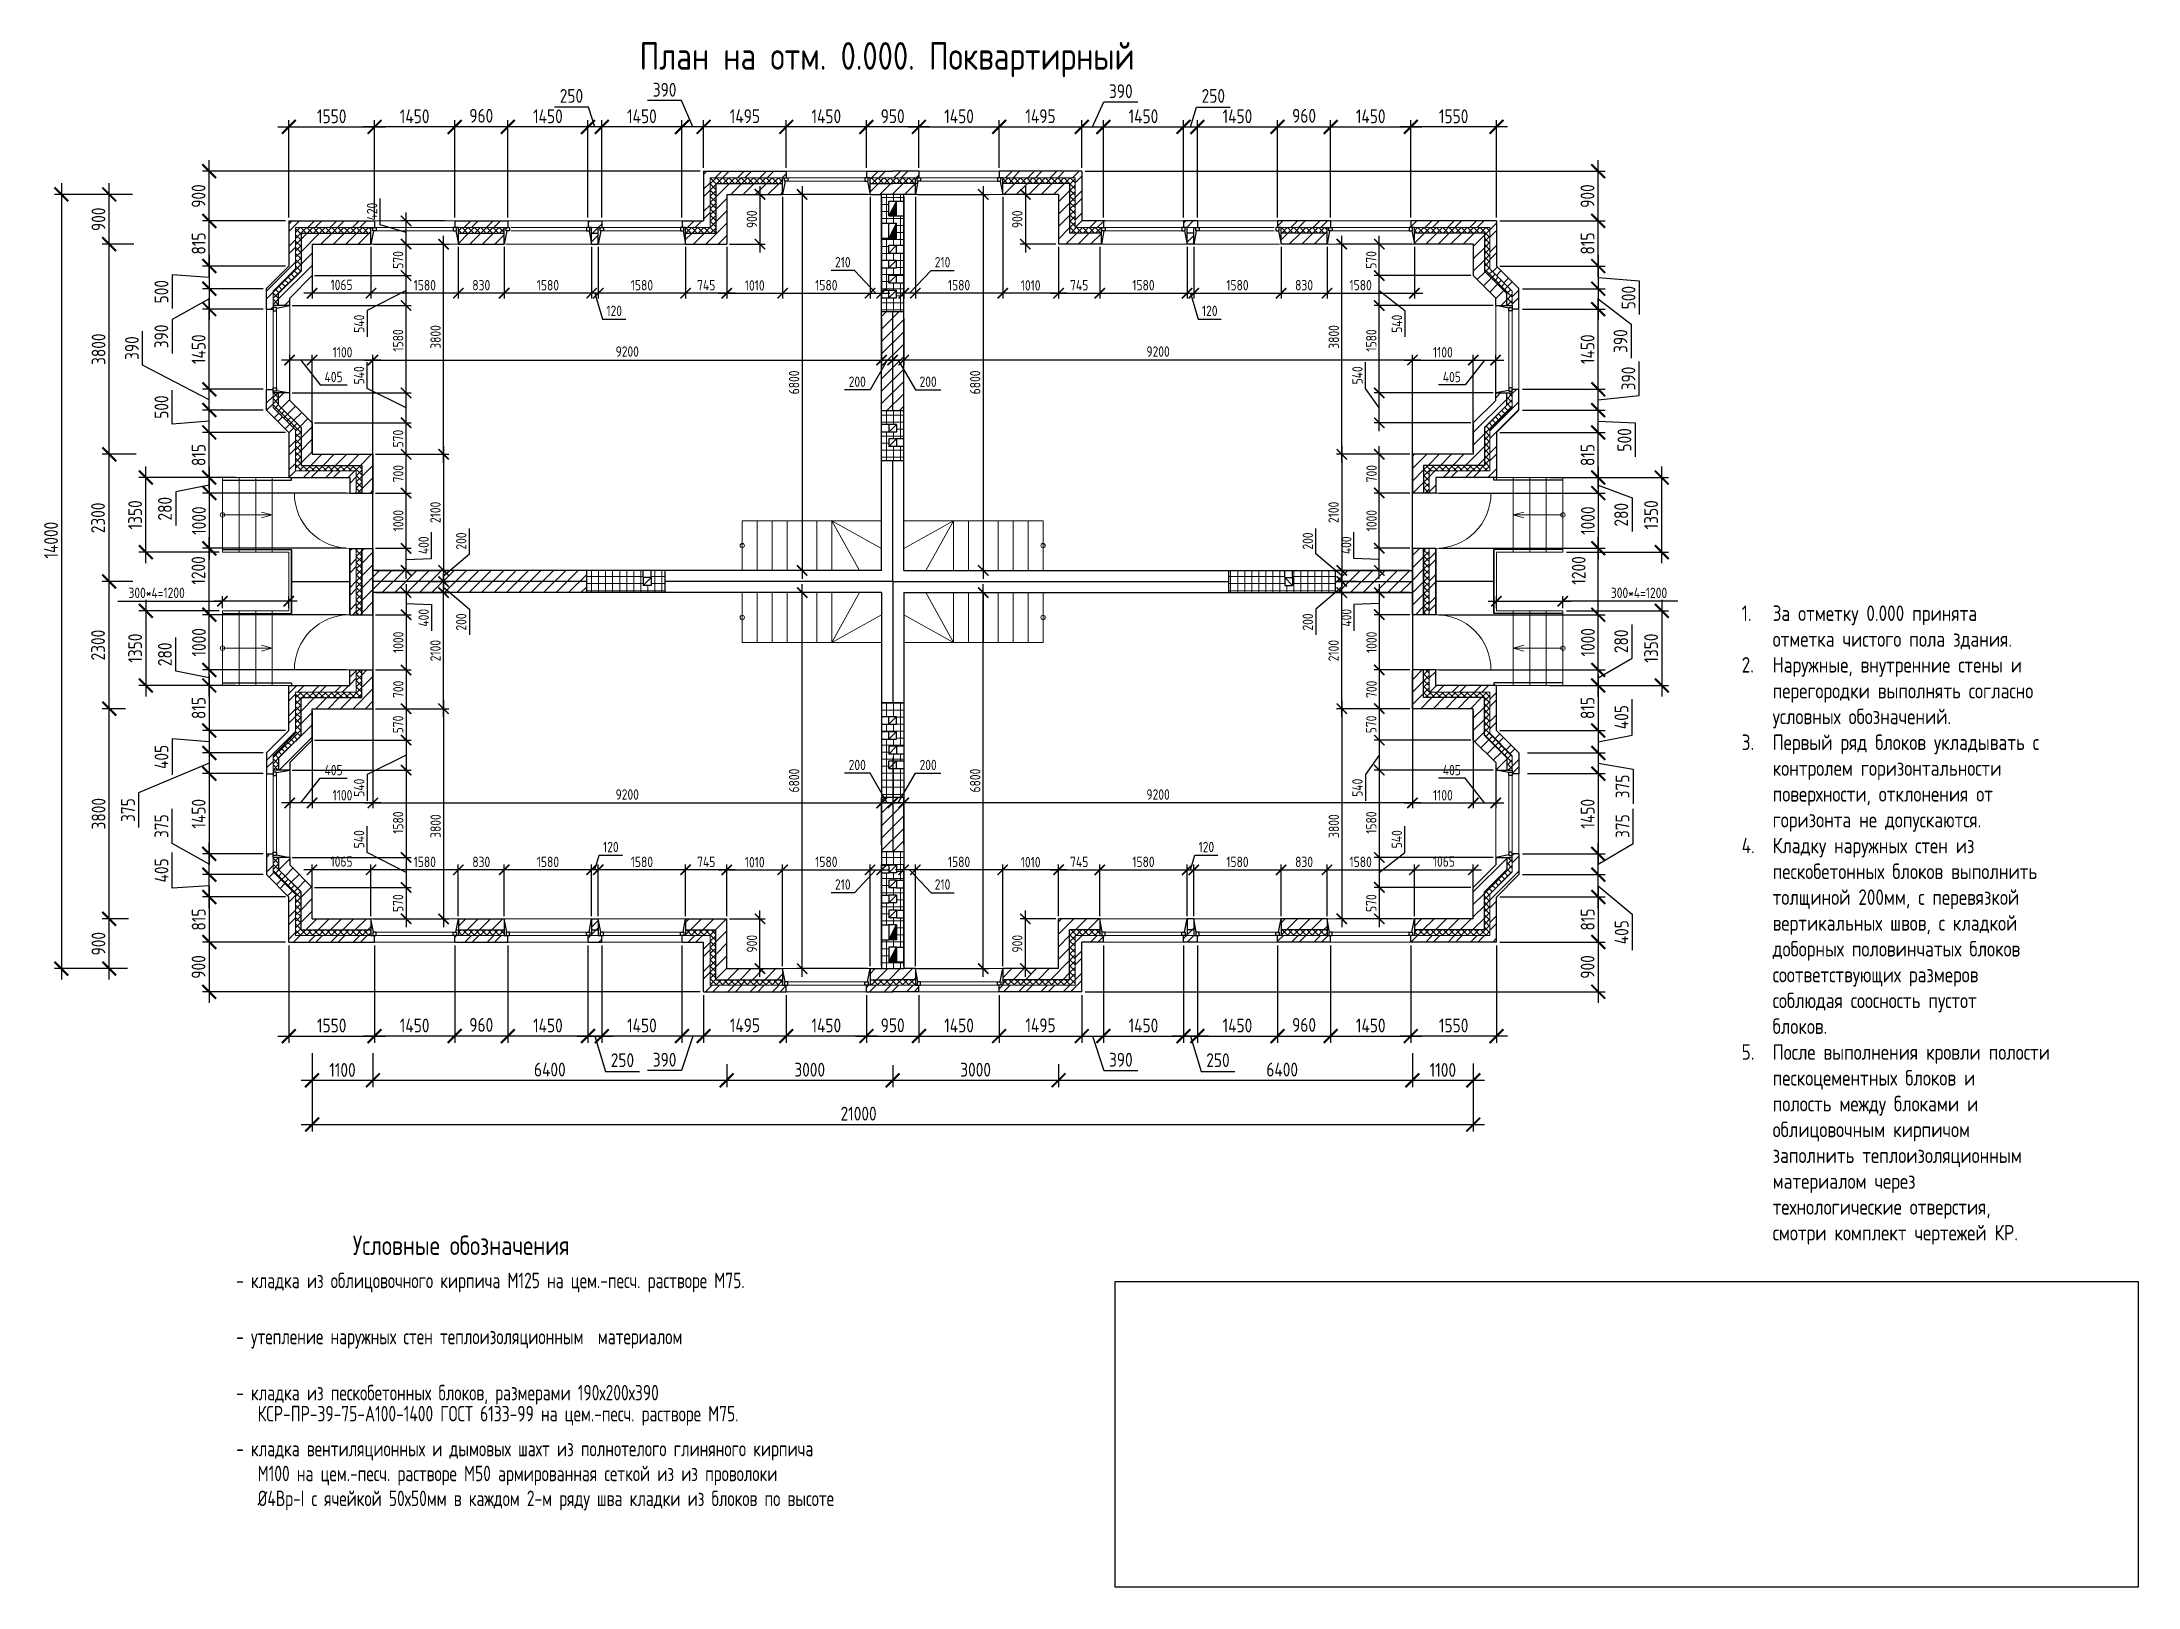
# Model space of a CAD drawing. Header units: millimetres. Extents: x -56498 to 234605, y -296269 to -29969.
# Drawn here: x 70197 to 108105, y -58669 to -30728 of the extents above; entities that cross this region are included whole.
import ezdxf
from ezdxf.enums import TextEntityAlignment as Align

# ---------------------------------------------------------------- set-up
doc = ezdxf.new("R2010")
doc.units = ezdxf.units.MM
doc.header["$LTSCALE"] = 100
doc.header["$PDMODE"] = 35
for name, color, linetype, lineweight in [('0.3', 7, 'Continuous', 30), ('Примітки 0.09', 200, 'Continuous', 9), ('Розміри 0.09', 5, 'Continuous', 9), ('Тонкі 0.18', 142, 'Continuous', 18), ('Штрихування 0.09', 253, 'Continuous', 9)]:
    doc.layers.add(name, color=color, linetype=linetype, lineweight=lineweight)
doc.layers.add('ViewPorts', color=240, linetype='Continuous', plot=False)
doc.styles.add('GOST 2.304', font='CS_Gost2304.shx')
doc.styles.add('SPDS', font='SPDS.shx', dxfattribs={"width": 0.9})
doc.dimstyles.new('SPDS', dxfattribs={"dimscale": 100, "dimtxt": 2.5, "dimasz": 2.5, "dimexe": 1.25, "dimexo": 0.625, "dimtad": 1, "dimrnd": 0.001, "dimtxsty": 'GOST 2.304', "dimblk": 'ARCHTICK', "dimcen": 2.5, "dimdle": 2, "dimadec": 0, "dimazin": 2, "dimtfac": 0.75, "dimtmove": 1, "dimatfit": 3, "dimfxl": 0, "dimtolj": 1, "dimarcsym": 0})
pattern_1 = [(45, (0, 59424.92), (-112.2532, 112.2532), [])]
pattern_2 = [(45, (0, 59424.92), (-56.1266, 56.1266), []), (135, (0, 59424.92), (-56.1266, -56.1266), [])]
pattern_3 = [(45, (0, 59424.92), (-202.05576, 202.05576), []), (45, (134.7, 59424.92), (-202.05576, 202.05576), [])]
pattern_4 = [(0, (0, 59424.92), (0, 127), []), (90, (0, 59424.92), (-127, 8e-15), [])]

msp = doc.modelspace()

# ---------------------------------------------------------------- texts
at = {"layer": 'Примітки 0.09', "style": 'SPDS'}
msp.add_text('План на отм. 0.000. Поквартирный', height=500, dxfattribs=at).set_placement((85480.507, -31231.318), align=Align.CENTER)
at = {"layer": 'Примітки 0.09', "style": 'GOST 2.304'}
msp.add_text('Условные обозначения', height=350, dxfattribs=at).set_placement((75818.626, -52663.624))
at = {"layer": 'Примітки 0.09', "ltscale": 0.5, "style": 'GOST 2.304', "width": 0.9}
for s, p in [('- кладка из облицовочного кирпича М125 на цем.-песч. растворе М75.', (73710.115, -53264.138)), ('- утепление наружных стен теплоизоляционным  материалом', (73710.115, -54278.657)), ('- кладка из пескобетонных блоков, размерами 190х200х390 ', (73710.115, -55293.175)), ('   КСP-ПР-39-75-А100-1400 ГОСТ 6133-99 на цем.-песч. растворе М75.', (73710.115, -55673.02)), ('- кладка вентиляционных и дымовых шахт из полнотелого глиняного кирпича', (73710.115, -56304.949)), ('   М100 на цем.-песч. растворе М50 армированная сеткой из из проволоки', (73710.115, -56754.279)), ('   %%C4Вр-I с ячейкой 50х50мм в каждом 2-м ряду шва кладки из блоков по высоте', (73710.115, -57204.958))]:
    msp.add_text(s, height=280, dxfattribs=at).set_placement(p)
at = {"layer": 'Примітки 0.09', "ltscale": 1000000.0, "insert": (100936.115, -40918.643), "char_height": 280, "width": 6830.74951, "attachment_point": 1, "style": 'SPDS'}
msp.add_mtext('\\pi-560,l560,t560,653.21;{\\W1;1.^IЗа отметку 0.000 принята \\P\\pi0,t653.21;отметка чистого пола здания.\\P\\pi-560,t560,653.21;2.^IНаружные, внутренние стены и \\P\\pi0,t653.21;перегородки выполнять согласно \\Pусловных обозначений.\\P\\pi-560,t560,653.21;\\A1;3.^IПервый ряд блоков укладывать с \\P\\pi0,t653.21;контролем горизонтальности \\Pповерхности, отклонения от \\Pгоризонта не допускаются.\\P\\pi-560,t560,653.21;4.^IКладку наружных стен из \\P\\pi0,t653.21;пескобетонных блоков выполнить \\Pтолщиной 200мм, с перевязкой \\Pвертикальных швов, с кладкой \\Pдоборных половинчатых блоков \\Pсоответствующих размеров \\Pсоблюдая соосность пустот \\Pблоков.\\P\\pi-560,t560,653.21;5.^IПосле выполнения кровли полости \\P\\pi0,t653.21;пескоцементных блоков и \\Pполость между блоками и \\Pоблицовочным кирпичом \\Pзаполнить \\A0;теплоизоляционным  \\Pматериалом\\A1; через \\Pтехнологические отверстия, \\Pсмотри комплект чертежей КР.}', dxfattribs=at)

# ---------------------------------------------------------------- blocks, each defined once
blk = doc.blocks.new('_ArchTick')
at = {"color": 0, "linetype": 'ByBlock', "const_width": 0.15}
blk.add_lwpolyline([(-0.5, -0.5), (0.5, 0.5)], dxfattribs=at)
blk = doc.blocks.new('*D968')
at = {"layer": 'Defpoints', "color": 0, "transparency": 16777216}
for p in [(75082, -48949), (76182, -48949), (76182, -49505)]:
    blk.add_point(p, dxfattribs=at)
at = {"layer": 'Розміри 0.09', "color": 0, "lineweight": -2, "transparency": 16777216}
for p, q in [((75082, -49012), (75082, -49630)), ((76182, -49012), (76182, -49630)), ((74882, -49505), (76382, -49505))]:
    blk.add_line(p, q, dxfattribs=at)
at = {"layer": 'Розміри 0.09', "color": 0, "lineweight": -2, "transparency": 16777216, "xscale": 250, "yscale": 250, "zscale": 250, "rotation": 180}
blk.add_blockref('_ArchTick', (75082, -49505), dxfattribs=at)
at = {"layer": 'Розміри 0.09', "color": 0, "lineweight": -2, "transparency": 16777216, "xscale": 250, "yscale": 250, "zscale": 250}
blk.add_blockref('_ArchTick', (76182, -49505), dxfattribs=at)
at = {"layer": 'Розміри 0.09', "color": 0, "transparency": 16777216, "insert": (75632, -49318), "char_height": 250, "attachment_point": 5, "style": 'GOST 2.304'}
blk.add_mtext('\\A1;1100', dxfattribs=at)
blk = doc.blocks.new('*D969')
at = {"layer": 'Defpoints', "color": 0, "transparency": 16777216}
for p in [(76182, -48949), (82582, -49149), (82582, -49505)]:
    blk.add_point(p, dxfattribs=at)
at = {"layer": 'Розміри 0.09', "color": 0, "lineweight": -2, "transparency": 16777216}
for p, q in [((76182, -49012), (76182, -49630)), ((82582, -49211), (82582, -49630)), ((75982, -49505), (82782, -49505))]:
    blk.add_line(p, q, dxfattribs=at)
at = {"layer": 'Розміри 0.09', "color": 0, "lineweight": -2, "transparency": 16777216, "xscale": 250, "yscale": 250, "zscale": 250, "rotation": 180}
blk.add_blockref('_ArchTick', (76182, -49505), dxfattribs=at)
at = {"layer": 'Розміри 0.09', "color": 0, "lineweight": -2, "transparency": 16777216, "xscale": 250, "yscale": 250, "zscale": 250}
blk.add_blockref('_ArchTick', (82582, -49505), dxfattribs=at)
at = {"layer": 'Розміри 0.09', "color": 0, "transparency": 16777216, "insert": (79382, -49311), "char_height": 250, "attachment_point": 5, "style": 'GOST 2.304'}
blk.add_mtext('\\A1;6400', dxfattribs=at)
blk = doc.blocks.new('*D970')
at = {"layer": 'Defpoints', "color": 0, "transparency": 16777216}
for p in [(82582, -49149), (85582, -49168), (85582, -49505)]:
    blk.add_point(p, dxfattribs=at)
at = {"layer": 'Розміри 0.09', "color": 0, "lineweight": -2, "transparency": 16777216}
for p, q in [((82582, -49211), (82582, -49630)), ((85582, -49230), (85582, -49630)), ((82382, -49505), (85782, -49505))]:
    blk.add_line(p, q, dxfattribs=at)
at = {"layer": 'Розміри 0.09', "color": 0, "lineweight": -2, "transparency": 16777216, "xscale": 250, "yscale": 250, "zscale": 250, "rotation": 180}
blk.add_blockref('_ArchTick', (82582, -49505), dxfattribs=at)
at = {"layer": 'Розміри 0.09', "color": 0, "lineweight": -2, "transparency": 16777216, "xscale": 250, "yscale": 250, "zscale": 250}
blk.add_blockref('_ArchTick', (85582, -49505), dxfattribs=at)
at = {"layer": 'Розміри 0.09', "color": 0, "transparency": 16777216, "insert": (84082, -49313), "char_height": 250, "attachment_point": 5, "style": 'GOST 2.304'}
blk.add_mtext('\\A1;3000', dxfattribs=at)
blk = doc.blocks.new('*D971')
at = {"layer": 'Defpoints', "color": 0, "transparency": 16777216}
for p in [(85582, -49168), (88582, -49149), (88582, -49505)]:
    blk.add_point(p, dxfattribs=at)
at = {"layer": 'Розміри 0.09', "color": 0, "lineweight": -2, "transparency": 16777216}
for p, q in [((85582, -49230), (85582, -49630)), ((88582, -49211), (88582, -49630)), ((85382, -49505), (88782, -49505))]:
    blk.add_line(p, q, dxfattribs=at)
at = {"layer": 'Розміри 0.09', "color": 0, "lineweight": -2, "transparency": 16777216, "xscale": 250, "yscale": 250, "zscale": 250, "rotation": 180}
blk.add_blockref('_ArchTick', (85582, -49505), dxfattribs=at)
at = {"layer": 'Розміри 0.09', "color": 0, "lineweight": -2, "transparency": 16777216, "xscale": 250, "yscale": 250, "zscale": 250}
blk.add_blockref('_ArchTick', (88582, -49505), dxfattribs=at)
at = {"layer": 'Розміри 0.09', "color": 0, "transparency": 16777216, "insert": (87082, -49313), "char_height": 250, "attachment_point": 5, "style": 'GOST 2.304'}
blk.add_mtext('\\A1;3000', dxfattribs=at)
blk = doc.blocks.new('*D972')
at = {"layer": 'Defpoints', "color": 0, "transparency": 16777216}
for p in [(88582, -49149), (94982, -48949), (94982, -49505)]:
    blk.add_point(p, dxfattribs=at)
at = {"layer": 'Розміри 0.09', "color": 0, "lineweight": -2, "transparency": 16777216}
for p, q in [((88582, -49211), (88582, -49630)), ((94982, -49012), (94982, -49630)), ((88382, -49505), (95182, -49505))]:
    blk.add_line(p, q, dxfattribs=at)
at = {"layer": 'Розміри 0.09', "color": 0, "lineweight": -2, "transparency": 16777216, "xscale": 250, "yscale": 250, "zscale": 250, "rotation": 180}
blk.add_blockref('_ArchTick', (88582, -49505), dxfattribs=at)
at = {"layer": 'Розміри 0.09', "color": 0, "lineweight": -2, "transparency": 16777216, "xscale": 250, "yscale": 250, "zscale": 250}
blk.add_blockref('_ArchTick', (94982, -49505), dxfattribs=at)
at = {"layer": 'Розміри 0.09', "color": 0, "transparency": 16777216, "insert": (92626, -49311), "char_height": 250, "attachment_point": 5, "style": 'GOST 2.304'}
blk.add_mtext('\\A1;6400', dxfattribs=at)
blk = doc.blocks.new('*D973')
at = {"layer": 'Defpoints', "color": 0, "transparency": 16777216}
for p in [(94982, -48949), (96082, -49141), (96082, -49505)]:
    blk.add_point(p, dxfattribs=at)
at = {"layer": 'Розміри 0.09', "color": 0, "lineweight": -2, "transparency": 16777216}
for p, q in [((94982, -49012), (94982, -49630)), ((96082, -49203), (96082, -49630)), ((94782, -49505), (96282, -49505))]:
    blk.add_line(p, q, dxfattribs=at)
at = {"layer": 'Розміри 0.09', "color": 0, "lineweight": -2, "transparency": 16777216, "xscale": 250, "yscale": 250, "zscale": 250, "rotation": 180}
blk.add_blockref('_ArchTick', (94982, -49505), dxfattribs=at)
at = {"layer": 'Розміри 0.09', "color": 0, "lineweight": -2, "transparency": 16777216, "xscale": 250, "yscale": 250, "zscale": 250}
blk.add_blockref('_ArchTick', (96082, -49505), dxfattribs=at)
at = {"layer": 'Розміри 0.09', "color": 0, "transparency": 16777216, "insert": (95532, -49318), "char_height": 250, "attachment_point": 5, "style": 'GOST 2.304'}
blk.add_mtext('\\A1;1100', dxfattribs=at)
blk = doc.blocks.new('*D974')
at = {"layer": 'Defpoints', "color": 0, "transparency": 16777216}
for p in [(75082, -49505), (96082, -49505), (96082, -50305)]:
    blk.add_point(p, dxfattribs=at)
at = {"layer": 'Розміри 0.09', "color": 0, "lineweight": -2, "transparency": 16777216}
for p, q in [((75082, -49568), (75082, -50430)), ((96082, -49568), (96082, -50430)), ((74882, -50305), (96282, -50305))]:
    blk.add_line(p, q, dxfattribs=at)
at = {"layer": 'Розміри 0.09', "color": 0, "lineweight": -2, "transparency": 16777216, "xscale": 250, "yscale": 250, "zscale": 250, "rotation": 180}
blk.add_blockref('_ArchTick', (75082, -50305), dxfattribs=at)
at = {"layer": 'Розміри 0.09', "color": 0, "lineweight": -2, "transparency": 16777216, "xscale": 250, "yscale": 250, "zscale": 250}
blk.add_blockref('_ArchTick', (96082, -50305), dxfattribs=at)
at = {"layer": 'Розміри 0.09', "color": 0, "transparency": 16777216, "insert": (84966, -50108), "char_height": 250, "attachment_point": 5, "style": 'GOST 2.304'}
blk.add_mtext('\\A1;21000', dxfattribs=at)
blk = doc.blocks.new('*D975')
at = {"layer": 'Defpoints', "color": 0, "transparency": 16777216}
for p in [(74662, -47005), (76212, -47005), (76212, -48705)]:
    blk.add_point(p, dxfattribs=at)
at = {"layer": 'Розміри 0.09', "color": 0, "lineweight": -2, "transparency": 16777216}
for p, q in [((74662, -47068), (74662, -48830)), ((76212, -47068), (76212, -48830)), ((74462, -48705), (76412, -48705))]:
    blk.add_line(p, q, dxfattribs=at)
at = {"layer": 'Розміри 0.09', "color": 0, "lineweight": -2, "transparency": 16777216, "xscale": 250, "yscale": 250, "zscale": 250, "rotation": 180}
blk.add_blockref('_ArchTick', (74662, -48705), dxfattribs=at)
at = {"layer": 'Розміри 0.09', "color": 0, "lineweight": -2, "transparency": 16777216, "xscale": 250, "yscale": 250, "zscale": 250}
blk.add_blockref('_ArchTick', (76212, -48705), dxfattribs=at)
at = {"layer": 'Розміри 0.09', "color": 0, "transparency": 16777216, "insert": (75437, -48513), "char_height": 250, "attachment_point": 5, "style": 'GOST 2.304'}
blk.add_mtext('\\A1;1550', dxfattribs=at)
blk = doc.blocks.new('*D976')
at = {"layer": 'Defpoints', "color": 0, "transparency": 16777216}
for p in [(71414, -46585), (71828, -46585), (71809, -47485)]:
    blk.add_point(p, dxfattribs=at)
at = {"layer": 'Розміри 0.09', "color": 0, "lineweight": -2, "transparency": 16777216}
for p, q in [((71765, -46585), (71289, -46585)), ((71414, -47685), (71414, -46385)), ((71747, -47485), (71289, -47485))]:
    blk.add_line(p, q, dxfattribs=at)
at = {"layer": 'Розміри 0.09', "color": 0, "lineweight": -2, "transparency": 16777216, "xscale": 250, "yscale": 250, "zscale": 250}
for p, rotation in [((71414, -46585), 90), ((71414, -47485), 270)]:
    blk.add_blockref('_ArchTick', p, dxfattribs=dict(at, rotation=rotation))
at = {"layer": 'Розміри 0.09', "color": 0, "transparency": 16777216, "insert": (71219, -47035), "char_height": 250, "attachment_point": 5, "rotation": 90, "style": 'GOST 2.304'}
blk.add_mtext('\\A1;900', dxfattribs=at)
blk = doc.blocks.new('*D977')
at = {"layer": 'Defpoints', "color": 0, "transparency": 16777216}
for p in [(71414, -42785), (71768, -42785), (71828, -46585)]:
    blk.add_point(p, dxfattribs=at)
at = {"layer": 'Розміри 0.09', "color": 0, "lineweight": -2, "transparency": 16777216}
for p, q in [((71705, -42785), (71289, -42785)), ((71414, -46785), (71414, -42585)), ((71765, -46585), (71289, -46585))]:
    blk.add_line(p, q, dxfattribs=at)
at = {"layer": 'Розміри 0.09', "color": 0, "lineweight": -2, "transparency": 16777216, "xscale": 250, "yscale": 250, "zscale": 250}
for p, rotation in [((71414, -42785), 90), ((71414, -46585), 270)]:
    blk.add_blockref('_ArchTick', p, dxfattribs=dict(at, rotation=rotation))
at = {"layer": 'Розміри 0.09', "color": 0, "transparency": 16777216, "insert": (71221, -44685), "char_height": 250, "attachment_point": 5, "rotation": 90, "style": 'GOST 2.304'}
blk.add_mtext('\\A1;3800', dxfattribs=at)
blk = doc.blocks.new('*D978')
at = {"layer": 'Defpoints', "color": 0, "transparency": 16777216}
for p in [(71414, -40485), (71904, -40485), (71768, -42785)]:
    blk.add_point(p, dxfattribs=at)
at = {"layer": 'Розміри 0.09', "color": 0, "lineweight": -2, "transparency": 16777216}
for p, q in [((71841, -40485), (71289, -40485)), ((71414, -42985), (71414, -40285)), ((71705, -42785), (71289, -42785))]:
    blk.add_line(p, q, dxfattribs=at)
at = {"layer": 'Розміри 0.09', "color": 0, "lineweight": -2, "transparency": 16777216, "xscale": 250, "yscale": 250, "zscale": 250}
for p, rotation in [((71414, -40485), 90), ((71414, -42785), 270)]:
    blk.add_blockref('_ArchTick', p, dxfattribs=dict(at, rotation=rotation))
at = {"layer": 'Розміри 0.09', "color": 0, "transparency": 16777216, "insert": (71211, -41635), "char_height": 250, "attachment_point": 5, "rotation": 90, "style": 'GOST 2.304'}
blk.add_mtext('\\A1;2300', dxfattribs=at)
blk = doc.blocks.new('*D979')
at = {"layer": 'Defpoints', "color": 0, "transparency": 16777216}
for p in [(71414, -38185), (71965, -38185), (71904, -40485)]:
    blk.add_point(p, dxfattribs=at)
at = {"layer": 'Розміри 0.09', "color": 0, "lineweight": -2, "transparency": 16777216}
for p, q in [((71902, -38185), (71289, -38185)), ((71414, -40685), (71414, -37985)), ((71841, -40485), (71289, -40485))]:
    blk.add_line(p, q, dxfattribs=at)
at = {"layer": 'Розміри 0.09', "color": 0, "lineweight": -2, "transparency": 16777216, "xscale": 250, "yscale": 250, "zscale": 250}
for p, rotation in [((71414, -38185), 90), ((71414, -40485), 270)]:
    blk.add_blockref('_ArchTick', p, dxfattribs=dict(at, rotation=rotation))
at = {"layer": 'Розміри 0.09', "color": 0, "transparency": 16777216, "insert": (71211, -39335), "char_height": 250, "attachment_point": 5, "rotation": 90, "style": 'GOST 2.304'}
blk.add_mtext('\\A1;2300', dxfattribs=at)
blk = doc.blocks.new('*D980')
at = {"layer": 'Defpoints', "color": 0, "transparency": 16777216}
for p in [(71414, -34385), (71921, -34385), (71965, -38185)]:
    blk.add_point(p, dxfattribs=at)
at = {"layer": 'Розміри 0.09', "color": 0, "lineweight": -2, "transparency": 16777216}
for p, q in [((71859, -34385), (71289, -34385)), ((71414, -38385), (71414, -34185)), ((71902, -38185), (71289, -38185))]:
    blk.add_line(p, q, dxfattribs=at)
at = {"layer": 'Розміри 0.09', "color": 0, "lineweight": -2, "transparency": 16777216, "xscale": 250, "yscale": 250, "zscale": 250}
for p, rotation in [((71414, -34385), 90), ((71414, -38185), 270)]:
    blk.add_blockref('_ArchTick', p, dxfattribs=dict(at, rotation=rotation))
at = {"layer": 'Розміри 0.09', "color": 0, "transparency": 16777216, "insert": (71221, -36285), "char_height": 250, "attachment_point": 5, "rotation": 90, "style": 'GOST 2.304'}
blk.add_mtext('\\A1;3800', dxfattribs=at)
blk = doc.blocks.new('*D981')
at = {"layer": 'Defpoints', "color": 0, "transparency": 16777216}
for p in [(71414, -33485), (71899, -33485), (71921, -34385)]:
    blk.add_point(p, dxfattribs=at)
at = {"layer": 'Розміри 0.09', "color": 0, "lineweight": -2, "transparency": 16777216}
for p, q in [((71414, -34585), (71414, -33285)), ((71836, -33485), (71289, -33485)), ((71859, -34385), (71289, -34385))]:
    blk.add_line(p, q, dxfattribs=at)
at = {"layer": 'Розміри 0.09', "color": 0, "lineweight": -2, "transparency": 16777216, "xscale": 250, "yscale": 250, "zscale": 250}
for p, rotation in [((71414, -33485), 90), ((71414, -34385), 270)]:
    blk.add_blockref('_ArchTick', p, dxfattribs=dict(at, rotation=rotation))
at = {"layer": 'Розміри 0.09', "color": 0, "transparency": 16777216, "insert": (71219, -33935), "char_height": 250, "attachment_point": 5, "rotation": 90, "style": 'GOST 2.304'}
blk.add_mtext('\\A1;900', dxfattribs=at)
blk = doc.blocks.new('*D982')
at = {"layer": 'Defpoints', "color": 0, "transparency": 16777216}
for p in [(71414, -33485), (70548, -47485), (71414, -47485)]:
    blk.add_point(p, dxfattribs=at)
at = {"layer": 'Розміри 0.09', "color": 0, "lineweight": -2, "transparency": 16777216}
for p, q in [((70548, -33285), (70548, -47685)), ((71351, -33485), (70423, -33485)), ((71351, -47485), (70423, -47485))]:
    blk.add_line(p, q, dxfattribs=at)
at = {"layer": 'Розміри 0.09', "color": 0, "lineweight": -2, "transparency": 16777216, "xscale": 250, "yscale": 250, "zscale": 250}
for p, rotation in [((70548, -33485), 90), ((70548, -47485), 270)]:
    blk.add_blockref('_ArchTick', p, dxfattribs=dict(at, rotation=rotation))
at = {"layer": 'Розміри 0.09', "color": 0, "transparency": 16777216, "insert": (70361, -39738), "char_height": 250, "attachment_point": 5, "rotation": 90, "style": 'GOST 2.304'}
blk.add_mtext('\\A1;14000', dxfattribs=at)
blk = doc.blocks.new('*D983')
at = {"layer": 'Defpoints', "color": 0, "transparency": 16777216}
for p in [(73462, -41015), (72074, -42365), (73462, -42365)]:
    blk.add_point(p, dxfattribs=at)
at = {"layer": 'Розміри 0.09', "color": 0, "lineweight": -2, "transparency": 16777216}
for p, q in [((72074, -40815), (72074, -42565)), ((73400, -41015), (71949, -41015)), ((73400, -42365), (71949, -42365))]:
    blk.add_line(p, q, dxfattribs=at)
at = {"layer": 'Розміри 0.09', "color": 0, "lineweight": -2, "transparency": 16777216, "xscale": 250, "yscale": 250, "zscale": 250}
for p, rotation in [((72074, -41015), 90), ((72074, -42365), 270)]:
    blk.add_blockref('_ArchTick', p, dxfattribs=dict(at, rotation=rotation))
at = {"layer": 'Розміри 0.09', "color": 0, "transparency": 16777216, "insert": (71882, -41690), "char_height": 250, "attachment_point": 5, "rotation": 90, "style": 'GOST 2.304'}
blk.add_mtext('\\A1;1350', dxfattribs=at)
blk = doc.blocks.new('*D984')
at = {"layer": 'Defpoints', "color": 0, "transparency": 16777216}
for p in [(74162, -43960), (73223, -45410), (74257, -45410)]:
    blk.add_point(p, dxfattribs=at)
at = {"layer": 'Розміри 0.09', "color": 0, "lineweight": -2, "transparency": 16777216}
for p, q in [((74100, -43960), (73098, -43960)), ((73223, -43760), (73223, -45610)), ((74195, -45410), (73098, -45410))]:
    blk.add_line(p, q, dxfattribs=at)
at = {"layer": 'Розміри 0.09', "color": 0, "lineweight": -2, "transparency": 16777216, "xscale": 250, "yscale": 250, "zscale": 250}
for p, rotation in [((73223, -43960), 90), ((73223, -45410), 270)]:
    blk.add_blockref('_ArchTick', p, dxfattribs=dict(at, rotation=rotation))
at = {"layer": 'Розміри 0.09', "color": 0, "transparency": 16777216, "insert": (73031, -44685), "char_height": 250, "attachment_point": 5, "rotation": 90, "style": 'GOST 2.304'}
blk.add_mtext('\\A1;1450', dxfattribs=at)
blk = doc.blocks.new('*D985')
at = {"layer": 'Defpoints', "color": 0, "transparency": 16777216}
for p in [(76212, -47005), (77662, -47005), (76212, -48705)]:
    blk.add_point(p, dxfattribs=at)
at = {"layer": 'Розміри 0.09', "color": 0, "lineweight": -2, "transparency": 16777216}
for p, q in [((76212, -47068), (76212, -48830)), ((77662, -47068), (77662, -48830)), ((77862, -48705), (76012, -48705))]:
    blk.add_line(p, q, dxfattribs=at)
at = {"layer": 'Розміри 0.09', "color": 0, "lineweight": -2, "transparency": 16777216, "xscale": 250, "yscale": 250, "zscale": 250, "rotation": 180}
blk.add_blockref('_ArchTick', (76212, -48705), dxfattribs=at)
at = {"layer": 'Розміри 0.09', "color": 0, "lineweight": -2, "transparency": 16777216, "xscale": 250, "yscale": 250, "zscale": 250}
blk.add_blockref('_ArchTick', (77662, -48705), dxfattribs=at)
at = {"layer": 'Розміри 0.09', "color": 0, "transparency": 16777216, "insert": (76937, -48513), "char_height": 250, "attachment_point": 5, "style": 'GOST 2.304'}
blk.add_mtext('\\A1;1450', dxfattribs=at)
blk = doc.blocks.new('*D986')
at = {"layer": 'Defpoints', "color": 0, "transparency": 16777216}
for p in [(83657, -47905), (85107, -47905), (83657, -48705)]:
    blk.add_point(p, dxfattribs=at)
at = {"layer": 'Розміри 0.09', "color": 0, "lineweight": -2, "transparency": 16777216}
for p, q in [((83657, -47968), (83657, -48830)), ((85107, -47968), (85107, -48830)), ((85307, -48705), (83457, -48705))]:
    blk.add_line(p, q, dxfattribs=at)
at = {"layer": 'Розміри 0.09', "color": 0, "lineweight": -2, "transparency": 16777216, "xscale": 250, "yscale": 250, "zscale": 250, "rotation": 180}
blk.add_blockref('_ArchTick', (83657, -48705), dxfattribs=at)
at = {"layer": 'Розміри 0.09', "color": 0, "lineweight": -2, "transparency": 16777216, "xscale": 250, "yscale": 250, "zscale": 250}
blk.add_blockref('_ArchTick', (85107, -48705), dxfattribs=at)
at = {"layer": 'Розміри 0.09', "color": 0, "transparency": 16777216, "insert": (84382, -48513), "char_height": 250, "attachment_point": 5, "style": 'GOST 2.304'}
blk.add_mtext('\\A1;1450', dxfattribs=at)
blk = doc.blocks.new('*D987')
at = {"layer": 'Defpoints', "color": 0, "transparency": 16777216}
for p in [(78622, -47005), (80072, -47005), (78622, -48705)]:
    blk.add_point(p, dxfattribs=at)
at = {"layer": 'Розміри 0.09', "color": 0, "lineweight": -2, "transparency": 16777216}
for p, q in [((78622, -47068), (78622, -48830)), ((80072, -47068), (80072, -48830)), ((80272, -48705), (78422, -48705))]:
    blk.add_line(p, q, dxfattribs=at)
at = {"layer": 'Розміри 0.09', "color": 0, "lineweight": -2, "transparency": 16777216, "xscale": 250, "yscale": 250, "zscale": 250, "rotation": 180}
blk.add_blockref('_ArchTick', (78622, -48705), dxfattribs=at)
at = {"layer": 'Розміри 0.09', "color": 0, "lineweight": -2, "transparency": 16777216, "xscale": 250, "yscale": 250, "zscale": 250}
blk.add_blockref('_ArchTick', (80072, -48705), dxfattribs=at)
at = {"layer": 'Розміри 0.09', "color": 0, "transparency": 16777216, "insert": (79347, -48513), "char_height": 250, "attachment_point": 5, "style": 'GOST 2.304'}
blk.add_mtext('\\A1;1450', dxfattribs=at)
blk = doc.blocks.new('*D988')
at = {"layer": 'Defpoints', "color": 0, "transparency": 16777216}
for p in [(80322, -47005), (81772, -47005), (80322, -48705)]:
    blk.add_point(p, dxfattribs=at)
at = {"layer": 'Розміри 0.09', "color": 0, "lineweight": -2, "transparency": 16777216}
for p, q in [((80322, -47068), (80322, -48830)), ((81772, -47068), (81772, -48830)), ((81972, -48705), (80122, -48705))]:
    blk.add_line(p, q, dxfattribs=at)
at = {"layer": 'Розміри 0.09', "color": 0, "lineweight": -2, "transparency": 16777216, "xscale": 250, "yscale": 250, "zscale": 250, "rotation": 180}
blk.add_blockref('_ArchTick', (80322, -48705), dxfattribs=at)
at = {"layer": 'Розміри 0.09', "color": 0, "lineweight": -2, "transparency": 16777216, "xscale": 250, "yscale": 250, "zscale": 250}
blk.add_blockref('_ArchTick', (81772, -48705), dxfattribs=at)
at = {"layer": 'Розміри 0.09', "color": 0, "transparency": 16777216, "insert": (81047, -48513), "char_height": 250, "attachment_point": 5, "style": 'GOST 2.304'}
blk.add_mtext('\\A1;1450', dxfattribs=at)
blk = doc.blocks.new('*D989')
at = {"layer": 'Defpoints', "color": 0, "transparency": 16777216}
for p in [(82162, -47905), (83657, -47905), (82162, -48705)]:
    blk.add_point(p, dxfattribs=at)
at = {"layer": 'Розміри 0.09', "color": 0, "lineweight": -2, "transparency": 16777216}
for p, q in [((82162, -47968), (82162, -48830)), ((83657, -47968), (83657, -48830)), ((83857, -48705), (81962, -48705))]:
    blk.add_line(p, q, dxfattribs=at)
at = {"layer": 'Розміри 0.09', "color": 0, "lineweight": -2, "transparency": 16777216, "xscale": 250, "yscale": 250, "zscale": 250, "rotation": 180}
blk.add_blockref('_ArchTick', (82162, -48705), dxfattribs=at)
at = {"layer": 'Розміри 0.09', "color": 0, "lineweight": -2, "transparency": 16777216, "xscale": 250, "yscale": 250, "zscale": 250}
blk.add_blockref('_ArchTick', (83657, -48705), dxfattribs=at)
at = {"layer": 'Розміри 0.09', "color": 0, "transparency": 16777216, "insert": (82910, -48511), "char_height": 250, "attachment_point": 5, "style": 'GOST 2.304'}
blk.add_mtext('\\A1;1495', dxfattribs=at)
blk = doc.blocks.new('*D990')
at = {"layer": 'Defpoints', "color": 0, "transparency": 16777216}
for p in [(81772, -47005), (82162, -47905), (81772, -48705)]:
    blk.add_point(p, dxfattribs=at)
at = {"layer": 'Розміри 0.09', "color": 0, "lineweight": -2, "transparency": 16777216}
for p, q in [((81772, -47068), (81772, -48830)), ((82162, -47968), (82162, -48830)), ((82362, -48705), (81572, -48705)), ((81967, -48705), (81763, -49328)), ((81763, -49328), (81151, -49328))]:
    blk.add_line(p, q, dxfattribs=at)
at = {"layer": 'Розміри 0.09', "color": 0, "lineweight": -2, "transparency": 16777216, "xscale": 250, "yscale": 250, "zscale": 250, "rotation": 180}
blk.add_blockref('_ArchTick', (81772, -48705), dxfattribs=at)
at = {"layer": 'Розміри 0.09', "color": 0, "lineweight": -2, "transparency": 16777216, "xscale": 250, "yscale": 250, "zscale": 250}
blk.add_blockref('_ArchTick', (82162, -48705), dxfattribs=at)
at = {"layer": 'Розміри 0.09', "color": 0, "transparency": 16777216, "insert": (81457, -49133), "char_height": 250, "attachment_point": 5, "style": 'GOST 2.304'}
blk.add_mtext('\\A1;390', dxfattribs=at)
blk = doc.blocks.new('*D991')
at = {"layer": 'Defpoints', "color": 0, "transparency": 16777216}
for p in [(77662, -47005), (78622, -47005), (77662, -48705)]:
    blk.add_point(p, dxfattribs=at)
at = {"layer": 'Розміри 0.09', "color": 0, "lineweight": -2, "transparency": 16777216}
for p, q in [((77662, -47068), (77662, -48830)), ((78622, -47068), (78622, -48830)), ((78822, -48705), (77462, -48705))]:
    blk.add_line(p, q, dxfattribs=at)
at = {"layer": 'Розміри 0.09', "color": 0, "lineweight": -2, "transparency": 16777216, "xscale": 250, "yscale": 250, "zscale": 250, "rotation": 180}
blk.add_blockref('_ArchTick', (77662, -48705), dxfattribs=at)
at = {"layer": 'Розміри 0.09', "color": 0, "lineweight": -2, "transparency": 16777216, "xscale": 250, "yscale": 250, "zscale": 250}
blk.add_blockref('_ArchTick', (78622, -48705), dxfattribs=at)
at = {"layer": 'Розміри 0.09', "color": 0, "transparency": 16777216, "insert": (78142, -48503), "char_height": 250, "attachment_point": 5, "style": 'GOST 2.304'}
blk.add_mtext('\\A1;960', dxfattribs=at)
blk = doc.blocks.new('*D992')
at = {"layer": 'Defpoints', "color": 0, "transparency": 16777216}
for p in [(73762, -42365), (73223, -43180), (74662, -43180)]:
    blk.add_point(p, dxfattribs=at)
at = {"layer": 'Розміри 0.09', "color": 0, "lineweight": -2, "transparency": 16777216}
for p, q in [((73700, -42365), (73098, -42365)), ((73223, -42165), (73223, -43380)), ((74600, -43180), (73098, -43180))]:
    blk.add_line(p, q, dxfattribs=at)
at = {"layer": 'Розміри 0.09', "color": 0, "lineweight": -2, "transparency": 16777216, "xscale": 250, "yscale": 250, "zscale": 250}
for p, rotation in [((73223, -42365), 90), ((73223, -43180), 270)]:
    blk.add_blockref('_ArchTick', p, dxfattribs=dict(at, rotation=rotation))
at = {"layer": 'Розміри 0.09', "color": 0, "transparency": 16777216, "insert": (73031, -42773), "char_height": 250, "attachment_point": 5, "rotation": 90, "style": 'GOST 2.304'}
blk.add_mtext('\\A1;815', dxfattribs=at)
blk = doc.blocks.new('*D993')
at = {"layer": 'Defpoints', "color": 0, "transparency": 16777216}
for p in [(74662, -43180), (73223, -43585), (74257, -43585)]:
    blk.add_point(p, dxfattribs=at)
at = {"layer": 'Розміри 0.09', "color": 0, "lineweight": -2, "transparency": 16777216}
for p, q in [((74600, -43180), (73098, -43180)), ((73223, -42980), (73223, -43785)), ((73223, -43383), (72550, -43333)), ((72550, -43333), (72550, -43981)), ((74195, -43585), (73098, -43585))]:
    blk.add_line(p, q, dxfattribs=at)
at = {"layer": 'Розміри 0.09', "color": 0, "lineweight": -2, "transparency": 16777216, "xscale": 250, "yscale": 250, "zscale": 250}
for p, rotation in [((73223, -43180), 90), ((73223, -43585), 270)]:
    blk.add_blockref('_ArchTick', p, dxfattribs=dict(at, rotation=rotation))
at = {"layer": 'Розміри 0.09', "color": 0, "transparency": 16777216, "insert": (72358, -43657), "char_height": 250, "attachment_point": 5, "rotation": 90, "style": 'GOST 2.304'}
blk.add_mtext('\\A1;405', dxfattribs=at)
blk = doc.blocks.new('*D994')
at = {"layer": 'Defpoints', "color": 0, "transparency": 16777216}
for p in [(74257, -43585), (73223, -43960), (74257, -43960)]:
    blk.add_point(p, dxfattribs=at)
at = {"layer": 'Розміри 0.09', "color": 0, "lineweight": -2, "transparency": 16777216}
for p, q in [((74195, -43585), (73098, -43585)), ((73223, -43385), (73223, -44160)), ((73223, -43773), (71945, -44304)), ((74195, -43960), (73098, -43960)), ((71945, -44304), (71945, -44933))]:
    blk.add_line(p, q, dxfattribs=at)
at = {"layer": 'Розміри 0.09', "color": 0, "lineweight": -2, "transparency": 16777216, "xscale": 250, "yscale": 250, "zscale": 250}
for p, rotation in [((73223, -43585), 90), ((73223, -43960), 270)]:
    blk.add_blockref('_ArchTick', p, dxfattribs=dict(at, rotation=rotation))
at = {"layer": 'Розміри 0.09', "color": 0, "transparency": 16777216, "insert": (71753, -44619), "char_height": 250, "attachment_point": 5, "rotation": 90, "style": 'GOST 2.304'}
blk.add_mtext('\\A1;375', dxfattribs=at)
blk = doc.blocks.new('*D995')
at = {"layer": 'Defpoints', "color": 0, "transparency": 16777216}
for p in [(73223, -45785), (74257, -45785), (74662, -46190)]:
    blk.add_point(p, dxfattribs=at)
at = {"layer": 'Розміри 0.09', "color": 0, "lineweight": -2, "transparency": 16777216}
for p, q in [((72550, -46033), (72550, -45385)), ((74195, -45785), (73098, -45785)), ((73223, -46390), (73223, -45585)), ((73223, -45988), (72550, -46033)), ((74600, -46190), (73098, -46190))]:
    blk.add_line(p, q, dxfattribs=at)
at = {"layer": 'Розміри 0.09', "color": 0, "lineweight": -2, "transparency": 16777216, "xscale": 250, "yscale": 250, "zscale": 250}
for p, rotation in [((73223, -45785), 90), ((73223, -46190), 270)]:
    blk.add_blockref('_ArchTick', p, dxfattribs=dict(at, rotation=rotation))
at = {"layer": 'Розміри 0.09', "color": 0, "transparency": 16777216, "insert": (72358, -45709), "char_height": 250, "attachment_point": 5, "rotation": 90, "style": 'GOST 2.304'}
blk.add_mtext('\\A1;405', dxfattribs=at)
blk = doc.blocks.new('*D996')
at = {"layer": 'Defpoints', "color": 0, "transparency": 16777216}
for p in [(73223, -45410), (74257, -45410), (74257, -45785)]:
    blk.add_point(p, dxfattribs=at)
at = {"layer": 'Розміри 0.09', "color": 0, "lineweight": -2, "transparency": 16777216}
for p, q in [((72550, -45224), (72550, -44595)), ((73223, -45598), (72550, -45224)), ((74195, -45410), (73098, -45410)), ((73223, -45985), (73223, -45210)), ((74195, -45785), (73098, -45785))]:
    blk.add_line(p, q, dxfattribs=at)
at = {"layer": 'Розміри 0.09', "color": 0, "lineweight": -2, "transparency": 16777216, "xscale": 250, "yscale": 250, "zscale": 250}
for p, rotation in [((73223, -45410), 90), ((73223, -45785), 270)]:
    blk.add_blockref('_ArchTick', p, dxfattribs=dict(at, rotation=rotation))
at = {"layer": 'Розміри 0.09', "color": 0, "transparency": 16777216, "insert": (72358, -44909), "char_height": 250, "attachment_point": 5, "rotation": 90, "style": 'GOST 2.304'}
blk.add_mtext('\\A1;375', dxfattribs=at)
blk = doc.blocks.new('*D997')
at = {"layer": 'Defpoints', "color": 0, "transparency": 16777216}
for p in [(74662, -46190), (73223, -47005), (74662, -47005)]:
    blk.add_point(p, dxfattribs=at)
at = {"layer": 'Розміри 0.09', "color": 0, "lineweight": -2, "transparency": 16777216}
for p, q in [((74600, -46190), (73098, -46190)), ((73223, -45990), (73223, -47205)), ((74600, -47005), (73098, -47005))]:
    blk.add_line(p, q, dxfattribs=at)
at = {"layer": 'Розміри 0.09', "color": 0, "lineweight": -2, "transparency": 16777216, "xscale": 250, "yscale": 250, "zscale": 250}
for p, rotation in [((73223, -46190), 90), ((73223, -47005), 270)]:
    blk.add_blockref('_ArchTick', p, dxfattribs=dict(at, rotation=rotation))
at = {"layer": 'Розміри 0.09', "color": 0, "transparency": 16777216, "insert": (73031, -46598), "char_height": 250, "attachment_point": 5, "rotation": 90, "style": 'GOST 2.304'}
blk.add_mtext('\\A1;815', dxfattribs=at)
blk = doc.blocks.new('*D998')
at = {"layer": 'Defpoints', "color": 0, "transparency": 16777216}
for p in [(74662, -47005), (73223, -47905), (82162, -47905)]:
    blk.add_point(p, dxfattribs=at)
at = {"layer": 'Розміри 0.09', "color": 0, "lineweight": -2, "transparency": 16777216}
for p, q in [((74600, -47005), (73098, -47005)), ((73223, -46805), (73223, -48105)), ((82100, -47905), (73098, -47905))]:
    blk.add_line(p, q, dxfattribs=at)
at = {"layer": 'Розміри 0.09', "color": 0, "lineweight": -2, "transparency": 16777216, "xscale": 250, "yscale": 250, "zscale": 250}
for p, rotation in [((73223, -47005), 90), ((73223, -47905), 270)]:
    blk.add_blockref('_ArchTick', p, dxfattribs=dict(at, rotation=rotation))
at = {"layer": 'Розміри 0.09', "color": 0, "transparency": 16777216, "insert": (73029, -47455), "char_height": 250, "attachment_point": 5, "rotation": 90, "style": 'GOST 2.304'}
blk.add_mtext('\\A1;900', dxfattribs=at)
blk = doc.blocks.new('*D999')
at = {"layer": 'Defpoints', "color": 0, "transparency": 16777216}
for p in [(73223, -42085), (73762, -42365), (75762, -42085)]:
    blk.add_point(p, dxfattribs=at)
at = {"layer": 'Розміри 0.09', "color": 0, "lineweight": -2, "transparency": 16777216}
for p, q in [((72617, -42108), (72617, -41495)), ((73223, -42565), (73223, -41885)), ((73223, -42225), (72617, -42108)), ((75700, -42085), (73098, -42085)), ((73700, -42365), (73098, -42365))]:
    blk.add_line(p, q, dxfattribs=at)
at = {"layer": 'Розміри 0.09', "color": 0, "lineweight": -2, "transparency": 16777216, "xscale": 250, "yscale": 250, "zscale": 250}
for p, rotation in [((73223, -42085), 90), ((73223, -42365), 270)]:
    blk.add_blockref('_ArchTick', p, dxfattribs=dict(at, rotation=rotation))
at = {"layer": 'Розміри 0.09', "color": 0, "transparency": 16777216, "insert": (72420, -41802), "char_height": 250, "attachment_point": 5, "rotation": 90, "style": 'GOST 2.304'}
blk.add_mtext('\\A1;280', dxfattribs=at)
blk = doc.blocks.new('*D1000')
at = {"layer": 'Defpoints', "color": 0, "transparency": 16777216}
for p in [(73223, -41085), (75763, -41085), (75762, -42085)]:
    blk.add_point(p, dxfattribs=at)
at = {"layer": 'Розміри 0.09', "color": 0, "lineweight": -2, "transparency": 16777216}
for p, q in [((73223, -42285), (73223, -40885)), ((75701, -41085), (73098, -41085)), ((75700, -42085), (73098, -42085))]:
    blk.add_line(p, q, dxfattribs=at)
at = {"layer": 'Розміри 0.09', "color": 0, "lineweight": -2, "transparency": 16777216, "xscale": 250, "yscale": 250, "zscale": 250}
for p, rotation in [((73223, -41085), 90), ((73223, -42085), 270)]:
    blk.add_blockref('_ArchTick', p, dxfattribs=dict(at, rotation=rotation))
at = {"layer": 'Розміри 0.09', "color": 0, "transparency": 16777216, "insert": (73036, -41585), "char_height": 250, "attachment_point": 5, "rotation": 90, "style": 'GOST 2.304'}
blk.add_mtext('\\A1;1000', dxfattribs=at)
blk = doc.blocks.new('*D1001')
at = {"layer": 'Defpoints', "color": 0, "transparency": 16777216}
for p in [(73223, -39885), (75762, -39885), (75763, -41085)]:
    blk.add_point(p, dxfattribs=at)
at = {"layer": 'Розміри 0.09', "color": 0, "lineweight": -2, "transparency": 16777216}
for p, q in [((73223, -41285), (73223, -39685)), ((75700, -39885), (73098, -39885)), ((75701, -41085), (73098, -41085))]:
    blk.add_line(p, q, dxfattribs=at)
at = {"layer": 'Розміри 0.09', "color": 0, "lineweight": -2, "transparency": 16777216, "xscale": 250, "yscale": 250, "zscale": 250}
for p, rotation in [((73223, -39885), 90), ((73223, -41085), 270)]:
    blk.add_blockref('_ArchTick', p, dxfattribs=dict(at, rotation=rotation))
at = {"layer": 'Розміри 0.09', "color": 0, "transparency": 16777216, "insert": (73026, -40285), "char_height": 250, "attachment_point": 5, "rotation": 90, "style": 'GOST 2.304'}
blk.add_mtext('\\A1;1200', dxfattribs=at)
blk = doc.blocks.new('*D1002')
at = {"layer": 'Defpoints', "color": 0, "transparency": 16777216}
for p in [(73462, -40842), (73462, -41015), (74662, -41015)]:
    blk.add_point(p, dxfattribs=at)
at = {"layer": 'Розміри 0.09', "color": 0, "lineweight": -2, "transparency": 16777216}
for p, q in [((71570, -40842), (73462, -40842)), ((74812, -40842), (73312, -40842)), ((73462, -40969), (73462, -40748)), ((74662, -40969), (74662, -40748))]:
    blk.add_line(p, q, dxfattribs=at)
at = {"layer": 'Розміри 0.09', "color": 0, "lineweight": -2, "transparency": 16777216, "xscale": 187.5, "yscale": 187.5, "zscale": 187.5, "rotation": 180}
blk.add_blockref('_ArchTick', (73462, -40842), dxfattribs=at)
at = {"layer": 'Розміри 0.09', "color": 0, "lineweight": -2, "transparency": 16777216, "xscale": 187.5, "yscale": 187.5, "zscale": 187.5}
blk.add_blockref('_ArchTick', (74662, -40842), dxfattribs=at)
at = {"layer": 'Розміри 0.09', "color": 0, "transparency": 16777216, "insert": (72271, -40690), "char_height": 187.5, "attachment_point": 5, "style": 'GOST 2.304'}
blk.add_mtext('\\A1;300*4=1200', dxfattribs=at)
blk = doc.blocks.new('*D1003')
at = {"layer": 'Defpoints', "color": 0, "transparency": 16777216}
for p in [(76212, -32265), (74662, -33965), (76212, -33965)]:
    blk.add_point(p, dxfattribs=at)
at = {"layer": 'Розміри 0.09', "color": 0, "lineweight": -2, "transparency": 16777216}
for p, q in [((74662, -33903), (74662, -32140)), ((76212, -33903), (76212, -32140)), ((74462, -32265), (76412, -32265))]:
    blk.add_line(p, q, dxfattribs=at)
at = {"layer": 'Розміри 0.09', "color": 0, "lineweight": -2, "transparency": 16777216, "xscale": 250, "yscale": 250, "zscale": 250, "rotation": 180}
blk.add_blockref('_ArchTick', (74662, -32265), dxfattribs=at)
at = {"layer": 'Розміри 0.09', "color": 0, "lineweight": -2, "transparency": 16777216, "xscale": 250, "yscale": 250, "zscale": 250}
blk.add_blockref('_ArchTick', (76212, -32265), dxfattribs=at)
at = {"layer": 'Розміри 0.09', "color": 0, "transparency": 16777216, "insert": (75437, -32073), "char_height": 250, "attachment_point": 5, "style": 'GOST 2.304'}
blk.add_mtext('\\A1;1550', dxfattribs=at)
blk = doc.blocks.new('*D945')
at = {"layer": 'Defpoints', "color": 0, "transparency": 16777216}
for p in [(72074, -38605), (73462, -38605), (73462, -39955)]:
    blk.add_point(p, dxfattribs=at)
at = {"layer": 'Розміри 0.09', "color": 0, "lineweight": -2, "transparency": 16777216}
for p, q in [((73400, -38605), (71949, -38605)), ((72074, -40155), (72074, -38405)), ((73400, -39955), (71949, -39955))]:
    blk.add_line(p, q, dxfattribs=at)
at = {"layer": 'Розміри 0.09', "color": 0, "lineweight": -2, "transparency": 16777216, "xscale": 250, "yscale": 250, "zscale": 250}
for p, rotation in [((72074, -38605), 90), ((72074, -39955), 270)]:
    blk.add_blockref('_ArchTick', p, dxfattribs=dict(at, rotation=rotation))
at = {"layer": 'Розміри 0.09', "color": 0, "transparency": 16777216, "insert": (71882, -39280), "char_height": 250, "attachment_point": 5, "rotation": 90, "style": 'GOST 2.304'}
blk.add_mtext('\\A1;1350', dxfattribs=at)
blk = doc.blocks.new('*D946')
at = {"layer": 'Defpoints', "color": 0, "transparency": 16777216}
for p in [(73223, -35560), (74257, -35560), (74257, -37010)]:
    blk.add_point(p, dxfattribs=at)
at = {"layer": 'Розміри 0.09', "color": 0, "lineweight": -2, "transparency": 16777216}
for p, q in [((74195, -35560), (73098, -35560)), ((73223, -37210), (73223, -35360)), ((74195, -37010), (73098, -37010))]:
    blk.add_line(p, q, dxfattribs=at)
at = {"layer": 'Розміри 0.09', "color": 0, "lineweight": -2, "transparency": 16777216, "xscale": 250, "yscale": 250, "zscale": 250}
for p, rotation in [((73223, -35560), 90), ((73223, -37010), 270)]:
    blk.add_blockref('_ArchTick', p, dxfattribs=dict(at, rotation=rotation))
at = {"layer": 'Розміри 0.09', "color": 0, "transparency": 16777216, "insert": (73031, -36285), "char_height": 250, "attachment_point": 5, "rotation": 90, "style": 'GOST 2.304'}
blk.add_mtext('\\A1;1450', dxfattribs=at)
blk = doc.blocks.new('*D947')
at = {"layer": 'Defpoints', "color": 0, "transparency": 16777216}
for p in [(76212, -32265), (76212, -33965), (77662, -33965)]:
    blk.add_point(p, dxfattribs=at)
at = {"layer": 'Розміри 0.09', "color": 0, "lineweight": -2, "transparency": 16777216}
for p, q in [((76212, -33903), (76212, -32140)), ((77662, -33903), (77662, -32140)), ((77862, -32265), (76012, -32265))]:
    blk.add_line(p, q, dxfattribs=at)
at = {"layer": 'Розміри 0.09', "color": 0, "lineweight": -2, "transparency": 16777216, "xscale": 250, "yscale": 250, "zscale": 250, "rotation": 180}
blk.add_blockref('_ArchTick', (76212, -32265), dxfattribs=at)
at = {"layer": 'Розміри 0.09', "color": 0, "lineweight": -2, "transparency": 16777216, "xscale": 250, "yscale": 250, "zscale": 250}
blk.add_blockref('_ArchTick', (77662, -32265), dxfattribs=at)
at = {"layer": 'Розміри 0.09', "color": 0, "transparency": 16777216, "insert": (76937, -32073), "char_height": 250, "attachment_point": 5, "style": 'GOST 2.304'}
blk.add_mtext('\\A1;1450', dxfattribs=at)
blk = doc.blocks.new('*D948')
at = {"layer": 'Defpoints', "color": 0, "transparency": 16777216}
for p in [(83657, -32265), (83657, -33065), (85107, -33065)]:
    blk.add_point(p, dxfattribs=at)
at = {"layer": 'Розміри 0.09', "color": 0, "lineweight": -2, "transparency": 16777216}
for p, q in [((83657, -33003), (83657, -32140)), ((85107, -33003), (85107, -32140)), ((85307, -32265), (83457, -32265))]:
    blk.add_line(p, q, dxfattribs=at)
at = {"layer": 'Розміри 0.09', "color": 0, "lineweight": -2, "transparency": 16777216, "xscale": 250, "yscale": 250, "zscale": 250, "rotation": 180}
blk.add_blockref('_ArchTick', (83657, -32265), dxfattribs=at)
at = {"layer": 'Розміри 0.09', "color": 0, "lineweight": -2, "transparency": 16777216, "xscale": 250, "yscale": 250, "zscale": 250}
blk.add_blockref('_ArchTick', (85107, -32265), dxfattribs=at)
at = {"layer": 'Розміри 0.09', "color": 0, "transparency": 16777216, "insert": (84382, -32073), "char_height": 250, "attachment_point": 5, "style": 'GOST 2.304'}
blk.add_mtext('\\A1;1450', dxfattribs=at)
blk = doc.blocks.new('*D949')
at = {"layer": 'Defpoints', "color": 0, "transparency": 16777216}
for p in [(78622, -32265), (78622, -33965), (80072, -33965)]:
    blk.add_point(p, dxfattribs=at)
at = {"layer": 'Розміри 0.09', "color": 0, "lineweight": -2, "transparency": 16777216}
for p, q in [((78622, -33903), (78622, -32140)), ((80072, -33903), (80072, -32140)), ((80272, -32265), (78422, -32265))]:
    blk.add_line(p, q, dxfattribs=at)
at = {"layer": 'Розміри 0.09', "color": 0, "lineweight": -2, "transparency": 16777216, "xscale": 250, "yscale": 250, "zscale": 250, "rotation": 180}
blk.add_blockref('_ArchTick', (78622, -32265), dxfattribs=at)
at = {"layer": 'Розміри 0.09', "color": 0, "lineweight": -2, "transparency": 16777216, "xscale": 250, "yscale": 250, "zscale": 250}
blk.add_blockref('_ArchTick', (80072, -32265), dxfattribs=at)
at = {"layer": 'Розміри 0.09', "color": 0, "transparency": 16777216, "insert": (79347, -32073), "char_height": 250, "attachment_point": 5, "style": 'GOST 2.304'}
blk.add_mtext('\\A1;1450', dxfattribs=at)
blk = doc.blocks.new('*D950')
at = {"layer": 'Defpoints', "color": 0, "transparency": 16777216}
for p in [(80322, -32265), (80322, -33965), (81772, -33965)]:
    blk.add_point(p, dxfattribs=at)
at = {"layer": 'Розміри 0.09', "color": 0, "lineweight": -2, "transparency": 16777216}
for p, q in [((80322, -33903), (80322, -32140)), ((81772, -33903), (81772, -32140)), ((81972, -32265), (80122, -32265))]:
    blk.add_line(p, q, dxfattribs=at)
at = {"layer": 'Розміри 0.09', "color": 0, "lineweight": -2, "transparency": 16777216, "xscale": 250, "yscale": 250, "zscale": 250, "rotation": 180}
blk.add_blockref('_ArchTick', (80322, -32265), dxfattribs=at)
at = {"layer": 'Розміри 0.09', "color": 0, "lineweight": -2, "transparency": 16777216, "xscale": 250, "yscale": 250, "zscale": 250}
blk.add_blockref('_ArchTick', (81772, -32265), dxfattribs=at)
at = {"layer": 'Розміри 0.09', "color": 0, "transparency": 16777216, "insert": (81047, -32073), "char_height": 250, "attachment_point": 5, "style": 'GOST 2.304'}
blk.add_mtext('\\A1;1450', dxfattribs=at)
blk = doc.blocks.new('*D951')
at = {"layer": 'Defpoints', "color": 0, "transparency": 16777216}
for p in [(82162, -32265), (82162, -33065), (83657, -33065)]:
    blk.add_point(p, dxfattribs=at)
at = {"layer": 'Розміри 0.09', "color": 0, "lineweight": -2, "transparency": 16777216}
for p, q in [((82162, -33003), (82162, -32140)), ((83657, -33003), (83657, -32140)), ((83857, -32265), (81962, -32265))]:
    blk.add_line(p, q, dxfattribs=at)
at = {"layer": 'Розміри 0.09', "color": 0, "lineweight": -2, "transparency": 16777216, "xscale": 250, "yscale": 250, "zscale": 250, "rotation": 180}
blk.add_blockref('_ArchTick', (82162, -32265), dxfattribs=at)
at = {"layer": 'Розміри 0.09', "color": 0, "lineweight": -2, "transparency": 16777216, "xscale": 250, "yscale": 250, "zscale": 250}
blk.add_blockref('_ArchTick', (83657, -32265), dxfattribs=at)
at = {"layer": 'Розміри 0.09', "color": 0, "transparency": 16777216, "insert": (82910, -32071), "char_height": 250, "attachment_point": 5, "style": 'GOST 2.304'}
blk.add_mtext('\\A1;1495', dxfattribs=at)
blk = doc.blocks.new('*D952')
at = {"layer": 'Defpoints', "color": 0, "transparency": 16777216}
for p in [(81772, -32265), (82162, -33065), (81772, -33965)]:
    blk.add_point(p, dxfattribs=at)
at = {"layer": 'Розміри 0.09', "color": 0, "lineweight": -2, "transparency": 16777216}
for p, q in [((81763, -31788), (81151, -31788)), ((81967, -32265), (81763, -31788)), ((81772, -33903), (81772, -32140)), ((82162, -33003), (82162, -32140)), ((82362, -32265), (81572, -32265))]:
    blk.add_line(p, q, dxfattribs=at)
at = {"layer": 'Розміри 0.09', "color": 0, "lineweight": -2, "transparency": 16777216, "xscale": 250, "yscale": 250, "zscale": 250, "rotation": 180}
blk.add_blockref('_ArchTick', (81772, -32265), dxfattribs=at)
at = {"layer": 'Розміри 0.09', "color": 0, "lineweight": -2, "transparency": 16777216, "xscale": 250, "yscale": 250, "zscale": 250}
blk.add_blockref('_ArchTick', (82162, -32265), dxfattribs=at)
at = {"layer": 'Розміри 0.09', "color": 0, "transparency": 16777216, "insert": (81457, -31593), "char_height": 250, "attachment_point": 5, "style": 'GOST 2.304'}
blk.add_mtext('\\A1;390', dxfattribs=at)
blk = doc.blocks.new('*D953')
at = {"layer": 'Defpoints', "color": 0, "transparency": 16777216}
for p in [(77662, -32265), (77662, -33965), (78622, -33965)]:
    blk.add_point(p, dxfattribs=at)
at = {"layer": 'Розміри 0.09', "color": 0, "lineweight": -2, "transparency": 16777216}
for p, q in [((77662, -33903), (77662, -32140)), ((78622, -33903), (78622, -32140)), ((78822, -32265), (77462, -32265))]:
    blk.add_line(p, q, dxfattribs=at)
at = {"layer": 'Розміри 0.09', "color": 0, "lineweight": -2, "transparency": 16777216, "xscale": 250, "yscale": 250, "zscale": 250, "rotation": 180}
blk.add_blockref('_ArchTick', (77662, -32265), dxfattribs=at)
at = {"layer": 'Розміри 0.09', "color": 0, "lineweight": -2, "transparency": 16777216, "xscale": 250, "yscale": 250, "zscale": 250}
blk.add_blockref('_ArchTick', (78622, -32265), dxfattribs=at)
at = {"layer": 'Розміри 0.09', "color": 0, "transparency": 16777216, "insert": (78142, -32063), "char_height": 250, "attachment_point": 5, "style": 'GOST 2.304'}
blk.add_mtext('\\A1;960', dxfattribs=at)
blk = doc.blocks.new('*D954')
at = {"layer": 'Defpoints', "color": 0, "transparency": 16777216}
for p in [(73223, -37790), (74662, -37790), (73762, -38605)]:
    blk.add_point(p, dxfattribs=at)
at = {"layer": 'Розміри 0.09', "color": 0, "lineweight": -2, "transparency": 16777216}
for p, q in [((74600, -37790), (73098, -37790)), ((73223, -38805), (73223, -37590)), ((73700, -38605), (73098, -38605))]:
    blk.add_line(p, q, dxfattribs=at)
at = {"layer": 'Розміри 0.09', "color": 0, "lineweight": -2, "transparency": 16777216, "xscale": 250, "yscale": 250, "zscale": 250}
for p, rotation in [((73223, -37790), 90), ((73223, -38605), 270)]:
    blk.add_blockref('_ArchTick', p, dxfattribs=dict(at, rotation=rotation))
at = {"layer": 'Розміри 0.09', "color": 0, "transparency": 16777216, "insert": (73031, -38198), "char_height": 250, "attachment_point": 5, "rotation": 90, "style": 'GOST 2.304'}
blk.add_mtext('\\A1;815', dxfattribs=at)
blk = doc.blocks.new('*D955')
at = {"layer": 'Defpoints', "color": 0, "transparency": 16777216}
for p in [(73223, -37385), (74257, -37385), (74662, -37790)]:
    blk.add_point(p, dxfattribs=at)
at = {"layer": 'Розміри 0.09', "color": 0, "lineweight": -2, "transparency": 16777216}
for p, q in [((72550, -37638), (72550, -37025)), ((74195, -37385), (73098, -37385)), ((73223, -37990), (73223, -37185)), ((73223, -37588), (72550, -37638)), ((74600, -37790), (73098, -37790))]:
    blk.add_line(p, q, dxfattribs=at)
at = {"layer": 'Розміри 0.09', "color": 0, "lineweight": -2, "transparency": 16777216, "xscale": 250, "yscale": 250, "zscale": 250}
for p, rotation in [((73223, -37385), 90), ((73223, -37790), 270)]:
    blk.add_blockref('_ArchTick', p, dxfattribs=dict(at, rotation=rotation))
at = {"layer": 'Розміри 0.09', "color": 0, "transparency": 16777216, "insert": (72358, -37331), "char_height": 250, "attachment_point": 5, "rotation": 90, "style": 'GOST 2.304'}
blk.add_mtext('\\A1;500', dxfattribs=at)
blk = doc.blocks.new('*D956')
at = {"layer": 'Defpoints', "color": 0, "transparency": 16777216}
for p in [(73223, -37010), (74257, -37010), (74257, -37385)]:
    blk.add_point(p, dxfattribs=at)
at = {"layer": 'Розміри 0.09', "color": 0, "lineweight": -2, "transparency": 16777216}
for p, q in [((72018, -36572), (72018, -35959)), ((73223, -37198), (72018, -36572)), ((74195, -37010), (73098, -37010)), ((73223, -37585), (73223, -36810)), ((74195, -37385), (73098, -37385))]:
    blk.add_line(p, q, dxfattribs=at)
at = {"layer": 'Розміри 0.09', "color": 0, "lineweight": -2, "transparency": 16777216, "xscale": 250, "yscale": 250, "zscale": 250}
for p, rotation in [((73223, -37010), 90), ((73223, -37385), 270)]:
    blk.add_blockref('_ArchTick', p, dxfattribs=dict(at, rotation=rotation))
at = {"layer": 'Розміри 0.09', "color": 0, "transparency": 16777216, "insert": (71824, -36265), "char_height": 250, "attachment_point": 5, "rotation": 90, "style": 'GOST 2.304'}
blk.add_mtext('\\A1;390', dxfattribs=at)
blk = doc.blocks.new('*D957')
at = {"layer": 'Defpoints', "color": 0, "transparency": 16777216}
for p in [(74662, -34780), (73223, -35190), (74257, -35190)]:
    blk.add_point(p, dxfattribs=at)
at = {"layer": 'Розміри 0.09', "color": 0, "lineweight": -2, "transparency": 16777216}
for p, q in [((74600, -34780), (73098, -34780)), ((73223, -34580), (73223, -35390)), ((73223, -34985), (72550, -34938)), ((72550, -34938), (72550, -35551)), ((74195, -35190), (73098, -35190))]:
    blk.add_line(p, q, dxfattribs=at)
at = {"layer": 'Розміри 0.09', "color": 0, "lineweight": -2, "transparency": 16777216, "xscale": 250, "yscale": 250, "zscale": 250}
for p, rotation in [((73223, -34780), 90), ((73223, -35190), 270)]:
    blk.add_blockref('_ArchTick', p, dxfattribs=dict(at, rotation=rotation))
at = {"layer": 'Розміри 0.09', "color": 0, "transparency": 16777216, "insert": (72358, -35245), "char_height": 250, "attachment_point": 5, "rotation": 90, "style": 'GOST 2.304'}
blk.add_mtext('\\A1;500', dxfattribs=at)
blk = doc.blocks.new('*D958')
at = {"layer": 'Defpoints', "color": 0, "transparency": 16777216}
for p in [(74257, -35190), (73223, -35560), (74257, -35560)]:
    blk.add_point(p, dxfattribs=at)
at = {"layer": 'Розміри 0.09', "color": 0, "lineweight": -2, "transparency": 16777216}
for p, q in [((74195, -35190), (73098, -35190)), ((73223, -34990), (73223, -35760)), ((73223, -35375), (72550, -35747)), ((74195, -35560), (73098, -35560)), ((72550, -35747), (72550, -36360))]:
    blk.add_line(p, q, dxfattribs=at)
at = {"layer": 'Розміри 0.09', "color": 0, "lineweight": -2, "transparency": 16777216, "xscale": 250, "yscale": 250, "zscale": 250}
for p, rotation in [((73223, -35190), 90), ((73223, -35560), 270)]:
    blk.add_blockref('_ArchTick', p, dxfattribs=dict(at, rotation=rotation))
at = {"layer": 'Розміри 0.09', "color": 0, "transparency": 16777216, "insert": (72356, -36053), "char_height": 250, "attachment_point": 5, "rotation": 90, "style": 'GOST 2.304'}
blk.add_mtext('\\A1;390', dxfattribs=at)
blk = doc.blocks.new('*D959')
at = {"layer": 'Defpoints', "color": 0, "transparency": 16777216}
for p in [(73223, -33965), (74662, -33965), (74662, -34780)]:
    blk.add_point(p, dxfattribs=at)
at = {"layer": 'Розміри 0.09', "color": 0, "lineweight": -2, "transparency": 16777216}
for p, q in [((74600, -33965), (73098, -33965)), ((73223, -34980), (73223, -33765)), ((74600, -34780), (73098, -34780))]:
    blk.add_line(p, q, dxfattribs=at)
at = {"layer": 'Розміри 0.09', "color": 0, "lineweight": -2, "transparency": 16777216, "xscale": 250, "yscale": 250, "zscale": 250}
for p, rotation in [((73223, -33965), 90), ((73223, -34780), 270)]:
    blk.add_blockref('_ArchTick', p, dxfattribs=dict(at, rotation=rotation))
at = {"layer": 'Розміри 0.09', "color": 0, "transparency": 16777216, "insert": (73031, -34373), "char_height": 250, "attachment_point": 5, "rotation": 90, "style": 'GOST 2.304'}
blk.add_mtext('\\A1;815', dxfattribs=at)
blk = doc.blocks.new('*D960')
at = {"layer": 'Defpoints', "color": 0, "transparency": 16777216}
for p in [(73223, -33065), (82162, -33065), (74662, -33965)]:
    blk.add_point(p, dxfattribs=at)
at = {"layer": 'Розміри 0.09', "color": 0, "lineweight": -2, "transparency": 16777216}
for p, q in [((73223, -34165), (73223, -32865)), ((82100, -33065), (73098, -33065)), ((74600, -33965), (73098, -33965))]:
    blk.add_line(p, q, dxfattribs=at)
at = {"layer": 'Розміри 0.09', "color": 0, "lineweight": -2, "transparency": 16777216, "xscale": 250, "yscale": 250, "zscale": 250}
for p, rotation in [((73223, -33065), 90), ((73223, -33965), 270)]:
    blk.add_blockref('_ArchTick', p, dxfattribs=dict(at, rotation=rotation))
at = {"layer": 'Розміри 0.09', "color": 0, "transparency": 16777216, "insert": (73029, -33515), "char_height": 250, "attachment_point": 5, "rotation": 90, "style": 'GOST 2.304'}
blk.add_mtext('\\A1;900', dxfattribs=at)
blk = doc.blocks.new('*D961')
at = {"layer": 'Defpoints', "color": 0, "transparency": 16777216}
for p in [(73762, -38605), (73223, -38885), (75762, -38885)]:
    blk.add_point(p, dxfattribs=at)
at = {"layer": 'Розміри 0.09', "color": 0, "lineweight": -2, "transparency": 16777216}
for p, q in [((73700, -38605), (73098, -38605)), ((73223, -38405), (73223, -39085)), ((73223, -38745), (72617, -38863)), ((72617, -38863), (72617, -39475)), ((75700, -38885), (73098, -38885))]:
    blk.add_line(p, q, dxfattribs=at)
at = {"layer": 'Розміри 0.09', "color": 0, "lineweight": -2, "transparency": 16777216, "xscale": 250, "yscale": 250, "zscale": 250}
for p, rotation in [((73223, -38605), 90), ((73223, -38885), 270)]:
    blk.add_blockref('_ArchTick', p, dxfattribs=dict(at, rotation=rotation))
at = {"layer": 'Розміри 0.09', "color": 0, "transparency": 16777216, "insert": (72420, -39169), "char_height": 250, "attachment_point": 5, "rotation": 90, "style": 'GOST 2.304'}
blk.add_mtext('\\A1;280', dxfattribs=at)
blk = doc.blocks.new('*D962')
at = {"layer": 'Defpoints', "color": 0, "transparency": 16777216}
for p in [(75762, -38885), (73223, -39885), (75762, -39885)]:
    blk.add_point(p, dxfattribs=at)
at = {"layer": 'Розміри 0.09', "color": 0, "lineweight": -2, "transparency": 16777216}
for p, q in [((75700, -38885), (73098, -38885)), ((73223, -38685), (73223, -40085)), ((75700, -39885), (73098, -39885))]:
    blk.add_line(p, q, dxfattribs=at)
at = {"layer": 'Розміри 0.09', "color": 0, "lineweight": -2, "transparency": 16777216, "xscale": 250, "yscale": 250, "zscale": 250}
for p, rotation in [((73223, -38885), 90), ((73223, -39885), 270)]:
    blk.add_blockref('_ArchTick', p, dxfattribs=dict(at, rotation=rotation))
at = {"layer": 'Розміри 0.09', "color": 0, "transparency": 16777216, "insert": (73036, -39385), "char_height": 250, "attachment_point": 5, "rotation": 90, "style": 'GOST 2.304'}
blk.add_mtext('\\A1;1000', dxfattribs=at)
blk = doc.blocks.new('*D963')
at = {"layer": 'Defpoints', "color": 0, "transparency": 16777216}
for p in [(86057, -47905), (87507, -47905), (87507, -48705)]:
    blk.add_point(p, dxfattribs=at)
at = {"layer": 'Розміри 0.09', "color": 0, "lineweight": -2, "transparency": 16777216}
for p, q in [((86057, -47968), (86057, -48830)), ((87507, -47968), (87507, -48830)), ((85857, -48705), (87707, -48705))]:
    blk.add_line(p, q, dxfattribs=at)
at = {"layer": 'Розміри 0.09', "color": 0, "lineweight": -2, "transparency": 16777216, "xscale": 250, "yscale": 250, "zscale": 250, "rotation": 180}
blk.add_blockref('_ArchTick', (86057, -48705), dxfattribs=at)
at = {"layer": 'Розміри 0.09', "color": 0, "lineweight": -2, "transparency": 16777216, "xscale": 250, "yscale": 250, "zscale": 250}
blk.add_blockref('_ArchTick', (87507, -48705), dxfattribs=at)
at = {"layer": 'Розміри 0.09', "color": 0, "transparency": 16777216, "insert": (86782, -48513), "char_height": 250, "attachment_point": 5, "style": 'GOST 2.304'}
blk.add_mtext('\\A1;1450', dxfattribs=at)
blk = doc.blocks.new('*D964')
at = {"layer": 'Defpoints', "color": 0, "transparency": 16777216}
for p in [(87507, -47905), (89002, -47905), (89002, -48705)]:
    blk.add_point(p, dxfattribs=at)
at = {"layer": 'Розміри 0.09', "color": 0, "lineweight": -2, "transparency": 16777216}
for p, q in [((87507, -47968), (87507, -48830)), ((89002, -47968), (89002, -48830)), ((87307, -48705), (89202, -48705))]:
    blk.add_line(p, q, dxfattribs=at)
at = {"layer": 'Розміри 0.09', "color": 0, "lineweight": -2, "transparency": 16777216, "xscale": 250, "yscale": 250, "zscale": 250, "rotation": 180}
blk.add_blockref('_ArchTick', (87507, -48705), dxfattribs=at)
at = {"layer": 'Розміри 0.09', "color": 0, "lineweight": -2, "transparency": 16777216, "xscale": 250, "yscale": 250, "zscale": 250}
blk.add_blockref('_ArchTick', (89002, -48705), dxfattribs=at)
at = {"layer": 'Розміри 0.09', "color": 0, "transparency": 16777216, "insert": (88255, -48511), "char_height": 250, "attachment_point": 5, "style": 'GOST 2.304'}
blk.add_mtext('\\A1;1495', dxfattribs=at)
blk = doc.blocks.new('*D965')
at = {"layer": 'Defpoints', "color": 0, "transparency": 16777216}
for p in [(89002, -32265), (87507, -33065), (89002, -33065)]:
    blk.add_point(p, dxfattribs=at)
at = {"layer": 'Розміри 0.09', "color": 0, "lineweight": -2, "transparency": 16777216}
for p, q in [((87507, -33003), (87507, -32140)), ((89002, -33003), (89002, -32140)), ((87307, -32265), (89202, -32265))]:
    blk.add_line(p, q, dxfattribs=at)
at = {"layer": 'Розміри 0.09', "color": 0, "lineweight": -2, "transparency": 16777216, "xscale": 250, "yscale": 250, "zscale": 250, "rotation": 180}
blk.add_blockref('_ArchTick', (87507, -32265), dxfattribs=at)
at = {"layer": 'Розміри 0.09', "color": 0, "lineweight": -2, "transparency": 16777216, "xscale": 250, "yscale": 250, "zscale": 250}
blk.add_blockref('_ArchTick', (89002, -32265), dxfattribs=at)
at = {"layer": 'Розміри 0.09', "color": 0, "transparency": 16777216, "insert": (88255, -32071), "char_height": 250, "attachment_point": 5, "style": 'GOST 2.304'}
blk.add_mtext('\\A1;1495', dxfattribs=at)
blk = doc.blocks.new('*D966')
at = {"layer": 'Defpoints', "color": 0, "transparency": 16777216}
for p in [(85107, -47905), (86057, -47905), (86057, -48705)]:
    blk.add_point(p, dxfattribs=at)
at = {"layer": 'Розміри 0.09', "color": 0, "lineweight": -2, "transparency": 16777216}
for p, q in [((85107, -47968), (85107, -48830)), ((86057, -47968), (86057, -48830)), ((84907, -48705), (86257, -48705))]:
    blk.add_line(p, q, dxfattribs=at)
at = {"layer": 'Розміри 0.09', "color": 0, "lineweight": -2, "transparency": 16777216, "xscale": 250, "yscale": 250, "zscale": 250, "rotation": 180}
blk.add_blockref('_ArchTick', (85107, -48705), dxfattribs=at)
at = {"layer": 'Розміри 0.09', "color": 0, "lineweight": -2, "transparency": 16777216, "xscale": 250, "yscale": 250, "zscale": 250}
blk.add_blockref('_ArchTick', (86057, -48705), dxfattribs=at)
at = {"layer": 'Розміри 0.09', "color": 0, "transparency": 16777216, "insert": (85582, -48511), "char_height": 250, "attachment_point": 5, "style": 'GOST 2.304'}
blk.add_mtext('\\A1;950', dxfattribs=at)
blk = doc.blocks.new('*D967')
at = {"layer": 'Defpoints', "color": 0, "transparency": 16777216}
for p in [(85107, -32265), (85107, -33065), (86057, -33065)]:
    blk.add_point(p, dxfattribs=at)
at = {"layer": 'Розміри 0.09', "color": 0, "lineweight": -2, "transparency": 16777216}
for p, q in [((85107, -33003), (85107, -32140)), ((86057, -33003), (86057, -32140)), ((86257, -32265), (84907, -32265))]:
    blk.add_line(p, q, dxfattribs=at)
at = {"layer": 'Розміри 0.09', "color": 0, "lineweight": -2, "transparency": 16777216, "xscale": 250, "yscale": 250, "zscale": 250, "rotation": 180}
blk.add_blockref('_ArchTick', (85107, -32265), dxfattribs=at)
at = {"layer": 'Розміри 0.09', "color": 0, "lineweight": -2, "transparency": 16777216, "xscale": 250, "yscale": 250, "zscale": 250}
blk.add_blockref('_ArchTick', (86057, -32265), dxfattribs=at)
at = {"layer": 'Розміри 0.09', "color": 0, "transparency": 16777216, "insert": (85582, -32071), "char_height": 250, "attachment_point": 5, "style": 'GOST 2.304'}
blk.add_mtext('\\A1;950', dxfattribs=at)
blk = doc.blocks.new('*D904')
at = {"layer": 'Defpoints', "color": 0, "transparency": 16777216}
for p in [(80072, -32265), (80072, -33965), (80322, -33965)]:
    blk.add_point(p, dxfattribs=at)
at = {"layer": 'Розміри 0.09', "color": 0, "lineweight": -2, "transparency": 16777216}
for p, q in [((80079, -31907), (79467, -31907)), ((80072, -33903), (80072, -32140)), ((80197, -32265), (80079, -31907)), ((80322, -33903), (80322, -32140)), ((80522, -32265), (79872, -32265))]:
    blk.add_line(p, q, dxfattribs=at)
at = {"layer": 'Розміри 0.09', "color": 0, "lineweight": -2, "transparency": 16777216, "xscale": 250, "yscale": 250, "zscale": 250, "rotation": 180}
blk.add_blockref('_ArchTick', (80072, -32265), dxfattribs=at)
at = {"layer": 'Розміри 0.09', "color": 0, "lineweight": -2, "transparency": 16777216, "xscale": 250, "yscale": 250, "zscale": 250}
blk.add_blockref('_ArchTick', (80322, -32265), dxfattribs=at)
at = {"layer": 'Розміри 0.09', "color": 0, "transparency": 16777216, "insert": (79773, -31704), "char_height": 250, "attachment_point": 5, "style": 'GOST 2.304'}
blk.add_mtext('\\A1;250', dxfattribs=at)
blk = doc.blocks.new('*D905')
at = {"layer": 'Defpoints', "color": 0, "transparency": 16777216}
for p in [(80072, -47005), (80322, -47005), (80322, -48705)]:
    blk.add_point(p, dxfattribs=at)
at = {"layer": 'Розміри 0.09', "color": 0, "lineweight": -2, "transparency": 16777216}
for p, q in [((80072, -47068), (80072, -48830)), ((80322, -47068), (80322, -48830)), ((79872, -48705), (80522, -48705)), ((80197, -48705), (80389, -49344)), ((80389, -49344), (81001, -49344))]:
    blk.add_line(p, q, dxfattribs=at)
at = {"layer": 'Розміри 0.09', "color": 0, "lineweight": -2, "transparency": 16777216, "xscale": 250, "yscale": 250, "zscale": 250, "rotation": 180}
blk.add_blockref('_ArchTick', (80072, -48705), dxfattribs=at)
at = {"layer": 'Розміри 0.09', "color": 0, "lineweight": -2, "transparency": 16777216, "xscale": 250, "yscale": 250, "zscale": 250}
blk.add_blockref('_ArchTick', (80322, -48705), dxfattribs=at)
at = {"layer": 'Розміри 0.09', "color": 0, "transparency": 16777216, "insert": (80695, -49141), "char_height": 250, "attachment_point": 5, "style": 'GOST 2.304'}
blk.add_mtext('\\A1;250', dxfattribs=at)
blk = doc.blocks.new('*D920')
at = {"layer": 'Defpoints', "color": 0, "transparency": 16777216}
for p in [(87507, -32265), (86057, -33065), (87507, -33065)]:
    blk.add_point(p, dxfattribs=at)
at = {"layer": 'Розміри 0.09', "color": 0, "lineweight": -2, "transparency": 16777216}
for p, q in [((86057, -33003), (86057, -32140)), ((87507, -33003), (87507, -32140)), ((85857, -32265), (87707, -32265))]:
    blk.add_line(p, q, dxfattribs=at)
at = {"layer": 'Розміри 0.09', "color": 0, "lineweight": -2, "transparency": 16777216, "xscale": 250, "yscale": 250, "zscale": 250, "rotation": 180}
blk.add_blockref('_ArchTick', (86057, -32265), dxfattribs=at)
at = {"layer": 'Розміри 0.09', "color": 0, "lineweight": -2, "transparency": 16777216, "xscale": 250, "yscale": 250, "zscale": 250}
blk.add_blockref('_ArchTick', (87507, -32265), dxfattribs=at)
at = {"layer": 'Розміри 0.09', "color": 0, "transparency": 16777216, "insert": (86782, -32073), "char_height": 250, "attachment_point": 5, "style": 'GOST 2.304'}
blk.add_mtext('\\A1;1450', dxfattribs=at)
blk = doc.blocks.new('*D921')
at = {"layer": 'Defpoints', "color": 0, "transparency": 16777216}
for p in [(97702, -41015), (97702, -42365), (99490, -42365)]:
    blk.add_point(p, dxfattribs=at)
at = {"layer": 'Розміри 0.09', "color": 0, "lineweight": -2, "transparency": 16777216}
for p, q in [((99490, -40815), (99490, -42565)), ((97765, -41015), (99615, -41015)), ((97765, -42365), (99615, -42365))]:
    blk.add_line(p, q, dxfattribs=at)
at = {"layer": 'Розміри 0.09', "color": 0, "lineweight": -2, "transparency": 16777216, "xscale": 250, "yscale": 250, "zscale": 250}
for p, rotation in [((99490, -41015), 90), ((99490, -42365), 270)]:
    blk.add_blockref('_ArchTick', p, dxfattribs=dict(at, rotation=rotation))
at = {"layer": 'Розміри 0.09', "color": 0, "transparency": 16777216, "insert": (99298, -41690), "char_height": 250, "attachment_point": 5, "rotation": 90, "style": 'GOST 2.304'}
blk.add_mtext('\\A1;1350', dxfattribs=at)
blk = doc.blocks.new('*D922')
at = {"layer": 'Defpoints', "color": 0, "transparency": 16777216}
for p in [(97002, -43960), (96907, -45410), (98343, -45410)]:
    blk.add_point(p, dxfattribs=at)
at = {"layer": 'Розміри 0.09', "color": 0, "lineweight": -2, "transparency": 16777216}
for p, q in [((97065, -43960), (98468, -43960)), ((98343, -43760), (98343, -45610)), ((96970, -45410), (98468, -45410))]:
    blk.add_line(p, q, dxfattribs=at)
at = {"layer": 'Розміри 0.09', "color": 0, "lineweight": -2, "transparency": 16777216, "xscale": 250, "yscale": 250, "zscale": 250}
for p, rotation in [((98343, -43960), 90), ((98343, -45410), 270)]:
    blk.add_blockref('_ArchTick', p, dxfattribs=dict(at, rotation=rotation))
at = {"layer": 'Розміри 0.09', "color": 0, "transparency": 16777216, "insert": (98151, -44685), "char_height": 250, "attachment_point": 5, "rotation": 90, "style": 'GOST 2.304'}
blk.add_mtext('\\A1;1450', dxfattribs=at)
blk = doc.blocks.new('*D923')
at = {"layer": 'Defpoints', "color": 0, "transparency": 16777216}
for p in [(97402, -42365), (96502, -43180), (98341, -43180)]:
    blk.add_point(p, dxfattribs=at)
at = {"layer": 'Розміри 0.09', "color": 0, "lineweight": -2, "transparency": 16777216}
for p, q in [((97465, -42365), (98466, -42365)), ((98341, -42165), (98341, -43380)), ((96565, -43180), (98466, -43180))]:
    blk.add_line(p, q, dxfattribs=at)
at = {"layer": 'Розміри 0.09', "color": 0, "lineweight": -2, "transparency": 16777216, "xscale": 250, "yscale": 250, "zscale": 250}
for p, rotation in [((98341, -42365), 90), ((98341, -43180), 270)]:
    blk.add_blockref('_ArchTick', p, dxfattribs=dict(at, rotation=rotation))
at = {"layer": 'Розміри 0.09', "color": 0, "transparency": 16777216, "insert": (98149, -42773), "char_height": 250, "attachment_point": 5, "rotation": 90, "style": 'GOST 2.304'}
blk.add_mtext('\\A1;815', dxfattribs=at)
blk = doc.blocks.new('*D924')
at = {"layer": 'Defpoints', "color": 0, "transparency": 16777216}
for p in [(96502, -43180), (97002, -43585), (98343, -43585)]:
    blk.add_point(p, dxfattribs=at)
at = {"layer": 'Розміри 0.09', "color": 0, "lineweight": -2, "transparency": 16777216}
for p, q in [((98954, -43262), (98954, -42614)), ((96565, -43180), (98468, -43180)), ((98343, -42980), (98343, -43785)), ((97065, -43585), (98468, -43585)), ((98343, -43383), (98954, -43262))]:
    blk.add_line(p, q, dxfattribs=at)
at = {"layer": 'Розміри 0.09', "color": 0, "lineweight": -2, "transparency": 16777216, "xscale": 250, "yscale": 250, "zscale": 250}
for p, rotation in [((98343, -43180), 90), ((98343, -43585), 270)]:
    blk.add_blockref('_ArchTick', p, dxfattribs=dict(at, rotation=rotation))
at = {"layer": 'Розміри 0.09', "color": 0, "transparency": 16777216, "insert": (98762, -42938), "char_height": 250, "attachment_point": 5, "rotation": 90, "style": 'GOST 2.304'}
blk.add_mtext('\\A1;405', dxfattribs=at)
blk = doc.blocks.new('*D925')
at = {"layer": 'Defpoints', "color": 0, "transparency": 16777216}
for p in [(97002, -43585), (97002, -43960), (98343, -43960)]:
    blk.add_point(p, dxfattribs=at)
at = {"layer": 'Розміри 0.09', "color": 0, "lineweight": -2, "transparency": 16777216}
for p, q in [((97065, -43585), (98468, -43585)), ((98343, -43385), (98343, -44160)), ((97065, -43960), (98468, -43960)), ((98343, -43773), (98972, -43876)), ((98972, -43876), (98972, -44505))]:
    blk.add_line(p, q, dxfattribs=at)
at = {"layer": 'Розміри 0.09', "color": 0, "lineweight": -2, "transparency": 16777216, "xscale": 250, "yscale": 250, "zscale": 250}
for p, rotation in [((98343, -43585), 90), ((98343, -43960), 270)]:
    blk.add_blockref('_ArchTick', p, dxfattribs=dict(at, rotation=rotation))
at = {"layer": 'Розміри 0.09', "color": 0, "transparency": 16777216, "insert": (98780, -44191), "char_height": 250, "attachment_point": 5, "rotation": 90, "style": 'GOST 2.304'}
blk.add_mtext('\\A1;375', dxfattribs=at)
blk = doc.blocks.new('*D926')
at = {"layer": 'Defpoints', "color": 0, "transparency": 16777216}
for p in [(96907, -45785), (98343, -45785), (96502, -46190)]:
    blk.add_point(p, dxfattribs=at)
at = {"layer": 'Розміри 0.09', "color": 0, "lineweight": -2, "transparency": 16777216}
for p, q in [((96970, -45785), (98468, -45785)), ((98343, -46390), (98343, -45585)), ((96565, -46190), (98468, -46190)), ((98343, -45988), (98958, -46503)), ((98958, -46503), (98958, -47151))]:
    blk.add_line(p, q, dxfattribs=at)
at = {"layer": 'Розміри 0.09', "color": 0, "lineweight": -2, "transparency": 16777216, "xscale": 250, "yscale": 250, "zscale": 250}
for p, rotation in [((98343, -45785), 90), ((98343, -46190), 270)]:
    blk.add_blockref('_ArchTick', p, dxfattribs=dict(at, rotation=rotation))
at = {"layer": 'Розміри 0.09', "color": 0, "transparency": 16777216, "insert": (98765, -46827), "char_height": 250, "attachment_point": 5, "rotation": 90, "style": 'GOST 2.304'}
blk.add_mtext('\\A1;405', dxfattribs=at)
blk = doc.blocks.new('*D927')
at = {"layer": 'Defpoints', "color": 0, "transparency": 16777216}
for p in [(96907, -45410), (98343, -45410), (96907, -45785)]:
    blk.add_point(p, dxfattribs=at)
at = {"layer": 'Розміри 0.09', "color": 0, "lineweight": -2, "transparency": 16777216}
for p, q in [((98972, -45224), (98972, -44595)), ((96970, -45410), (98468, -45410)), ((98343, -45985), (98343, -45210)), ((98343, -45598), (98972, -45224)), ((96970, -45785), (98468, -45785))]:
    blk.add_line(p, q, dxfattribs=at)
at = {"layer": 'Розміри 0.09', "color": 0, "lineweight": -2, "transparency": 16777216, "xscale": 250, "yscale": 250, "zscale": 250}
for p, rotation in [((98343, -45410), 90), ((98343, -45785), 270)]:
    blk.add_blockref('_ArchTick', p, dxfattribs=dict(at, rotation=rotation))
at = {"layer": 'Розміри 0.09', "color": 0, "transparency": 16777216, "insert": (98780, -44909), "char_height": 250, "attachment_point": 5, "rotation": 90, "style": 'GOST 2.304'}
blk.add_mtext('\\A1;375', dxfattribs=at)
blk = doc.blocks.new('*D928')
at = {"layer": 'Defpoints', "color": 0, "transparency": 16777216}
for p in [(96502, -46190), (96502, -47005), (98343, -47005)]:
    blk.add_point(p, dxfattribs=at)
at = {"layer": 'Розміри 0.09', "color": 0, "lineweight": -2, "transparency": 16777216}
for p, q in [((96565, -46190), (98468, -46190)), ((98343, -45990), (98343, -47205)), ((96565, -47005), (98468, -47005))]:
    blk.add_line(p, q, dxfattribs=at)
at = {"layer": 'Розміри 0.09', "color": 0, "lineweight": -2, "transparency": 16777216, "xscale": 250, "yscale": 250, "zscale": 250}
for p, rotation in [((98343, -46190), 90), ((98343, -47005), 270)]:
    blk.add_blockref('_ArchTick', p, dxfattribs=dict(at, rotation=rotation))
at = {"layer": 'Розміри 0.09', "color": 0, "transparency": 16777216, "insert": (98151, -46598), "char_height": 250, "attachment_point": 5, "rotation": 90, "style": 'GOST 2.304'}
blk.add_mtext('\\A1;815', dxfattribs=at)
blk = doc.blocks.new('*D929')
at = {"layer": 'Defpoints', "color": 0, "transparency": 16777216}
for p in [(96502, -47005), (89002, -47905), (98343, -47905)]:
    blk.add_point(p, dxfattribs=at)
at = {"layer": 'Розміри 0.09', "color": 0, "lineweight": -2, "transparency": 16777216}
for p, q in [((96565, -47005), (98468, -47005)), ((98343, -46805), (98343, -48105)), ((89065, -47905), (98468, -47905))]:
    blk.add_line(p, q, dxfattribs=at)
at = {"layer": 'Розміри 0.09', "color": 0, "lineweight": -2, "transparency": 16777216, "xscale": 250, "yscale": 250, "zscale": 250}
for p, rotation in [((98343, -47005), 90), ((98343, -47905), 270)]:
    blk.add_blockref('_ArchTick', p, dxfattribs=dict(at, rotation=rotation))
at = {"layer": 'Розміри 0.09', "color": 0, "transparency": 16777216, "insert": (98149, -47455), "char_height": 250, "attachment_point": 5, "rotation": 90, "style": 'GOST 2.304'}
blk.add_mtext('\\A1;900', dxfattribs=at)
blk = doc.blocks.new('*D930')
at = {"layer": 'Defpoints', "color": 0, "transparency": 16777216}
for p in [(95402, -42085), (97402, -42365), (98341, -42085)]:
    blk.add_point(p, dxfattribs=at)
at = {"layer": 'Розміри 0.09', "color": 0, "lineweight": -2, "transparency": 16777216}
for p, q in [((98954, -41873), (98954, -41261)), ((98341, -42225), (98954, -41873)), ((98341, -42565), (98341, -41885)), ((95465, -42085), (98466, -42085)), ((97465, -42365), (98466, -42365))]:
    blk.add_line(p, q, dxfattribs=at)
at = {"layer": 'Розміри 0.09', "color": 0, "lineweight": -2, "transparency": 16777216, "xscale": 250, "yscale": 250, "zscale": 250}
for p, rotation in [((98341, -42085), 90), ((98341, -42365), 270)]:
    blk.add_blockref('_ArchTick', p, dxfattribs=dict(at, rotation=rotation))
at = {"layer": 'Розміри 0.09', "color": 0, "transparency": 16777216, "insert": (98757, -41567), "char_height": 250, "attachment_point": 5, "rotation": 90, "style": 'GOST 2.304'}
blk.add_mtext('\\A1;280', dxfattribs=at)
blk = doc.blocks.new('*D931')
at = {"layer": 'Defpoints', "color": 0, "transparency": 16777216}
for p in [(95402, -41085), (98341, -41085), (95402, -42085)]:
    blk.add_point(p, dxfattribs=at)
at = {"layer": 'Розміри 0.09', "color": 0, "lineweight": -2, "transparency": 16777216}
for p, q in [((98341, -42285), (98341, -40885)), ((95465, -41085), (98466, -41085)), ((95465, -42085), (98466, -42085))]:
    blk.add_line(p, q, dxfattribs=at)
at = {"layer": 'Розміри 0.09', "color": 0, "lineweight": -2, "transparency": 16777216, "xscale": 250, "yscale": 250, "zscale": 250}
for p, rotation in [((98341, -41085), 90), ((98341, -42085), 270)]:
    blk.add_blockref('_ArchTick', p, dxfattribs=dict(at, rotation=rotation))
at = {"layer": 'Розміри 0.09', "color": 0, "transparency": 16777216, "insert": (98154, -41585), "char_height": 250, "attachment_point": 5, "rotation": 90, "style": 'GOST 2.304'}
blk.add_mtext('\\A1;1000', dxfattribs=at)
blk = doc.blocks.new('*D932')
at = {"layer": 'Defpoints', "color": 0, "transparency": 16777216}
for p in [(95401, -39885), (98341, -39885), (95402, -41085)]:
    blk.add_point(p, dxfattribs=at)
at = {"layer": 'Розміри 0.09', "color": 0, "lineweight": -2, "transparency": 16777216}
for p, q in [((98341, -41285), (98341, -39685)), ((95464, -39885), (98466, -39885)), ((95465, -41085), (98466, -41085))]:
    blk.add_line(p, q, dxfattribs=at)
at = {"layer": 'Розміри 0.09', "color": 0, "lineweight": -2, "transparency": 16777216, "xscale": 250, "yscale": 250, "zscale": 250}
for p, rotation in [((98341, -39885), 90), ((98341, -41085), 270)]:
    blk.add_blockref('_ArchTick', p, dxfattribs=dict(at, rotation=rotation))
at = {"layer": 'Розміри 0.09', "color": 0, "transparency": 16777216, "insert": (97988, -40285), "char_height": 250, "attachment_point": 5, "rotation": 90, "style": 'GOST 2.304'}
blk.add_mtext('\\A1;1200', dxfattribs=at)
blk = doc.blocks.new('*D933')
at = {"layer": 'Defpoints', "color": 0, "transparency": 16777216}
for p in [(97702, -40842), (96502, -41015), (97702, -41015)]:
    blk.add_point(p, dxfattribs=at)
at = {"layer": 'Розміри 0.09', "color": 0, "lineweight": -2, "transparency": 16777216}
for p, q in [((96352, -40842), (97852, -40842)), ((96502, -40969), (96502, -40748)), ((97702, -40969), (97702, -40748)), ((99780, -40842), (97702, -40842))]:
    blk.add_line(p, q, dxfattribs=at)
at = {"layer": 'Розміри 0.09', "color": 0, "lineweight": -2, "transparency": 16777216, "xscale": 187.5, "yscale": 187.5, "zscale": 187.5, "rotation": 180}
blk.add_blockref('_ArchTick', (96502, -40842), dxfattribs=at)
at = {"layer": 'Розміри 0.09', "color": 0, "lineweight": -2, "transparency": 16777216, "xscale": 187.5, "yscale": 187.5, "zscale": 187.5}
blk.add_blockref('_ArchTick', (97702, -40842), dxfattribs=at)
at = {"layer": 'Розміри 0.09', "color": 0, "transparency": 16777216, "insert": (99079, -40690), "char_height": 187.5, "attachment_point": 5, "style": 'GOST 2.304'}
blk.add_mtext('\\A1;300*4=1200', dxfattribs=at)
blk = doc.blocks.new('*D934')
at = {"layer": 'Defpoints', "color": 0, "transparency": 16777216}
for p in [(97702, -38605), (99490, -38605), (97702, -39955)]:
    blk.add_point(p, dxfattribs=at)
at = {"layer": 'Розміри 0.09', "color": 0, "lineweight": -2, "transparency": 16777216}
for p, q in [((97765, -38605), (99615, -38605)), ((99490, -40155), (99490, -38405)), ((97765, -39955), (99615, -39955))]:
    blk.add_line(p, q, dxfattribs=at)
at = {"layer": 'Розміри 0.09', "color": 0, "lineweight": -2, "transparency": 16777216, "xscale": 250, "yscale": 250, "zscale": 250}
for p, rotation in [((99490, -38605), 90), ((99490, -39955), 270)]:
    blk.add_blockref('_ArchTick', p, dxfattribs=dict(at, rotation=rotation))
at = {"layer": 'Розміри 0.09', "color": 0, "transparency": 16777216, "insert": (99298, -39280), "char_height": 250, "attachment_point": 5, "rotation": 90, "style": 'GOST 2.304'}
blk.add_mtext('\\A1;1350', dxfattribs=at)
blk = doc.blocks.new('*D935')
at = {"layer": 'Defpoints', "color": 0, "transparency": 16777216}
for p in [(96907, -35560), (98341, -35560), (96907, -37010)]:
    blk.add_point(p, dxfattribs=at)
at = {"layer": 'Розміри 0.09', "color": 0, "lineweight": -2, "transparency": 16777216}
for p, q in [((96970, -35560), (98466, -35560)), ((98341, -37210), (98341, -35360)), ((96970, -37010), (98466, -37010))]:
    blk.add_line(p, q, dxfattribs=at)
at = {"layer": 'Розміри 0.09', "color": 0, "lineweight": -2, "transparency": 16777216, "xscale": 250, "yscale": 250, "zscale": 250}
for p, rotation in [((98341, -35560), 90), ((98341, -37010), 270)]:
    blk.add_blockref('_ArchTick', p, dxfattribs=dict(at, rotation=rotation))
at = {"layer": 'Розміри 0.09', "color": 0, "transparency": 16777216, "insert": (98149, -36285), "char_height": 250, "attachment_point": 5, "rotation": 90, "style": 'GOST 2.304'}
blk.add_mtext('\\A1;1450', dxfattribs=at)
blk = doc.blocks.new('*D936')
at = {"layer": 'Defpoints', "color": 0, "transparency": 16777216}
for p in [(96502, -37790), (98341, -37790), (97402, -38605)]:
    blk.add_point(p, dxfattribs=at)
at = {"layer": 'Розміри 0.09', "color": 0, "lineweight": -2, "transparency": 16777216}
for p, q in [((96565, -37790), (98466, -37790)), ((98341, -38805), (98341, -37590)), ((97465, -38605), (98466, -38605))]:
    blk.add_line(p, q, dxfattribs=at)
at = {"layer": 'Розміри 0.09', "color": 0, "lineweight": -2, "transparency": 16777216, "xscale": 250, "yscale": 250, "zscale": 250}
for p, rotation in [((98341, -37790), 90), ((98341, -38605), 270)]:
    blk.add_blockref('_ArchTick', p, dxfattribs=dict(at, rotation=rotation))
at = {"layer": 'Розміри 0.09', "color": 0, "transparency": 16777216, "insert": (98149, -38198), "char_height": 250, "attachment_point": 5, "rotation": 90, "style": 'GOST 2.304'}
blk.add_mtext('\\A1;815', dxfattribs=at)
blk = doc.blocks.new('*D937')
at = {"layer": 'Defpoints', "color": 0, "transparency": 16777216}
for p in [(96907, -37385), (98341, -37385), (96502, -37790)]:
    blk.add_point(p, dxfattribs=at)
at = {"layer": 'Розміри 0.09', "color": 0, "lineweight": -2, "transparency": 16777216}
for p, q in [((96970, -37385), (98466, -37385)), ((98341, -37990), (98341, -37185)), ((96565, -37790), (98466, -37790)), ((98341, -37588), (99008, -37618)), ((99008, -37618), (99008, -38230))]:
    blk.add_line(p, q, dxfattribs=at)
at = {"layer": 'Розміри 0.09', "color": 0, "lineweight": -2, "transparency": 16777216, "xscale": 250, "yscale": 250, "zscale": 250}
for p, rotation in [((98341, -37385), 90), ((98341, -37790), 270)]:
    blk.add_blockref('_ArchTick', p, dxfattribs=dict(at, rotation=rotation))
at = {"layer": 'Розміри 0.09', "color": 0, "transparency": 16777216, "insert": (98815, -37924), "char_height": 250, "attachment_point": 5, "rotation": 90, "style": 'GOST 2.304'}
blk.add_mtext('\\A1;500', dxfattribs=at)
blk = doc.blocks.new('*D938')
at = {"layer": 'Defpoints', "color": 0, "transparency": 16777216}
for p in [(96907, -37010), (98341, -37010), (96907, -37385)]:
    blk.add_point(p, dxfattribs=at)
at = {"layer": 'Розміри 0.09', "color": 0, "lineweight": -2, "transparency": 16777216}
for p, q in [((99083, -37120), (99083, -36508)), ((96970, -37010), (98466, -37010)), ((98341, -37585), (98341, -36810)), ((98341, -37198), (99083, -37120)), ((96970, -37385), (98466, -37385))]:
    blk.add_line(p, q, dxfattribs=at)
at = {"layer": 'Розміри 0.09', "color": 0, "lineweight": -2, "transparency": 16777216, "xscale": 250, "yscale": 250, "zscale": 250}
for p, rotation in [((98341, -37010), 90), ((98341, -37385), 270)]:
    blk.add_blockref('_ArchTick', p, dxfattribs=dict(at, rotation=rotation))
at = {"layer": 'Розміри 0.09', "color": 0, "transparency": 16777216, "insert": (98888, -36814), "char_height": 250, "attachment_point": 5, "rotation": 90, "style": 'GOST 2.304'}
blk.add_mtext('\\A1;390', dxfattribs=at)
blk = doc.blocks.new('*D939')
at = {"layer": 'Defpoints', "color": 0, "transparency": 16777216}
for p in [(96502, -34780), (96907, -35190), (98341, -35190)]:
    blk.add_point(p, dxfattribs=at)
at = {"layer": 'Розміри 0.09', "color": 0, "lineweight": -2, "transparency": 16777216}
for p, q in [((96565, -34780), (98466, -34780)), ((98341, -34580), (98341, -35390)), ((96970, -35190), (98466, -35190)), ((98341, -34985), (99083, -35046)), ((99083, -35046), (99083, -35658))]:
    blk.add_line(p, q, dxfattribs=at)
at = {"layer": 'Розміри 0.09', "color": 0, "lineweight": -2, "transparency": 16777216, "xscale": 250, "yscale": 250, "zscale": 250}
for p, rotation in [((98341, -34780), 90), ((98341, -35190), 270)]:
    blk.add_blockref('_ArchTick', p, dxfattribs=dict(at, rotation=rotation))
at = {"layer": 'Розміри 0.09', "color": 0, "transparency": 16777216, "insert": (98890, -35352), "char_height": 250, "attachment_point": 5, "rotation": 90, "style": 'GOST 2.304'}
blk.add_mtext('\\A1;500', dxfattribs=at)
blk = doc.blocks.new('*D940')
at = {"layer": 'Defpoints', "color": 0, "transparency": 16777216}
for p in [(96907, -35190), (96907, -35560), (98341, -35560)]:
    blk.add_point(p, dxfattribs=at)
at = {"layer": 'Розміри 0.09', "color": 0, "lineweight": -2, "transparency": 16777216}
for p, q in [((96970, -35190), (98466, -35190)), ((98341, -34990), (98341, -35760)), ((96970, -35560), (98466, -35560)), ((98341, -35375), (98939, -35832)), ((98939, -35832), (98939, -36444))]:
    blk.add_line(p, q, dxfattribs=at)
at = {"layer": 'Розміри 0.09', "color": 0, "lineweight": -2, "transparency": 16777216, "xscale": 250, "yscale": 250, "zscale": 250}
for p, rotation in [((98341, -35190), 90), ((98341, -35560), 270)]:
    blk.add_blockref('_ArchTick', p, dxfattribs=dict(at, rotation=rotation))
at = {"layer": 'Розміри 0.09', "color": 0, "transparency": 16777216, "insert": (98744, -36138), "char_height": 250, "attachment_point": 5, "rotation": 90, "style": 'GOST 2.304'}
blk.add_mtext('\\A1;390', dxfattribs=at)
blk = doc.blocks.new('*D941')
at = {"layer": 'Defpoints', "color": 0, "transparency": 16777216}
for p in [(96502, -33965), (98341, -33965), (96502, -34780)]:
    blk.add_point(p, dxfattribs=at)
at = {"layer": 'Розміри 0.09', "color": 0, "lineweight": -2, "transparency": 16777216}
for p, q in [((96565, -33965), (98466, -33965)), ((98341, -34980), (98341, -33765)), ((96565, -34780), (98466, -34780))]:
    blk.add_line(p, q, dxfattribs=at)
at = {"layer": 'Розміри 0.09', "color": 0, "lineweight": -2, "transparency": 16777216, "xscale": 250, "yscale": 250, "zscale": 250}
for p, rotation in [((98341, -33965), 90), ((98341, -34780), 270)]:
    blk.add_blockref('_ArchTick', p, dxfattribs=dict(at, rotation=rotation))
at = {"layer": 'Розміри 0.09', "color": 0, "transparency": 16777216, "insert": (98149, -34373), "char_height": 250, "attachment_point": 5, "rotation": 90, "style": 'GOST 2.304'}
blk.add_mtext('\\A1;815', dxfattribs=at)
blk = doc.blocks.new('*D942')
at = {"layer": 'Defpoints', "color": 0, "transparency": 16777216}
for p in [(89002, -33065), (98341, -33065), (96502, -33965)]:
    blk.add_point(p, dxfattribs=at)
at = {"layer": 'Розміри 0.09', "color": 0, "lineweight": -2, "transparency": 16777216}
for p, q in [((98341, -34165), (98341, -32865)), ((89065, -33065), (98466, -33065)), ((96565, -33965), (98466, -33965))]:
    blk.add_line(p, q, dxfattribs=at)
at = {"layer": 'Розміри 0.09', "color": 0, "lineweight": -2, "transparency": 16777216, "xscale": 250, "yscale": 250, "zscale": 250}
for p, rotation in [((98341, -33065), 90), ((98341, -33965), 270)]:
    blk.add_blockref('_ArchTick', p, dxfattribs=dict(at, rotation=rotation))
at = {"layer": 'Розміри 0.09', "color": 0, "transparency": 16777216, "insert": (98147, -33515), "char_height": 250, "attachment_point": 5, "rotation": 90, "style": 'GOST 2.304'}
blk.add_mtext('\\A1;900', dxfattribs=at)
blk = doc.blocks.new('*D943')
at = {"layer": 'Defpoints', "color": 0, "transparency": 16777216}
for p in [(97402, -38605), (95402, -38885), (98341, -38885)]:
    blk.add_point(p, dxfattribs=at)
at = {"layer": 'Розміри 0.09', "color": 0, "lineweight": -2, "transparency": 16777216}
for p, q in [((97465, -38605), (98466, -38605)), ((98341, -38405), (98341, -39085)), ((95465, -38885), (98466, -38885)), ((98341, -38745), (98954, -38972)), ((98954, -38972), (98954, -39584))]:
    blk.add_line(p, q, dxfattribs=at)
at = {"layer": 'Розміри 0.09', "color": 0, "lineweight": -2, "transparency": 16777216, "xscale": 250, "yscale": 250, "zscale": 250}
for p, rotation in [((98341, -38605), 90), ((98341, -38885), 270)]:
    blk.add_blockref('_ArchTick', p, dxfattribs=dict(at, rotation=rotation))
at = {"layer": 'Розміри 0.09', "color": 0, "transparency": 16777216, "insert": (98757, -39278), "char_height": 250, "attachment_point": 5, "rotation": 90, "style": 'GOST 2.304'}
blk.add_mtext('\\A1;280', dxfattribs=at)
blk = doc.blocks.new('*D944')
at = {"layer": 'Defpoints', "color": 0, "transparency": 16777216}
for p in [(95402, -38885), (95401, -39885), (98341, -39885)]:
    blk.add_point(p, dxfattribs=at)
at = {"layer": 'Розміри 0.09', "color": 0, "lineweight": -2, "transparency": 16777216}
for p, q in [((95465, -38885), (98466, -38885)), ((98341, -38685), (98341, -40085)), ((95464, -39885), (98466, -39885))]:
    blk.add_line(p, q, dxfattribs=at)
at = {"layer": 'Розміри 0.09', "color": 0, "lineweight": -2, "transparency": 16777216, "xscale": 250, "yscale": 250, "zscale": 250}
for p, rotation in [((98341, -38885), 90), ((98341, -39885), 270)]:
    blk.add_blockref('_ArchTick', p, dxfattribs=dict(at, rotation=rotation))
at = {"layer": 'Розміри 0.09', "color": 0, "transparency": 16777216, "insert": (98154, -39385), "char_height": 250, "attachment_point": 5, "rotation": 90, "style": 'GOST 2.304'}
blk.add_mtext('\\A1;1000', dxfattribs=at)
blk = doc.blocks.new('*D906')
at = {"layer": 'Defpoints', "color": 0, "transparency": 16777216}
for p in [(94952, -47005), (96502, -47005), (94952, -48705)]:
    blk.add_point(p, dxfattribs=at)
at = {"layer": 'Розміри 0.09', "color": 0, "lineweight": -2, "transparency": 16777216}
for p, q in [((94952, -47068), (94952, -48830)), ((96502, -47068), (96502, -48830)), ((96702, -48705), (94752, -48705))]:
    blk.add_line(p, q, dxfattribs=at)
at = {"layer": 'Розміри 0.09', "color": 0, "lineweight": -2, "transparency": 16777216, "xscale": 250, "yscale": 250, "zscale": 250, "rotation": 180}
blk.add_blockref('_ArchTick', (94952, -48705), dxfattribs=at)
at = {"layer": 'Розміри 0.09', "color": 0, "lineweight": -2, "transparency": 16777216, "xscale": 250, "yscale": 250, "zscale": 250}
blk.add_blockref('_ArchTick', (96502, -48705), dxfattribs=at)
at = {"layer": 'Розміри 0.09', "color": 0, "transparency": 16777216, "insert": (95727, -48513), "char_height": 250, "attachment_point": 5, "style": 'GOST 2.304'}
blk.add_mtext('\\A1;1550', dxfattribs=at)
blk = doc.blocks.new('*D907')
at = {"layer": 'Defpoints', "color": 0, "transparency": 16777216}
for p in [(93502, -47005), (94952, -47005), (94952, -48705)]:
    blk.add_point(p, dxfattribs=at)
at = {"layer": 'Розміри 0.09', "color": 0, "lineweight": -2, "transparency": 16777216}
for p, q in [((93502, -47068), (93502, -48830)), ((94952, -47068), (94952, -48830)), ((93302, -48705), (95152, -48705))]:
    blk.add_line(p, q, dxfattribs=at)
at = {"layer": 'Розміри 0.09', "color": 0, "lineweight": -2, "transparency": 16777216, "xscale": 250, "yscale": 250, "zscale": 250, "rotation": 180}
blk.add_blockref('_ArchTick', (93502, -48705), dxfattribs=at)
at = {"layer": 'Розміри 0.09', "color": 0, "lineweight": -2, "transparency": 16777216, "xscale": 250, "yscale": 250, "zscale": 250}
blk.add_blockref('_ArchTick', (94952, -48705), dxfattribs=at)
at = {"layer": 'Розміри 0.09', "color": 0, "transparency": 16777216, "insert": (94227, -48513), "char_height": 250, "attachment_point": 5, "style": 'GOST 2.304'}
blk.add_mtext('\\A1;1450', dxfattribs=at)
blk = doc.blocks.new('*D908')
at = {"layer": 'Defpoints', "color": 0, "transparency": 16777216}
for p in [(91092, -47005), (92542, -47005), (92542, -48705)]:
    blk.add_point(p, dxfattribs=at)
at = {"layer": 'Розміри 0.09', "color": 0, "lineweight": -2, "transparency": 16777216}
for p, q in [((91092, -47068), (91092, -48830)), ((92542, -47068), (92542, -48830)), ((90892, -48705), (92742, -48705))]:
    blk.add_line(p, q, dxfattribs=at)
at = {"layer": 'Розміри 0.09', "color": 0, "lineweight": -2, "transparency": 16777216, "xscale": 250, "yscale": 250, "zscale": 250, "rotation": 180}
blk.add_blockref('_ArchTick', (91092, -48705), dxfattribs=at)
at = {"layer": 'Розміри 0.09', "color": 0, "lineweight": -2, "transparency": 16777216, "xscale": 250, "yscale": 250, "zscale": 250}
blk.add_blockref('_ArchTick', (92542, -48705), dxfattribs=at)
at = {"layer": 'Розміри 0.09', "color": 0, "transparency": 16777216, "insert": (91817, -48513), "char_height": 250, "attachment_point": 5, "style": 'GOST 2.304'}
blk.add_mtext('\\A1;1450', dxfattribs=at)
blk = doc.blocks.new('*D909')
at = {"layer": 'Defpoints', "color": 0, "transparency": 16777216}
for p in [(89392, -47005), (90842, -47005), (90842, -48705)]:
    blk.add_point(p, dxfattribs=at)
at = {"layer": 'Розміри 0.09', "color": 0, "lineweight": -2, "transparency": 16777216}
for p, q in [((89392, -47068), (89392, -48830)), ((90842, -47068), (90842, -48830)), ((89192, -48705), (91042, -48705))]:
    blk.add_line(p, q, dxfattribs=at)
at = {"layer": 'Розміри 0.09', "color": 0, "lineweight": -2, "transparency": 16777216, "xscale": 250, "yscale": 250, "zscale": 250, "rotation": 180}
blk.add_blockref('_ArchTick', (89392, -48705), dxfattribs=at)
at = {"layer": 'Розміри 0.09', "color": 0, "lineweight": -2, "transparency": 16777216, "xscale": 250, "yscale": 250, "zscale": 250}
blk.add_blockref('_ArchTick', (90842, -48705), dxfattribs=at)
at = {"layer": 'Розміри 0.09', "color": 0, "transparency": 16777216, "insert": (90117, -48513), "char_height": 250, "attachment_point": 5, "style": 'GOST 2.304'}
blk.add_mtext('\\A1;1450', dxfattribs=at)
blk = doc.blocks.new('*D910')
at = {"layer": 'Defpoints', "color": 0, "transparency": 16777216}
for p in [(89392, -47005), (89002, -47905), (89392, -48705)]:
    blk.add_point(p, dxfattribs=at)
at = {"layer": 'Розміри 0.09', "color": 0, "lineweight": -2, "transparency": 16777216}
for p, q in [((89392, -47068), (89392, -48830)), ((89002, -47968), (89002, -48830)), ((88802, -48705), (89592, -48705)), ((89197, -48705), (89401, -49328)), ((89401, -49328), (90014, -49328))]:
    blk.add_line(p, q, dxfattribs=at)
at = {"layer": 'Розміри 0.09', "color": 0, "lineweight": -2, "transparency": 16777216, "xscale": 250, "yscale": 250, "zscale": 250, "rotation": 180}
blk.add_blockref('_ArchTick', (89002, -48705), dxfattribs=at)
at = {"layer": 'Розміри 0.09', "color": 0, "lineweight": -2, "transparency": 16777216, "xscale": 250, "yscale": 250, "zscale": 250}
blk.add_blockref('_ArchTick', (89392, -48705), dxfattribs=at)
at = {"layer": 'Розміри 0.09', "color": 0, "transparency": 16777216, "insert": (89708, -49133), "char_height": 250, "attachment_point": 5, "style": 'GOST 2.304'}
blk.add_mtext('\\A1;390', dxfattribs=at)
blk = doc.blocks.new('*D911')
at = {"layer": 'Defpoints', "color": 0, "transparency": 16777216}
for p in [(92542, -47005), (93502, -47005), (93502, -48705)]:
    blk.add_point(p, dxfattribs=at)
at = {"layer": 'Розміри 0.09', "color": 0, "lineweight": -2, "transparency": 16777216}
for p, q in [((92542, -47068), (92542, -48830)), ((93502, -47068), (93502, -48830)), ((92342, -48705), (93702, -48705))]:
    blk.add_line(p, q, dxfattribs=at)
at = {"layer": 'Розміри 0.09', "color": 0, "lineweight": -2, "transparency": 16777216, "xscale": 250, "yscale": 250, "zscale": 250, "rotation": 180}
blk.add_blockref('_ArchTick', (92542, -48705), dxfattribs=at)
at = {"layer": 'Розміри 0.09', "color": 0, "lineweight": -2, "transparency": 16777216, "xscale": 250, "yscale": 250, "zscale": 250}
blk.add_blockref('_ArchTick', (93502, -48705), dxfattribs=at)
at = {"layer": 'Розміри 0.09', "color": 0, "transparency": 16777216, "insert": (93022, -48503), "char_height": 250, "attachment_point": 5, "style": 'GOST 2.304'}
blk.add_mtext('\\A1;960', dxfattribs=at)
blk = doc.blocks.new('*D912')
at = {"layer": 'Defpoints', "color": 0, "transparency": 16777216}
for p in [(94952, -32265), (94952, -33965), (96502, -33965)]:
    blk.add_point(p, dxfattribs=at)
at = {"layer": 'Розміри 0.09', "color": 0, "lineweight": -2, "transparency": 16777216}
for p, q in [((94952, -33903), (94952, -32140)), ((96502, -33903), (96502, -32140)), ((96702, -32265), (94752, -32265))]:
    blk.add_line(p, q, dxfattribs=at)
at = {"layer": 'Розміри 0.09', "color": 0, "lineweight": -2, "transparency": 16777216, "xscale": 250, "yscale": 250, "zscale": 250, "rotation": 180}
blk.add_blockref('_ArchTick', (94952, -32265), dxfattribs=at)
at = {"layer": 'Розміри 0.09', "color": 0, "lineweight": -2, "transparency": 16777216, "xscale": 250, "yscale": 250, "zscale": 250}
blk.add_blockref('_ArchTick', (96502, -32265), dxfattribs=at)
at = {"layer": 'Розміри 0.09', "color": 0, "transparency": 16777216, "insert": (95727, -32073), "char_height": 250, "attachment_point": 5, "style": 'GOST 2.304'}
blk.add_mtext('\\A1;1550', dxfattribs=at)
blk = doc.blocks.new('*D913')
at = {"layer": 'Defpoints', "color": 0, "transparency": 16777216}
for p in [(94952, -32265), (93502, -33965), (94952, -33965)]:
    blk.add_point(p, dxfattribs=at)
at = {"layer": 'Розміри 0.09', "color": 0, "lineweight": -2, "transparency": 16777216}
for p, q in [((93502, -33903), (93502, -32140)), ((94952, -33903), (94952, -32140)), ((93302, -32265), (95152, -32265))]:
    blk.add_line(p, q, dxfattribs=at)
at = {"layer": 'Розміри 0.09', "color": 0, "lineweight": -2, "transparency": 16777216, "xscale": 250, "yscale": 250, "zscale": 250, "rotation": 180}
blk.add_blockref('_ArchTick', (93502, -32265), dxfattribs=at)
at = {"layer": 'Розміри 0.09', "color": 0, "lineweight": -2, "transparency": 16777216, "xscale": 250, "yscale": 250, "zscale": 250}
blk.add_blockref('_ArchTick', (94952, -32265), dxfattribs=at)
at = {"layer": 'Розміри 0.09', "color": 0, "transparency": 16777216, "insert": (94227, -32073), "char_height": 250, "attachment_point": 5, "style": 'GOST 2.304'}
blk.add_mtext('\\A1;1450', dxfattribs=at)
blk = doc.blocks.new('*D914')
at = {"layer": 'Defpoints', "color": 0, "transparency": 16777216}
for p in [(92542, -32265), (91092, -33965), (92542, -33965)]:
    blk.add_point(p, dxfattribs=at)
at = {"layer": 'Розміри 0.09', "color": 0, "lineweight": -2, "transparency": 16777216}
for p, q in [((91092, -33903), (91092, -32140)), ((92542, -33903), (92542, -32140)), ((90892, -32265), (92742, -32265))]:
    blk.add_line(p, q, dxfattribs=at)
at = {"layer": 'Розміри 0.09', "color": 0, "lineweight": -2, "transparency": 16777216, "xscale": 250, "yscale": 250, "zscale": 250, "rotation": 180}
blk.add_blockref('_ArchTick', (91092, -32265), dxfattribs=at)
at = {"layer": 'Розміри 0.09', "color": 0, "lineweight": -2, "transparency": 16777216, "xscale": 250, "yscale": 250, "zscale": 250}
blk.add_blockref('_ArchTick', (92542, -32265), dxfattribs=at)
at = {"layer": 'Розміри 0.09', "color": 0, "transparency": 16777216, "insert": (91817, -32073), "char_height": 250, "attachment_point": 5, "style": 'GOST 2.304'}
blk.add_mtext('\\A1;1450', dxfattribs=at)
blk = doc.blocks.new('*D915')
at = {"layer": 'Defpoints', "color": 0, "transparency": 16777216}
for p in [(90842, -32265), (89392, -33965), (90842, -33965)]:
    blk.add_point(p, dxfattribs=at)
at = {"layer": 'Розміри 0.09', "color": 0, "lineweight": -2, "transparency": 16777216}
for p, q in [((89392, -33903), (89392, -32140)), ((90842, -33903), (90842, -32140)), ((89192, -32265), (91042, -32265))]:
    blk.add_line(p, q, dxfattribs=at)
at = {"layer": 'Розміри 0.09', "color": 0, "lineweight": -2, "transparency": 16777216, "xscale": 250, "yscale": 250, "zscale": 250, "rotation": 180}
blk.add_blockref('_ArchTick', (89392, -32265), dxfattribs=at)
at = {"layer": 'Розміри 0.09', "color": 0, "lineweight": -2, "transparency": 16777216, "xscale": 250, "yscale": 250, "zscale": 250}
blk.add_blockref('_ArchTick', (90842, -32265), dxfattribs=at)
at = {"layer": 'Розміри 0.09', "color": 0, "transparency": 16777216, "insert": (90117, -32073), "char_height": 250, "attachment_point": 5, "style": 'GOST 2.304'}
blk.add_mtext('\\A1;1450', dxfattribs=at)
blk = doc.blocks.new('*D916')
at = {"layer": 'Defpoints', "color": 0, "transparency": 16777216}
for p in [(89392, -32265), (89002, -33065), (89392, -33965)]:
    blk.add_point(p, dxfattribs=at)
at = {"layer": 'Розміри 0.09', "color": 0, "lineweight": -2, "transparency": 16777216}
for p, q in [((89197, -32265), (89401, -31814)), ((89401, -31814), (90014, -31814)), ((89002, -33003), (89002, -32140)), ((89392, -33903), (89392, -32140)), ((88802, -32265), (89592, -32265))]:
    blk.add_line(p, q, dxfattribs=at)
at = {"layer": 'Розміри 0.09', "color": 0, "lineweight": -2, "transparency": 16777216, "xscale": 250, "yscale": 250, "zscale": 250, "rotation": 180}
blk.add_blockref('_ArchTick', (89002, -32265), dxfattribs=at)
at = {"layer": 'Розміри 0.09', "color": 0, "lineweight": -2, "transparency": 16777216, "xscale": 250, "yscale": 250, "zscale": 250}
blk.add_blockref('_ArchTick', (89392, -32265), dxfattribs=at)
at = {"layer": 'Розміри 0.09', "color": 0, "transparency": 16777216, "insert": (89708, -31619), "char_height": 250, "attachment_point": 5, "style": 'GOST 2.304'}
blk.add_mtext('\\A1;390', dxfattribs=at)
blk = doc.blocks.new('*D917')
at = {"layer": 'Defpoints', "color": 0, "transparency": 16777216}
for p in [(93502, -32265), (92542, -33965), (93502, -33965)]:
    blk.add_point(p, dxfattribs=at)
at = {"layer": 'Розміри 0.09', "color": 0, "lineweight": -2, "transparency": 16777216}
for p, q in [((92542, -33903), (92542, -32140)), ((93502, -33903), (93502, -32140)), ((92342, -32265), (93702, -32265))]:
    blk.add_line(p, q, dxfattribs=at)
at = {"layer": 'Розміри 0.09', "color": 0, "lineweight": -2, "transparency": 16777216, "xscale": 250, "yscale": 250, "zscale": 250, "rotation": 180}
blk.add_blockref('_ArchTick', (92542, -32265), dxfattribs=at)
at = {"layer": 'Розміри 0.09', "color": 0, "lineweight": -2, "transparency": 16777216, "xscale": 250, "yscale": 250, "zscale": 250}
blk.add_blockref('_ArchTick', (93502, -32265), dxfattribs=at)
at = {"layer": 'Розміри 0.09', "color": 0, "transparency": 16777216, "insert": (93022, -32063), "char_height": 250, "attachment_point": 5, "style": 'GOST 2.304'}
blk.add_mtext('\\A1;960', dxfattribs=at)
blk = doc.blocks.new('*D918')
at = {"layer": 'Defpoints', "color": 0, "transparency": 16777216}
for p in [(91092, -32265), (90842, -33965), (91092, -33965)]:
    blk.add_point(p, dxfattribs=at)
at = {"layer": 'Розміри 0.09', "color": 0, "lineweight": -2, "transparency": 16777216}
for p, q in [((90842, -33903), (90842, -32140)), ((90967, -32265), (91075, -31907)), ((91075, -31907), (91687, -31907)), ((91092, -33903), (91092, -32140)), ((90642, -32265), (91292, -32265))]:
    blk.add_line(p, q, dxfattribs=at)
at = {"layer": 'Розміри 0.09', "color": 0, "lineweight": -2, "transparency": 16777216, "xscale": 250, "yscale": 250, "zscale": 250, "rotation": 180}
blk.add_blockref('_ArchTick', (90842, -32265), dxfattribs=at)
at = {"layer": 'Розміри 0.09', "color": 0, "lineweight": -2, "transparency": 16777216, "xscale": 250, "yscale": 250, "zscale": 250}
blk.add_blockref('_ArchTick', (91092, -32265), dxfattribs=at)
at = {"layer": 'Розміри 0.09', "color": 0, "transparency": 16777216, "insert": (91381, -31704), "char_height": 250, "attachment_point": 5, "style": 'GOST 2.304'}
blk.add_mtext('\\A1;250', dxfattribs=at)
blk = doc.blocks.new('*D919')
at = {"layer": 'Defpoints', "color": 0, "transparency": 16777216}
for p in [(90842, -47005), (91092, -47005), (90842, -48705)]:
    blk.add_point(p, dxfattribs=at)
at = {"layer": 'Розміри 0.09', "color": 0, "lineweight": -2, "transparency": 16777216}
for p, q in [((90842, -47068), (90842, -48830)), ((91092, -47068), (91092, -48830)), ((91292, -48705), (90642, -48705)), ((90967, -48705), (91159, -49344)), ((91159, -49344), (91771, -49344))]:
    blk.add_line(p, q, dxfattribs=at)
at = {"layer": 'Розміри 0.09', "color": 0, "lineweight": -2, "transparency": 16777216, "xscale": 250, "yscale": 250, "zscale": 250, "rotation": 180}
blk.add_blockref('_ArchTick', (90842, -48705), dxfattribs=at)
at = {"layer": 'Розміри 0.09', "color": 0, "lineweight": -2, "transparency": 16777216, "xscale": 250, "yscale": 250, "zscale": 250}
blk.add_blockref('_ArchTick', (91092, -48705), dxfattribs=at)
at = {"layer": 'Розміри 0.09', "color": 0, "transparency": 16777216, "insert": (91465, -49141), "char_height": 250, "attachment_point": 5, "style": 'GOST 2.304'}
blk.add_mtext('\\A1;250', dxfattribs=at)
blk = doc.blocks.new('*D1132')
at = {"layer": 'Defpoints', "color": 0, "transparency": 16777216}
for p in [(76147, -34385), (77460, -34385), (76182, -38185)]:
    blk.add_point(p, dxfattribs=at)
at = {"layer": 'Розміри 0.09', "color": 0, "lineweight": -2, "transparency": 16777216}
for p, q in [((76194, -34385), (77554, -34385)), ((77460, -38335), (77460, -34235)), ((76229, -38185), (77554, -38185))]:
    blk.add_line(p, q, dxfattribs=at)
at = {"layer": 'Розміри 0.09', "color": 0, "lineweight": -2, "transparency": 16777216, "xscale": 187.5, "yscale": 187.5, "zscale": 187.5}
for p, rotation in [((77460, -34385), 90), ((77460, -38185), 270)]:
    blk.add_blockref('_ArchTick', p, dxfattribs=dict(at, rotation=rotation))
at = {"layer": 'Розміри 0.09', "color": 0, "transparency": 16777216, "insert": (77316, -36063), "char_height": 187.5, "attachment_point": 5, "rotation": 90, "style": 'GOST 2.304'}
blk.add_mtext('\\A1;3800', dxfattribs=at)
blk = doc.blocks.new('*D1133')
at = {"layer": 'Defpoints', "color": 0, "transparency": 16777216}
for p in [(76182, -38185), (76723, -40285), (77460, -40285)]:
    blk.add_point(p, dxfattribs=at)
at = {"layer": 'Розміри 0.09', "color": 0, "lineweight": -2, "transparency": 16777216}
for p, q in [((76229, -38185), (77554, -38185)), ((77460, -38035), (77460, -40435)), ((76770, -40285), (77554, -40285))]:
    blk.add_line(p, q, dxfattribs=at)
at = {"layer": 'Розміри 0.09', "color": 0, "lineweight": -2, "transparency": 16777216, "xscale": 187.5, "yscale": 187.5, "zscale": 187.5}
for p, rotation in [((77460, -38185), 90), ((77460, -40285), 270)]:
    blk.add_blockref('_ArchTick', p, dxfattribs=dict(at, rotation=rotation))
at = {"layer": 'Розміри 0.09', "color": 0, "transparency": 16777216, "insert": (77313, -39235), "char_height": 187.5, "attachment_point": 5, "rotation": 90, "style": 'GOST 2.304'}
blk.add_mtext('\\A1;2100', dxfattribs=at)
blk = doc.blocks.new('*D1134')
at = {"layer": 'Defpoints', "color": 0, "transparency": 16777216}
for p in [(83592, -33485), (82582, -34385), (83592, -35272)]:
    blk.add_point(p, dxfattribs=at)
at = {"layer": 'Розміри 0.09', "color": 0, "lineweight": -2, "transparency": 16777216}
for p, q in [((83592, -33532), (83592, -35365)), ((82582, -34432), (82582, -35365)), ((82432, -35272), (83742, -35272))]:
    blk.add_line(p, q, dxfattribs=at)
at = {"layer": 'Розміри 0.09', "color": 0, "lineweight": -2, "transparency": 16777216, "xscale": 187.5, "yscale": 187.5, "zscale": 187.5, "rotation": 180}
blk.add_blockref('_ArchTick', (82582, -35272), dxfattribs=at)
at = {"layer": 'Розміри 0.09', "color": 0, "lineweight": -2, "transparency": 16777216, "xscale": 187.5, "yscale": 187.5, "zscale": 187.5}
blk.add_blockref('_ArchTick', (83592, -35272), dxfattribs=at)
at = {"layer": 'Розміри 0.09', "color": 0, "transparency": 16777216, "insert": (83087, -35131), "char_height": 187.5, "attachment_point": 5, "style": 'GOST 2.304'}
blk.add_mtext('\\A1;1010', dxfattribs=at)
blk = doc.blocks.new('*D1135')
at = {"layer": 'Defpoints', "color": 0, "transparency": 16777216}
for p in [(81837, -34385), (82582, -34385), (81837, -35272)]:
    blk.add_point(p, dxfattribs=at)
at = {"layer": 'Розміри 0.09', "color": 0, "lineweight": -2, "transparency": 16777216}
for p, q in [((81837, -34432), (81837, -35365)), ((82582, -34432), (82582, -35365)), ((82732, -35272), (81687, -35272))]:
    blk.add_line(p, q, dxfattribs=at)
at = {"layer": 'Розміри 0.09', "color": 0, "lineweight": -2, "transparency": 16777216, "xscale": 187.5, "yscale": 187.5, "zscale": 187.5, "rotation": 180}
blk.add_blockref('_ArchTick', (81837, -35272), dxfattribs=at)
at = {"layer": 'Розміри 0.09', "color": 0, "lineweight": -2, "transparency": 16777216, "xscale": 187.5, "yscale": 187.5, "zscale": 187.5}
blk.add_blockref('_ArchTick', (82582, -35272), dxfattribs=at)
at = {"layer": 'Розміри 0.09', "color": 0, "transparency": 16777216, "insert": (82210, -35127), "char_height": 187.5, "attachment_point": 5, "style": 'GOST 2.304'}
blk.add_mtext('\\A1;745', dxfattribs=at)
blk = doc.blocks.new('*D1136')
at = {"layer": 'Defpoints', "color": 0, "transparency": 16777216}
for p in [(80257, -34385), (81837, -34385), (80257, -35272)]:
    blk.add_point(p, dxfattribs=at)
at = {"layer": 'Розміри 0.09', "color": 0, "lineweight": -2, "transparency": 16777216}
for p, q in [((80257, -34432), (80257, -35365)), ((81837, -34432), (81837, -35365)), ((81987, -35272), (80107, -35272))]:
    blk.add_line(p, q, dxfattribs=at)
at = {"layer": 'Розміри 0.09', "color": 0, "lineweight": -2, "transparency": 16777216, "xscale": 187.5, "yscale": 187.5, "zscale": 187.5, "rotation": 180}
blk.add_blockref('_ArchTick', (80257, -35272), dxfattribs=at)
at = {"layer": 'Розміри 0.09', "color": 0, "lineweight": -2, "transparency": 16777216, "xscale": 187.5, "yscale": 187.5, "zscale": 187.5}
blk.add_blockref('_ArchTick', (81837, -35272), dxfattribs=at)
at = {"layer": 'Розміри 0.09', "color": 0, "transparency": 16777216, "insert": (81047, -35127), "char_height": 187.5, "attachment_point": 5, "style": 'GOST 2.304'}
blk.add_mtext('\\A1;1580', dxfattribs=at)
blk = doc.blocks.new('*D1137')
at = {"layer": 'Defpoints', "color": 0, "transparency": 16777216}
for p in [(80137, -34385), (80257, -34385), (80137, -35272)]:
    blk.add_point(p, dxfattribs=at)
at = {"layer": 'Розміри 0.09', "color": 0, "lineweight": -2, "transparency": 16777216}
for p, q in [((80137, -34432), (80137, -35365)), ((80257, -34432), (80257, -35365)), ((80407, -35272), (79987, -35272)), ((80197, -35272), (80337, -35739)), ((80337, -35739), (80755, -35739))]:
    blk.add_line(p, q, dxfattribs=at)
at = {"layer": 'Розміри 0.09', "color": 0, "lineweight": -2, "transparency": 16777216, "xscale": 187.5, "yscale": 187.5, "zscale": 187.5, "rotation": 180}
blk.add_blockref('_ArchTick', (80137, -35272), dxfattribs=at)
at = {"layer": 'Розміри 0.09', "color": 0, "lineweight": -2, "transparency": 16777216, "xscale": 187.5, "yscale": 187.5, "zscale": 187.5}
blk.add_blockref('_ArchTick', (80257, -35272), dxfattribs=at)
at = {"layer": 'Розміри 0.09', "color": 0, "transparency": 16777216, "insert": (80546, -35591), "char_height": 187.5, "attachment_point": 5, "style": 'GOST 2.304'}
blk.add_mtext('\\A1;120', dxfattribs=at)
blk = doc.blocks.new('*D1138')
at = {"layer": 'Defpoints', "color": 0, "transparency": 16777216}
for p in [(78557, -34385), (80137, -34385), (78557, -35272)]:
    blk.add_point(p, dxfattribs=at)
at = {"layer": 'Розміри 0.09', "color": 0, "lineweight": -2, "transparency": 16777216}
for p, q in [((78557, -34432), (78557, -35365)), ((80137, -34432), (80137, -35365)), ((80287, -35272), (78407, -35272))]:
    blk.add_line(p, q, dxfattribs=at)
at = {"layer": 'Розміри 0.09', "color": 0, "lineweight": -2, "transparency": 16777216, "xscale": 187.5, "yscale": 187.5, "zscale": 187.5, "rotation": 180}
blk.add_blockref('_ArchTick', (78557, -35272), dxfattribs=at)
at = {"layer": 'Розміри 0.09', "color": 0, "lineweight": -2, "transparency": 16777216, "xscale": 187.5, "yscale": 187.5, "zscale": 187.5}
blk.add_blockref('_ArchTick', (80137, -35272), dxfattribs=at)
at = {"layer": 'Розміри 0.09', "color": 0, "transparency": 16777216, "insert": (79347, -35127), "char_height": 187.5, "attachment_point": 5, "style": 'GOST 2.304'}
blk.add_mtext('\\A1;1580', dxfattribs=at)
blk = doc.blocks.new('*D1139')
at = {"layer": 'Defpoints', "color": 0, "transparency": 16777216}
for p in [(83592, -33485), (85172, -33485), (85172, -35272)]:
    blk.add_point(p, dxfattribs=at)
at = {"layer": 'Розміри 0.09', "color": 0, "lineweight": -2, "transparency": 16777216}
for p, q in [((83592, -33532), (83592, -35365)), ((85172, -33532), (85172, -35365)), ((83442, -35272), (85322, -35272))]:
    blk.add_line(p, q, dxfattribs=at)
at = {"layer": 'Розміри 0.09', "color": 0, "lineweight": -2, "transparency": 16777216, "xscale": 187.5, "yscale": 187.5, "zscale": 187.5, "rotation": 180}
blk.add_blockref('_ArchTick', (83592, -35272), dxfattribs=at)
at = {"layer": 'Розміри 0.09', "color": 0, "lineweight": -2, "transparency": 16777216, "xscale": 187.5, "yscale": 187.5, "zscale": 187.5}
blk.add_blockref('_ArchTick', (85172, -35272), dxfattribs=at)
at = {"layer": 'Розміри 0.09', "color": 0, "transparency": 16777216, "insert": (84382, -35127), "char_height": 187.5, "attachment_point": 5, "style": 'GOST 2.304'}
blk.add_mtext('\\A1;1580', dxfattribs=at)
blk = doc.blocks.new('*D1140')
at = {"layer": 'Defpoints', "color": 0, "transparency": 16777216}
for p in [(85172, -33485), (85382, -33485), (85382, -35272)]:
    blk.add_point(p, dxfattribs=at)
at = {"layer": 'Розміри 0.09', "color": 0, "lineweight": -2, "transparency": 16777216}
for p, q in [((85172, -33532), (85172, -35365)), ((85382, -33532), (85382, -35365)), ((84889, -34859), (84472, -34859)), ((85277, -35272), (84889, -34859)), ((85022, -35272), (85532, -35272))]:
    blk.add_line(p, q, dxfattribs=at)
at = {"layer": 'Розміри 0.09', "color": 0, "lineweight": -2, "transparency": 16777216, "xscale": 187.5, "yscale": 187.5, "zscale": 187.5, "rotation": 180}
blk.add_blockref('_ArchTick', (85172, -35272), dxfattribs=at)
at = {"layer": 'Розміри 0.09', "color": 0, "lineweight": -2, "transparency": 16777216, "xscale": 187.5, "yscale": 187.5, "zscale": 187.5}
blk.add_blockref('_ArchTick', (85382, -35272), dxfattribs=at)
at = {"layer": 'Розміри 0.09', "color": 0, "transparency": 16777216, "insert": (84680, -34711), "char_height": 187.5, "attachment_point": 5, "style": 'GOST 2.304'}
blk.add_mtext('\\A1;210', dxfattribs=at)
blk = doc.blocks.new('*D1141')
at = {"layer": 'Defpoints', "color": 0, "transparency": 16777216}
for p in [(82582, -33485), (82582, -34385), (83182, -34385)]:
    blk.add_point(p, dxfattribs=at)
at = {"layer": 'Розміри 0.09', "color": 0, "lineweight": -2, "transparency": 16777216}
for p, q in [((83182, -33335), (83182, -34535)), ((82629, -33485), (83276, -33485)), ((82629, -34385), (83276, -34385))]:
    blk.add_line(p, q, dxfattribs=at)
at = {"layer": 'Розміри 0.09', "color": 0, "lineweight": -2, "transparency": 16777216, "xscale": 187.5, "yscale": 187.5, "zscale": 187.5}
for p, rotation in [((83182, -33485), 90), ((83182, -34385), 270)]:
    blk.add_blockref('_ArchTick', p, dxfattribs=dict(at, rotation=rotation))
at = {"layer": 'Розміри 0.09', "color": 0, "transparency": 16777216, "insert": (83036, -33935), "char_height": 187.5, "attachment_point": 5, "rotation": 90, "style": 'GOST 2.304'}
blk.add_mtext('\\A1;900', dxfattribs=at)
blk = doc.blocks.new('*D1142')
at = {"layer": 'Defpoints', "color": 0, "transparency": 16777216}
for p in [(77727, -34385), (78557, -34385), (77727, -35272)]:
    blk.add_point(p, dxfattribs=at)
at = {"layer": 'Розміри 0.09', "color": 0, "lineweight": -2, "transparency": 16777216}
for p, q in [((77727, -34432), (77727, -35365)), ((78557, -34432), (78557, -35365)), ((78707, -35272), (77577, -35272))]:
    blk.add_line(p, q, dxfattribs=at)
at = {"layer": 'Розміри 0.09', "color": 0, "lineweight": -2, "transparency": 16777216, "xscale": 187.5, "yscale": 187.5, "zscale": 187.5, "rotation": 180}
blk.add_blockref('_ArchTick', (77727, -35272), dxfattribs=at)
at = {"layer": 'Розміри 0.09', "color": 0, "lineweight": -2, "transparency": 16777216, "xscale": 187.5, "yscale": 187.5, "zscale": 187.5}
blk.add_blockref('_ArchTick', (78557, -35272), dxfattribs=at)
at = {"layer": 'Розміри 0.09', "color": 0, "transparency": 16777216, "insert": (78142, -35127), "char_height": 187.5, "attachment_point": 5, "style": 'GOST 2.304'}
blk.add_mtext('\\A1;830', dxfattribs=at)
blk = doc.blocks.new('*D1143')
at = {"layer": 'Defpoints', "color": 0, "transparency": 16777216}
for p in [(76147, -34385), (77727, -34385), (76147, -35272)]:
    blk.add_point(p, dxfattribs=at)
at = {"layer": 'Розміри 0.09', "color": 0, "lineweight": -2, "transparency": 16777216}
for p, q in [((76147, -34432), (76147, -35365)), ((77727, -34432), (77727, -35365)), ((77877, -35272), (75997, -35272))]:
    blk.add_line(p, q, dxfattribs=at)
at = {"layer": 'Розміри 0.09', "color": 0, "lineweight": -2, "transparency": 16777216, "xscale": 187.5, "yscale": 187.5, "zscale": 187.5, "rotation": 180}
blk.add_blockref('_ArchTick', (76147, -35272), dxfattribs=at)
at = {"layer": 'Розміри 0.09', "color": 0, "lineweight": -2, "transparency": 16777216, "xscale": 187.5, "yscale": 187.5, "zscale": 187.5}
blk.add_blockref('_ArchTick', (77727, -35272), dxfattribs=at)
at = {"layer": 'Розміри 0.09', "color": 0, "transparency": 16777216, "insert": (77120, -35127), "char_height": 187.5, "attachment_point": 5, "style": 'GOST 2.304'}
blk.add_mtext('\\A1;1580', dxfattribs=at)
blk = doc.blocks.new('*D1144')
at = {"layer": 'Defpoints', "color": 0, "transparency": 16777216}
for p in [(75082, -34385), (76147, -34385), (75082, -35272)]:
    blk.add_point(p, dxfattribs=at)
at = {"layer": 'Розміри 0.09', "color": 0, "lineweight": -2, "transparency": 16777216}
for p, q in [((75082, -34432), (75082, -35365)), ((76147, -34432), (76147, -35365)), ((76297, -35272), (74932, -35272))]:
    blk.add_line(p, q, dxfattribs=at)
at = {"layer": 'Розміри 0.09', "color": 0, "lineweight": -2, "transparency": 16777216, "xscale": 187.5, "yscale": 187.5, "zscale": 187.5, "rotation": 180}
blk.add_blockref('_ArchTick', (75082, -35272), dxfattribs=at)
at = {"layer": 'Розміри 0.09', "color": 0, "lineweight": -2, "transparency": 16777216, "xscale": 187.5, "yscale": 187.5, "zscale": 187.5}
blk.add_blockref('_ArchTick', (76147, -35272), dxfattribs=at)
at = {"layer": 'Розміри 0.09', "color": 0, "transparency": 16777216, "insert": (75615, -35122), "char_height": 187.5, "attachment_point": 5, "style": 'GOST 2.304'}
blk.add_mtext('\\A1;1065', dxfattribs=at)
blk = doc.blocks.new('*D1145')
at = {"layer": 'Defpoints', "color": 0, "transparency": 16777216}
for p in [(76182, -39885), (76782, -39885), (76182, -40285)]:
    blk.add_point(p, dxfattribs=at)
at = {"layer": 'Розміри 0.09', "color": 0, "lineweight": -2, "transparency": 16777216}
for p, q in [((76782, -40435), (76782, -39735)), ((77240, -40069), (77240, -39591)), ((76229, -39885), (76876, -39885)), ((76782, -40085), (77240, -40069)), ((76229, -40285), (76876, -40285))]:
    blk.add_line(p, q, dxfattribs=at)
at = {"layer": 'Розміри 0.09', "color": 0, "lineweight": -2, "transparency": 16777216, "xscale": 187.5, "yscale": 187.5, "zscale": 187.5}
for p, rotation in [((76782, -39885), 90), ((76782, -40285), 270)]:
    blk.add_blockref('_ArchTick', p, dxfattribs=dict(at, rotation=rotation))
at = {"layer": 'Розміри 0.09', "color": 0, "transparency": 16777216, "insert": (77100, -39830), "char_height": 187.5, "attachment_point": 5, "rotation": 90, "style": 'GOST 2.304'}
blk.add_mtext('\\A1;400', dxfattribs=at)
blk = doc.blocks.new('*D1146')
at = {"layer": 'Defpoints', "color": 0, "transparency": 16777216}
for p in [(76182, -38885), (76782, -38885), (76182, -39885)]:
    blk.add_point(p, dxfattribs=at)
at = {"layer": 'Розміри 0.09', "color": 0, "lineweight": -2, "transparency": 16777216}
for p, q in [((76229, -38885), (76876, -38885)), ((76782, -40035), (76782, -38735)), ((76229, -39885), (76876, -39885))]:
    blk.add_line(p, q, dxfattribs=at)
at = {"layer": 'Розміри 0.09', "color": 0, "lineweight": -2, "transparency": 16777216, "xscale": 187.5, "yscale": 187.5, "zscale": 187.5}
for p, rotation in [((76782, -38885), 90), ((76782, -39885), 270)]:
    blk.add_blockref('_ArchTick', p, dxfattribs=dict(at, rotation=rotation))
at = {"layer": 'Розміри 0.09', "color": 0, "transparency": 16777216, "insert": (76642, -39385), "char_height": 187.5, "attachment_point": 5, "rotation": 90, "style": 'GOST 2.304'}
blk.add_mtext('\\A1;1000', dxfattribs=at)
blk = doc.blocks.new('*D1147')
at = {"layer": 'Defpoints', "color": 0, "transparency": 16777216}
for p in [(76182, -38185), (76782, -38185), (76182, -38885)]:
    blk.add_point(p, dxfattribs=at)
at = {"layer": 'Розміри 0.09', "color": 0, "lineweight": -2, "transparency": 16777216}
for p, q in [((76229, -38185), (76876, -38185)), ((76782, -39035), (76782, -38035)), ((76229, -38885), (76876, -38885))]:
    blk.add_line(p, q, dxfattribs=at)
at = {"layer": 'Розміри 0.09', "color": 0, "lineweight": -2, "transparency": 16777216, "xscale": 187.5, "yscale": 187.5, "zscale": 187.5}
for p, rotation in [((76782, -38185), 90), ((76782, -38885), 270)]:
    blk.add_blockref('_ArchTick', p, dxfattribs=dict(at, rotation=rotation))
at = {"layer": 'Розміри 0.09', "color": 0, "transparency": 16777216, "insert": (76642, -38535), "char_height": 187.5, "attachment_point": 5, "rotation": 90, "style": 'GOST 2.304'}
blk.add_mtext('\\A1;700', dxfattribs=at)
blk = doc.blocks.new('*D1148')
at = {"layer": 'Defpoints', "color": 0, "transparency": 16777216}
for p in [(75082, -37616), (76782, -37616), (76182, -38185)]:
    blk.add_point(p, dxfattribs=at)
at = {"layer": 'Розміри 0.09', "color": 0, "lineweight": -2, "transparency": 16777216}
for p, q in [((76782, -38335), (76782, -37466)), ((75129, -37616), (76876, -37616)), ((76229, -38185), (76876, -38185))]:
    blk.add_line(p, q, dxfattribs=at)
at = {"layer": 'Розміри 0.09', "color": 0, "lineweight": -2, "transparency": 16777216, "xscale": 187.5, "yscale": 187.5, "zscale": 187.5}
for p, rotation in [((76782, -37616), 90), ((76782, -38185), 270)]:
    blk.add_blockref('_ArchTick', p, dxfattribs=dict(at, rotation=rotation))
at = {"layer": 'Розміри 0.09', "color": 0, "transparency": 16777216, "insert": (76638, -37901), "char_height": 187.5, "attachment_point": 5, "rotation": 90, "style": 'GOST 2.304'}
blk.add_mtext('\\A1;570', dxfattribs=at)
blk = doc.blocks.new('*D1149')
at = {"layer": 'Defpoints', "color": 0, "transparency": 16777216}
for p in [(74677, -37075), (76782, -37075), (75082, -37616)]:
    blk.add_point(p, dxfattribs=at)
at = {"layer": 'Розміри 0.09', "color": 0, "lineweight": -2, "transparency": 16777216}
for p, q in [((76077, -36996), (76077, -36518)), ((74724, -37075), (76876, -37075)), ((76782, -37346), (76077, -36996)), ((76782, -37766), (76782, -36925)), ((75129, -37616), (76876, -37616))]:
    blk.add_line(p, q, dxfattribs=at)
at = {"layer": 'Розміри 0.09', "color": 0, "lineweight": -2, "transparency": 16777216, "xscale": 187.5, "yscale": 187.5, "zscale": 187.5}
for p, rotation in [((76782, -37075), 90), ((76782, -37616), 270)]:
    blk.add_blockref('_ArchTick', p, dxfattribs=dict(at, rotation=rotation))
at = {"layer": 'Розміри 0.09', "color": 0, "transparency": 16777216, "insert": (75933, -36757), "char_height": 187.5, "attachment_point": 5, "rotation": 90, "style": 'GOST 2.304'}
blk.add_mtext('\\A1;540', dxfattribs=at)
blk = doc.blocks.new('*D1150')
at = {"layer": 'Defpoints', "color": 0, "transparency": 16777216}
for p in [(74677, -35495), (76782, -35495), (74677, -37075)]:
    blk.add_point(p, dxfattribs=at)
at = {"layer": 'Розміри 0.09', "color": 0, "lineweight": -2, "transparency": 16777216}
for p, q in [((74724, -35495), (76876, -35495)), ((76782, -37225), (76782, -35345)), ((74724, -37075), (76876, -37075))]:
    blk.add_line(p, q, dxfattribs=at)
at = {"layer": 'Розміри 0.09', "color": 0, "lineweight": -2, "transparency": 16777216, "xscale": 187.5, "yscale": 187.5, "zscale": 187.5}
for p, rotation in [((76782, -35495), 90), ((76782, -37075), 270)]:
    blk.add_blockref('_ArchTick', p, dxfattribs=dict(at, rotation=rotation))
at = {"layer": 'Розміри 0.09', "color": 0, "transparency": 16777216, "insert": (76638, -36126), "char_height": 187.5, "attachment_point": 5, "rotation": 90, "style": 'GOST 2.304'}
blk.add_mtext('\\A1;1580', dxfattribs=at)
blk = doc.blocks.new('*D1151')
at = {"layer": 'Defpoints', "color": 0, "transparency": 16777216}
for p in [(75082, -34954), (76782, -34954), (74677, -35495)]:
    blk.add_point(p, dxfattribs=at)
at = {"layer": 'Розміри 0.09', "color": 0, "lineweight": -2, "transparency": 16777216}
for p, q in [((76782, -35645), (76782, -34804)), ((75129, -34954), (76876, -34954)), ((76782, -35225), (76077, -35585)), ((74724, -35495), (76876, -35495)), ((76077, -35585), (76077, -36063))]:
    blk.add_line(p, q, dxfattribs=at)
at = {"layer": 'Розміри 0.09', "color": 0, "lineweight": -2, "transparency": 16777216, "xscale": 187.5, "yscale": 187.5, "zscale": 187.5}
for p, rotation in [((76782, -34954), 90), ((76782, -35495), 270)]:
    blk.add_blockref('_ArchTick', p, dxfattribs=dict(at, rotation=rotation))
at = {"layer": 'Розміри 0.09', "color": 0, "transparency": 16777216, "insert": (75933, -35824), "char_height": 187.5, "attachment_point": 5, "rotation": 90, "style": 'GOST 2.304'}
blk.add_mtext('\\A1;540', dxfattribs=at)
blk = doc.blocks.new('*D1152')
at = {"layer": 'Defpoints', "color": 0, "transparency": 16777216}
for p in [(76147, -34385), (76782, -34385), (75082, -34954)]:
    blk.add_point(p, dxfattribs=at)
at = {"layer": 'Розміри 0.09', "color": 0, "lineweight": -2, "transparency": 16777216}
for p, q in [((76194, -34385), (76876, -34385)), ((76782, -35104), (76782, -34235)), ((75129, -34954), (76876, -34954))]:
    blk.add_line(p, q, dxfattribs=at)
at = {"layer": 'Розміри 0.09', "color": 0, "lineweight": -2, "transparency": 16777216, "xscale": 187.5, "yscale": 187.5, "zscale": 187.5}
for p, rotation in [((76782, -34385), 90), ((76782, -34954), 270)]:
    blk.add_blockref('_ArchTick', p, dxfattribs=dict(at, rotation=rotation))
at = {"layer": 'Розміри 0.09', "color": 0, "transparency": 16777216, "insert": (76638, -34670), "char_height": 187.5, "attachment_point": 5, "rotation": 90, "style": 'GOST 2.304'}
blk.add_mtext('\\A1;570', dxfattribs=at)
blk = doc.blocks.new('*D1153')
at = {"layer": 'Defpoints', "color": 0, "transparency": 16777216}
for p in [(76782, -33965), (77531, -33965), (76147, -34385)]:
    blk.add_point(p, dxfattribs=at)
at = {"layer": 'Розміри 0.09', "color": 0, "lineweight": -2, "transparency": 16777216}
for p, q in [((76315, -34035), (76315, -33557)), ((76782, -34175), (76315, -34035)), ((77484, -33965), (76689, -33965)), ((76782, -34535), (76782, -33815)), ((76194, -34385), (76876, -34385))]:
    blk.add_line(p, q, dxfattribs=at)
at = {"layer": 'Розміри 0.09', "color": 0, "lineweight": -2, "transparency": 16777216, "xscale": 187.5, "yscale": 187.5, "zscale": 187.5}
for p, rotation in [((76782, -33965), 90), ((76782, -34385), 270)]:
    blk.add_blockref('_ArchTick', p, dxfattribs=dict(at, rotation=rotation))
at = {"layer": 'Розміри 0.09', "color": 0, "transparency": 16777216, "insert": (76167, -33796), "char_height": 187.5, "attachment_point": 5, "rotation": 90, "style": 'GOST 2.304'}
blk.add_mtext('\\A1;420', dxfattribs=at)
blk = doc.blocks.new('*D1154')
at = {"layer": 'Defpoints', "color": 0, "transparency": 16777216}
for p in [(85382, -35677), (85582, -36481), (85582, -37349)]:
    blk.add_point(p, dxfattribs=at)
at = {"layer": 'Розміри 0.09', "color": 0, "lineweight": -2, "transparency": 16777216}
for p, q in [((85382, -35724), (85382, -36574)), ((85582, -37302), (85582, -36387)), ((85482, -36481), (85172, -37020)), ((85232, -36481), (85732, -36481)), ((85172, -37020), (84712, -37020))]:
    blk.add_line(p, q, dxfattribs=at)
at = {"layer": 'Розміри 0.09', "color": 0, "lineweight": -2, "transparency": 16777216, "xscale": 187.5, "yscale": 187.5, "zscale": 187.5, "rotation": 180}
blk.add_blockref('_ArchTick', (85382, -36481), dxfattribs=at)
at = {"layer": 'Розміри 0.09', "color": 0, "lineweight": -2, "transparency": 16777216, "xscale": 187.5, "yscale": 187.5, "zscale": 187.5}
blk.add_blockref('_ArchTick', (85582, -36481), dxfattribs=at)
at = {"layer": 'Розміри 0.09', "color": 0, "transparency": 16777216, "insert": (84942, -36872), "char_height": 187.5, "attachment_point": 5, "style": 'GOST 2.304'}
blk.add_mtext('\\A1;200', dxfattribs=at)
blk = doc.blocks.new('*D1155')
at = {"layer": 'Defpoints', "color": 0, "transparency": 16777216}
for p in [(76723, -40285), (77137, -40485), (77460, -40485)]:
    blk.add_point(p, dxfattribs=at)
at = {"layer": 'Розміри 0.09', "color": 0, "lineweight": -2, "transparency": 16777216}
for p, q in [((77928, -39983), (77928, -39524)), ((77460, -40385), (77928, -39983)), ((77460, -40135), (77460, -40635)), ((76770, -40285), (77554, -40285)), ((77184, -40485), (77554, -40485))]:
    blk.add_line(p, q, dxfattribs=at)
at = {"layer": 'Розміри 0.09', "color": 0, "lineweight": -2, "transparency": 16777216, "xscale": 187.5, "yscale": 187.5, "zscale": 187.5}
for p, rotation in [((77460, -40285), 90), ((77460, -40485), 270)]:
    blk.add_blockref('_ArchTick', p, dxfattribs=dict(at, rotation=rotation))
at = {"layer": 'Розміри 0.09', "color": 0, "transparency": 16777216, "insert": (77780, -39753), "char_height": 187.5, "attachment_point": 5, "rotation": 90, "style": 'GOST 2.304'}
blk.add_mtext('\\A1;200', dxfattribs=at)
blk = doc.blocks.new('*D1156')
at = {"layer": 'Defpoints', "color": 0, "transparency": 16777216}
for p in [(85382, -36481), (76182, -40285), (85382, -40285)]:
    blk.add_point(p, dxfattribs=at)
at = {"layer": 'Розміри 0.09', "color": 0, "lineweight": -2, "transparency": 16777216}
for p, q in [((76182, -40239), (76182, -36387)), ((85382, -40239), (85382, -36387)), ((76032, -36481), (85532, -36481))]:
    blk.add_line(p, q, dxfattribs=at)
at = {"layer": 'Розміри 0.09', "color": 0, "lineweight": -2, "transparency": 16777216, "xscale": 187.5, "yscale": 187.5, "zscale": 187.5, "rotation": 180}
blk.add_blockref('_ArchTick', (76182, -36481), dxfattribs=at)
at = {"layer": 'Розміри 0.09', "color": 0, "lineweight": -2, "transparency": 16777216, "xscale": 187.5, "yscale": 187.5, "zscale": 187.5}
blk.add_blockref('_ArchTick', (85382, -36481), dxfattribs=at)
at = {"layer": 'Розміри 0.09', "color": 0, "transparency": 16777216, "insert": (80782, -36327), "char_height": 187.5, "attachment_point": 5, "style": 'GOST 2.304'}
blk.add_mtext('\\A1;9200', dxfattribs=at)
blk = doc.blocks.new('*D1157')
at = {"layer": 'Defpoints', "color": 0, "transparency": 16777216}
for p in [(75082, -36481), (75082, -38185), (76182, -40285)]:
    blk.add_point(p, dxfattribs=at)
at = {"layer": 'Розміри 0.09', "color": 0, "lineweight": -2, "transparency": 16777216}
for p, q in [((75082, -38139), (75082, -36387)), ((76182, -40239), (76182, -36387)), ((76332, -36481), (74932, -36481))]:
    blk.add_line(p, q, dxfattribs=at)
at = {"layer": 'Розміри 0.09', "color": 0, "lineweight": -2, "transparency": 16777216, "xscale": 187.5, "yscale": 187.5, "zscale": 187.5, "rotation": 180}
blk.add_blockref('_ArchTick', (75082, -36481), dxfattribs=at)
at = {"layer": 'Розміри 0.09', "color": 0, "lineweight": -2, "transparency": 16777216, "xscale": 187.5, "yscale": 187.5, "zscale": 187.5}
blk.add_blockref('_ArchTick', (76182, -36481), dxfattribs=at)
at = {"layer": 'Розміри 0.09', "color": 0, "transparency": 16777216, "insert": (75632, -36340), "char_height": 187.5, "attachment_point": 5, "style": 'GOST 2.304'}
blk.add_mtext('\\A1;1100', dxfattribs=at)
blk = doc.blocks.new('*D1158')
at = {"layer": 'Defpoints', "color": 0, "transparency": 16777216}
for p in [(74677, -36481), (74677, -37211), (75082, -38185)]:
    blk.add_point(p, dxfattribs=at)
at = {"layer": 'Розміри 0.09', "color": 0, "lineweight": -2, "transparency": 16777216}
for p, q in [((74677, -37164), (74677, -36387)), ((75082, -38139), (75082, -36387)), ((75232, -36481), (74527, -36481)), ((74880, -36481), (75228, -36931)), ((75228, -36931), (75714, -36931))]:
    blk.add_line(p, q, dxfattribs=at)
at = {"layer": 'Розміри 0.09', "color": 0, "lineweight": -2, "transparency": 16777216, "xscale": 187.5, "yscale": 187.5, "zscale": 187.5, "rotation": 180}
blk.add_blockref('_ArchTick', (74677, -36481), dxfattribs=at)
at = {"layer": 'Розміри 0.09', "color": 0, "lineweight": -2, "transparency": 16777216, "xscale": 187.5, "yscale": 187.5, "zscale": 187.5}
blk.add_blockref('_ArchTick', (75082, -36481), dxfattribs=at)
at = {"layer": 'Розміри 0.09', "color": 0, "transparency": 16777216, "insert": (75471, -36787), "char_height": 187.5, "attachment_point": 5, "style": 'GOST 2.304'}
blk.add_mtext('\\A1;405', dxfattribs=at)
blk = doc.blocks.new('*D1159')
at = {"layer": 'Defpoints', "color": 0, "transparency": 16777216}
for p in [(85172, -33485), (83945, -40285), (85145, -40285)]:
    blk.add_point(p, dxfattribs=at)
at = {"layer": 'Розміри 0.09', "color": 0, "lineweight": -2, "transparency": 16777216}
for p, q in [((83945, -33335), (83945, -40435)), ((85125, -33485), (83851, -33485)), ((85098, -40285), (83851, -40285))]:
    blk.add_line(p, q, dxfattribs=at)
at = {"layer": 'Розміри 0.09', "color": 0, "lineweight": -2, "transparency": 16777216, "xscale": 187.5, "yscale": 187.5, "zscale": 187.5}
for p, rotation in [((83945, -33485), 90), ((83945, -40285), 270)]:
    blk.add_blockref('_ArchTick', p, dxfattribs=dict(at, rotation=rotation))
at = {"layer": 'Розміри 0.09', "color": 0, "transparency": 16777216, "insert": (83799, -36885), "char_height": 187.5, "attachment_point": 5, "rotation": 90, "style": 'GOST 2.304'}
blk.add_mtext('\\A1;6800', dxfattribs=at)
blk = doc.blocks.new('*D1160')
at = {"layer": 'Defpoints', "color": 0, "transparency": 16777216}
for p in [(94982, -42785), (93704, -46585), (95017, -46585)]:
    blk.add_point(p, dxfattribs=at)
at = {"layer": 'Розміри 0.09', "color": 0, "lineweight": -2, "transparency": 16777216}
for p, q in [((94935, -42785), (93610, -42785)), ((93704, -42635), (93704, -46735)), ((94970, -46585), (93610, -46585))]:
    blk.add_line(p, q, dxfattribs=at)
at = {"layer": 'Розміри 0.09', "color": 0, "lineweight": -2, "transparency": 16777216, "xscale": 187.5, "yscale": 187.5, "zscale": 187.5}
for p, rotation in [((93704, -42785), 90), ((93704, -46585), 270)]:
    blk.add_blockref('_ArchTick', p, dxfattribs=dict(at, rotation=rotation))
at = {"layer": 'Розміри 0.09', "color": 0, "transparency": 16777216, "insert": (93560, -44908), "char_height": 187.5, "attachment_point": 5, "rotation": 90, "style": 'GOST 2.304'}
blk.add_mtext('\\A1;3800', dxfattribs=at)
blk = doc.blocks.new('*D1161')
at = {"layer": 'Defpoints', "color": 0, "transparency": 16777216}
for p in [(93704, -40685), (94441, -40685), (94982, -42785)]:
    blk.add_point(p, dxfattribs=at)
at = {"layer": 'Розміри 0.09', "color": 0, "lineweight": -2, "transparency": 16777216}
for p, q in [((93704, -42935), (93704, -40535)), ((94394, -40685), (93610, -40685)), ((94935, -42785), (93610, -42785))]:
    blk.add_line(p, q, dxfattribs=at)
at = {"layer": 'Розміри 0.09', "color": 0, "lineweight": -2, "transparency": 16777216, "xscale": 187.5, "yscale": 187.5, "zscale": 187.5}
for p, rotation in [((93704, -40685), 90), ((93704, -42785), 270)]:
    blk.add_blockref('_ArchTick', p, dxfattribs=dict(at, rotation=rotation))
at = {"layer": 'Розміри 0.09', "color": 0, "transparency": 16777216, "insert": (93556, -41735), "char_height": 187.5, "attachment_point": 5, "rotation": 90, "style": 'GOST 2.304'}
blk.add_mtext('\\A1;2100', dxfattribs=at)
blk = doc.blocks.new('*D1162')
at = {"layer": 'Defpoints', "color": 0, "transparency": 16777216}
for p in [(87572, -45699), (88582, -46585), (87572, -47485)]:
    blk.add_point(p, dxfattribs=at)
at = {"layer": 'Розміри 0.09', "color": 0, "lineweight": -2, "transparency": 16777216}
for p, q in [((88732, -45699), (87422, -45699)), ((87572, -47439), (87572, -45605)), ((88582, -46539), (88582, -45605))]:
    blk.add_line(p, q, dxfattribs=at)
at = {"layer": 'Розміри 0.09', "color": 0, "lineweight": -2, "transparency": 16777216, "xscale": 187.5, "yscale": 187.5, "zscale": 187.5, "rotation": 180}
blk.add_blockref('_ArchTick', (87572, -45699), dxfattribs=at)
at = {"layer": 'Розміри 0.09', "color": 0, "lineweight": -2, "transparency": 16777216, "xscale": 187.5, "yscale": 187.5, "zscale": 187.5}
blk.add_blockref('_ArchTick', (88582, -45699), dxfattribs=at)
at = {"layer": 'Розміри 0.09', "color": 0, "transparency": 16777216, "insert": (88077, -45559), "char_height": 187.5, "attachment_point": 5, "style": 'GOST 2.304'}
blk.add_mtext('\\A1;1010', dxfattribs=at)
blk = doc.blocks.new('*D1163')
at = {"layer": 'Defpoints', "color": 0, "transparency": 16777216}
for p in [(89327, -45699), (88582, -46585), (89327, -46585)]:
    blk.add_point(p, dxfattribs=at)
at = {"layer": 'Розміри 0.09', "color": 0, "lineweight": -2, "transparency": 16777216}
for p, q in [((88432, -45699), (89477, -45699)), ((88582, -46539), (88582, -45605)), ((89327, -46539), (89327, -45605))]:
    blk.add_line(p, q, dxfattribs=at)
at = {"layer": 'Розміри 0.09', "color": 0, "lineweight": -2, "transparency": 16777216, "xscale": 187.5, "yscale": 187.5, "zscale": 187.5, "rotation": 180}
blk.add_blockref('_ArchTick', (88582, -45699), dxfattribs=at)
at = {"layer": 'Розміри 0.09', "color": 0, "lineweight": -2, "transparency": 16777216, "xscale": 187.5, "yscale": 187.5, "zscale": 187.5}
blk.add_blockref('_ArchTick', (89327, -45699), dxfattribs=at)
at = {"layer": 'Розміри 0.09', "color": 0, "transparency": 16777216, "insert": (88955, -45555), "char_height": 187.5, "attachment_point": 5, "style": 'GOST 2.304'}
blk.add_mtext('\\A1;745', dxfattribs=at)
blk = doc.blocks.new('*D1164')
at = {"layer": 'Defpoints', "color": 0, "transparency": 16777216}
for p in [(90907, -45699), (89327, -46585), (90907, -46585)]:
    blk.add_point(p, dxfattribs=at)
at = {"layer": 'Розміри 0.09', "color": 0, "lineweight": -2, "transparency": 16777216}
for p, q in [((89177, -45699), (91057, -45699)), ((89327, -46539), (89327, -45605)), ((90907, -46539), (90907, -45605))]:
    blk.add_line(p, q, dxfattribs=at)
at = {"layer": 'Розміри 0.09', "color": 0, "lineweight": -2, "transparency": 16777216, "xscale": 187.5, "yscale": 187.5, "zscale": 187.5, "rotation": 180}
blk.add_blockref('_ArchTick', (89327, -45699), dxfattribs=at)
at = {"layer": 'Розміри 0.09', "color": 0, "lineweight": -2, "transparency": 16777216, "xscale": 187.5, "yscale": 187.5, "zscale": 187.5}
blk.add_blockref('_ArchTick', (90907, -45699), dxfattribs=at)
at = {"layer": 'Розміри 0.09', "color": 0, "transparency": 16777216, "insert": (90117, -45555), "char_height": 187.5, "attachment_point": 5, "style": 'GOST 2.304'}
blk.add_mtext('\\A1;1580', dxfattribs=at)
blk = doc.blocks.new('*D1165')
at = {"layer": 'Defpoints', "color": 0, "transparency": 16777216}
for p in [(91027, -45699), (90907, -46585), (91027, -46585)]:
    blk.add_point(p, dxfattribs=at)
at = {"layer": 'Розміри 0.09', "color": 0, "lineweight": -2, "transparency": 16777216}
for p, q in [((90967, -45699), (91047, -45434)), ((91047, -45434), (91464, -45434)), ((90757, -45699), (91177, -45699)), ((90907, -46539), (90907, -45605)), ((91027, -46539), (91027, -45605))]:
    blk.add_line(p, q, dxfattribs=at)
at = {"layer": 'Розміри 0.09', "color": 0, "lineweight": -2, "transparency": 16777216, "xscale": 187.5, "yscale": 187.5, "zscale": 187.5, "rotation": 180}
blk.add_blockref('_ArchTick', (90907, -45699), dxfattribs=at)
at = {"layer": 'Розміри 0.09', "color": 0, "lineweight": -2, "transparency": 16777216, "xscale": 187.5, "yscale": 187.5, "zscale": 187.5}
blk.add_blockref('_ArchTick', (91027, -45699), dxfattribs=at)
at = {"layer": 'Розміри 0.09', "color": 0, "transparency": 16777216, "insert": (91255, -45286), "char_height": 187.5, "attachment_point": 5, "style": 'GOST 2.304'}
blk.add_mtext('\\A1;120', dxfattribs=at)
blk = doc.blocks.new('*D1166')
at = {"layer": 'Defpoints', "color": 0, "transparency": 16777216}
for p in [(92607, -45699), (91027, -46585), (92607, -46585)]:
    blk.add_point(p, dxfattribs=at)
at = {"layer": 'Розміри 0.09', "color": 0, "lineweight": -2, "transparency": 16777216}
for p, q in [((90877, -45699), (92757, -45699)), ((91027, -46539), (91027, -45605)), ((92607, -46539), (92607, -45605))]:
    blk.add_line(p, q, dxfattribs=at)
at = {"layer": 'Розміри 0.09', "color": 0, "lineweight": -2, "transparency": 16777216, "xscale": 187.5, "yscale": 187.5, "zscale": 187.5, "rotation": 180}
blk.add_blockref('_ArchTick', (91027, -45699), dxfattribs=at)
at = {"layer": 'Розміри 0.09', "color": 0, "lineweight": -2, "transparency": 16777216, "xscale": 187.5, "yscale": 187.5, "zscale": 187.5}
blk.add_blockref('_ArchTick', (92607, -45699), dxfattribs=at)
at = {"layer": 'Розміри 0.09', "color": 0, "transparency": 16777216, "insert": (91817, -45555), "char_height": 187.5, "attachment_point": 5, "style": 'GOST 2.304'}
blk.add_mtext('\\A1;1580', dxfattribs=at)
blk = doc.blocks.new('*D1167')
at = {"layer": 'Defpoints', "color": 0, "transparency": 16777216}
for p in [(85992, -45699), (85992, -47485), (87572, -47485)]:
    blk.add_point(p, dxfattribs=at)
at = {"layer": 'Розміри 0.09', "color": 0, "lineweight": -2, "transparency": 16777216}
for p, q in [((87722, -45699), (85842, -45699)), ((85992, -47439), (85992, -45605)), ((87572, -47439), (87572, -45605))]:
    blk.add_line(p, q, dxfattribs=at)
at = {"layer": 'Розміри 0.09', "color": 0, "lineweight": -2, "transparency": 16777216, "xscale": 187.5, "yscale": 187.5, "zscale": 187.5, "rotation": 180}
blk.add_blockref('_ArchTick', (85992, -45699), dxfattribs=at)
at = {"layer": 'Розміри 0.09', "color": 0, "lineweight": -2, "transparency": 16777216, "xscale": 187.5, "yscale": 187.5, "zscale": 187.5}
blk.add_blockref('_ArchTick', (87572, -45699), dxfattribs=at)
at = {"layer": 'Розміри 0.09', "color": 0, "transparency": 16777216, "insert": (86782, -45555), "char_height": 187.5, "attachment_point": 5, "style": 'GOST 2.304'}
blk.add_mtext('\\A1;1580', dxfattribs=at)
blk = doc.blocks.new('*D1168')
at = {"layer": 'Defpoints', "color": 0, "transparency": 16777216}
for p in [(85782, -45699), (85782, -47485), (85992, -47485)]:
    blk.add_point(p, dxfattribs=at)
at = {"layer": 'Розміри 0.09', "color": 0, "lineweight": -2, "transparency": 16777216}
for p, q in [((86142, -45699), (85632, -45699)), ((85782, -47439), (85782, -45605)), ((85887, -45699), (86276, -46112)), ((85992, -47439), (85992, -45605)), ((86276, -46112), (86693, -46112))]:
    blk.add_line(p, q, dxfattribs=at)
at = {"layer": 'Розміри 0.09', "color": 0, "lineweight": -2, "transparency": 16777216, "xscale": 187.5, "yscale": 187.5, "zscale": 187.5, "rotation": 180}
blk.add_blockref('_ArchTick', (85782, -45699), dxfattribs=at)
at = {"layer": 'Розміри 0.09', "color": 0, "lineweight": -2, "transparency": 16777216, "xscale": 187.5, "yscale": 187.5, "zscale": 187.5}
blk.add_blockref('_ArchTick', (85992, -45699), dxfattribs=at)
at = {"layer": 'Розміри 0.09', "color": 0, "transparency": 16777216, "insert": (86484, -45964), "char_height": 187.5, "attachment_point": 5, "style": 'GOST 2.304'}
blk.add_mtext('\\A1;210', dxfattribs=at)
blk = doc.blocks.new('*D1169')
at = {"layer": 'Defpoints', "color": 0, "transparency": 16777216}
for p in [(87982, -46585), (88582, -46585), (88582, -47485)]:
    blk.add_point(p, dxfattribs=at)
at = {"layer": 'Розміри 0.09', "color": 0, "lineweight": -2, "transparency": 16777216}
for p, q in [((88535, -46585), (87889, -46585)), ((87982, -47635), (87982, -46435)), ((88535, -47485), (87889, -47485))]:
    blk.add_line(p, q, dxfattribs=at)
at = {"layer": 'Розміри 0.09', "color": 0, "lineweight": -2, "transparency": 16777216, "xscale": 187.5, "yscale": 187.5, "zscale": 187.5}
for p, rotation in [((87982, -46585), 90), ((87982, -47485), 270)]:
    blk.add_blockref('_ArchTick', p, dxfattribs=dict(at, rotation=rotation))
at = {"layer": 'Розміри 0.09', "color": 0, "transparency": 16777216, "insert": (87836, -47035), "char_height": 187.5, "attachment_point": 5, "rotation": 90, "style": 'GOST 2.304'}
blk.add_mtext('\\A1;900', dxfattribs=at)
blk = doc.blocks.new('*D1170')
at = {"layer": 'Defpoints', "color": 0, "transparency": 16777216}
for p in [(93437, -45699), (92607, -46585), (93437, -46585)]:
    blk.add_point(p, dxfattribs=at)
at = {"layer": 'Розміри 0.09', "color": 0, "lineweight": -2, "transparency": 16777216}
for p, q in [((92457, -45699), (93587, -45699)), ((92607, -46539), (92607, -45605)), ((93437, -46539), (93437, -45605))]:
    blk.add_line(p, q, dxfattribs=at)
at = {"layer": 'Розміри 0.09', "color": 0, "lineweight": -2, "transparency": 16777216, "xscale": 187.5, "yscale": 187.5, "zscale": 187.5, "rotation": 180}
blk.add_blockref('_ArchTick', (92607, -45699), dxfattribs=at)
at = {"layer": 'Розміри 0.09', "color": 0, "lineweight": -2, "transparency": 16777216, "xscale": 187.5, "yscale": 187.5, "zscale": 187.5}
blk.add_blockref('_ArchTick', (93437, -45699), dxfattribs=at)
at = {"layer": 'Розміри 0.09', "color": 0, "transparency": 16777216, "insert": (93022, -45555), "char_height": 187.5, "attachment_point": 5, "style": 'GOST 2.304'}
blk.add_mtext('\\A1;830', dxfattribs=at)
blk = doc.blocks.new('*D1171')
at = {"layer": 'Defpoints', "color": 0, "transparency": 16777216}
for p in [(95017, -45699), (93437, -46585), (95017, -46585)]:
    blk.add_point(p, dxfattribs=at)
at = {"layer": 'Розміри 0.09', "color": 0, "lineweight": -2, "transparency": 16777216}
for p, q in [((93287, -45699), (95167, -45699)), ((93437, -46539), (93437, -45605)), ((95017, -46539), (95017, -45605))]:
    blk.add_line(p, q, dxfattribs=at)
at = {"layer": 'Розміри 0.09', "color": 0, "lineweight": -2, "transparency": 16777216, "xscale": 187.5, "yscale": 187.5, "zscale": 187.5, "rotation": 180}
blk.add_blockref('_ArchTick', (93437, -45699), dxfattribs=at)
at = {"layer": 'Розміри 0.09', "color": 0, "lineweight": -2, "transparency": 16777216, "xscale": 187.5, "yscale": 187.5, "zscale": 187.5}
blk.add_blockref('_ArchTick', (95017, -45699), dxfattribs=at)
at = {"layer": 'Розміри 0.09', "color": 0, "transparency": 16777216, "insert": (94045, -45555), "char_height": 187.5, "attachment_point": 5, "style": 'GOST 2.304'}
blk.add_mtext('\\A1;1580', dxfattribs=at)
blk = doc.blocks.new('*D1172')
at = {"layer": 'Defpoints', "color": 0, "transparency": 16777216}
for p in [(96082, -45699), (95017, -46585), (96082, -46585)]:
    blk.add_point(p, dxfattribs=at)
at = {"layer": 'Розміри 0.09', "color": 0, "lineweight": -2, "transparency": 16777216}
for p, q in [((94867, -45699), (96232, -45699)), ((95017, -46539), (95017, -45605)), ((96082, -46539), (96082, -45605))]:
    blk.add_line(p, q, dxfattribs=at)
at = {"layer": 'Розміри 0.09', "color": 0, "lineweight": -2, "transparency": 16777216, "xscale": 187.5, "yscale": 187.5, "zscale": 187.5, "rotation": 180}
blk.add_blockref('_ArchTick', (95017, -45699), dxfattribs=at)
at = {"layer": 'Розміри 0.09', "color": 0, "lineweight": -2, "transparency": 16777216, "xscale": 187.5, "yscale": 187.5, "zscale": 187.5}
blk.add_blockref('_ArchTick', (96082, -45699), dxfattribs=at)
at = {"layer": 'Розміри 0.09', "color": 0, "transparency": 16777216, "insert": (95550, -45549), "char_height": 187.5, "attachment_point": 5, "style": 'GOST 2.304'}
blk.add_mtext('\\A1;1065', dxfattribs=at)
blk = doc.blocks.new('*D1173')
at = {"layer": 'Defpoints', "color": 0, "transparency": 16777216}
for p in [(94982, -40685), (94382, -41085), (94982, -41085)]:
    blk.add_point(p, dxfattribs=at)
at = {"layer": 'Розміри 0.09', "color": 0, "lineweight": -2, "transparency": 16777216}
for p, q in [((94382, -40535), (94382, -41235)), ((94382, -40885), (93924, -40902)), ((93924, -40902), (93924, -41380)), ((94935, -40685), (94289, -40685)), ((94935, -41085), (94289, -41085))]:
    blk.add_line(p, q, dxfattribs=at)
at = {"layer": 'Розміри 0.09', "color": 0, "lineweight": -2, "transparency": 16777216, "xscale": 187.5, "yscale": 187.5, "zscale": 187.5}
for p, rotation in [((94382, -40685), 90), ((94382, -41085), 270)]:
    blk.add_blockref('_ArchTick', p, dxfattribs=dict(at, rotation=rotation))
at = {"layer": 'Розміри 0.09', "color": 0, "transparency": 16777216, "insert": (93784, -41141), "char_height": 187.5, "attachment_point": 5, "rotation": 90, "style": 'GOST 2.304'}
blk.add_mtext('\\A1;400', dxfattribs=at)
blk = doc.blocks.new('*D1174')
at = {"layer": 'Defpoints', "color": 0, "transparency": 16777216}
for p in [(94982, -41085), (94382, -42085), (94982, -42085)]:
    blk.add_point(p, dxfattribs=at)
at = {"layer": 'Розміри 0.09', "color": 0, "lineweight": -2, "transparency": 16777216}
for p, q in [((94382, -40935), (94382, -42235)), ((94935, -41085), (94289, -41085)), ((94935, -42085), (94289, -42085))]:
    blk.add_line(p, q, dxfattribs=at)
at = {"layer": 'Розміри 0.09', "color": 0, "lineweight": -2, "transparency": 16777216, "xscale": 187.5, "yscale": 187.5, "zscale": 187.5}
for p, rotation in [((94382, -41085), 90), ((94382, -42085), 270)]:
    blk.add_blockref('_ArchTick', p, dxfattribs=dict(at, rotation=rotation))
at = {"layer": 'Розміри 0.09', "color": 0, "transparency": 16777216, "insert": (94242, -41585), "char_height": 187.5, "attachment_point": 5, "rotation": 90, "style": 'GOST 2.304'}
blk.add_mtext('\\A1;1000', dxfattribs=at)
blk = doc.blocks.new('*D1175')
at = {"layer": 'Defpoints', "color": 0, "transparency": 16777216}
for p in [(94982, -42085), (94382, -42785), (94982, -42785)]:
    blk.add_point(p, dxfattribs=at)
at = {"layer": 'Розміри 0.09', "color": 0, "lineweight": -2, "transparency": 16777216}
for p, q in [((94382, -41935), (94382, -42935)), ((94935, -42085), (94289, -42085)), ((94935, -42785), (94289, -42785))]:
    blk.add_line(p, q, dxfattribs=at)
at = {"layer": 'Розміри 0.09', "color": 0, "lineweight": -2, "transparency": 16777216, "xscale": 187.5, "yscale": 187.5, "zscale": 187.5}
for p, rotation in [((94382, -42085), 90), ((94382, -42785), 270)]:
    blk.add_blockref('_ArchTick', p, dxfattribs=dict(at, rotation=rotation))
at = {"layer": 'Розміри 0.09', "color": 0, "transparency": 16777216, "insert": (94242, -42435), "char_height": 187.5, "attachment_point": 5, "rotation": 90, "style": 'GOST 2.304'}
blk.add_mtext('\\A1;700', dxfattribs=at)
blk = doc.blocks.new('*D1176')
at = {"layer": 'Defpoints', "color": 0, "transparency": 16777216}
for p in [(94982, -42785), (94382, -43354), (96082, -43354)]:
    blk.add_point(p, dxfattribs=at)
at = {"layer": 'Розміри 0.09', "color": 0, "lineweight": -2, "transparency": 16777216}
for p, q in [((94935, -42785), (94289, -42785)), ((94382, -42635), (94382, -43504)), ((96035, -43354), (94289, -43354))]:
    blk.add_line(p, q, dxfattribs=at)
at = {"layer": 'Розміри 0.09', "color": 0, "lineweight": -2, "transparency": 16777216, "xscale": 187.5, "yscale": 187.5, "zscale": 187.5}
for p, rotation in [((94382, -42785), 90), ((94382, -43354), 270)]:
    blk.add_blockref('_ArchTick', p, dxfattribs=dict(at, rotation=rotation))
at = {"layer": 'Розміри 0.09', "color": 0, "transparency": 16777216, "insert": (94238, -43070), "char_height": 187.5, "attachment_point": 5, "rotation": 90, "style": 'GOST 2.304'}
blk.add_mtext('\\A1;570', dxfattribs=at)
blk = doc.blocks.new('*D1177')
at = {"layer": 'Defpoints', "color": 0, "transparency": 16777216}
for p in [(96082, -43354), (94382, -43895), (96487, -43895)]:
    blk.add_point(p, dxfattribs=at)
at = {"layer": 'Розміри 0.09', "color": 0, "lineweight": -2, "transparency": 16777216}
for p, q in [((94382, -43204), (94382, -44045)), ((96035, -43354), (94289, -43354)), ((94382, -43625), (94131, -43974)), ((96440, -43895), (94289, -43895)), ((94131, -43974), (94131, -44453))]:
    blk.add_line(p, q, dxfattribs=at)
at = {"layer": 'Розміри 0.09', "color": 0, "lineweight": -2, "transparency": 16777216, "xscale": 187.5, "yscale": 187.5, "zscale": 187.5}
for p, rotation in [((94382, -43354), 90), ((94382, -43895), 270)]:
    blk.add_blockref('_ArchTick', p, dxfattribs=dict(at, rotation=rotation))
at = {"layer": 'Розміри 0.09', "color": 0, "transparency": 16777216, "insert": (93987, -44214), "char_height": 187.5, "attachment_point": 5, "rotation": 90, "style": 'GOST 2.304'}
blk.add_mtext('\\A1;540', dxfattribs=at)
blk = doc.blocks.new('*D1178')
at = {"layer": 'Defpoints', "color": 0, "transparency": 16777216}
for p in [(96487, -43895), (94382, -45475), (96487, -45475)]:
    blk.add_point(p, dxfattribs=at)
at = {"layer": 'Розміри 0.09', "color": 0, "lineweight": -2, "transparency": 16777216}
for p, q in [((96440, -43895), (94289, -43895)), ((94382, -43745), (94382, -45625)), ((96440, -45475), (94289, -45475))]:
    blk.add_line(p, q, dxfattribs=at)
at = {"layer": 'Розміри 0.09', "color": 0, "lineweight": -2, "transparency": 16777216, "xscale": 187.5, "yscale": 187.5, "zscale": 187.5}
for p, rotation in [((94382, -43895), 90), ((94382, -45475), 270)]:
    blk.add_blockref('_ArchTick', p, dxfattribs=dict(at, rotation=rotation))
at = {"layer": 'Розміри 0.09', "color": 0, "transparency": 16777216, "insert": (94238, -44845), "char_height": 187.5, "attachment_point": 5, "rotation": 90, "style": 'GOST 2.304'}
blk.add_mtext('\\A1;1580', dxfattribs=at)
blk = doc.blocks.new('*D1179')
at = {"layer": 'Defpoints', "color": 0, "transparency": 16777216}
for p in [(96487, -45475), (94382, -46016), (96082, -46016)]:
    blk.add_point(p, dxfattribs=at)
at = {"layer": 'Розміри 0.09', "color": 0, "lineweight": -2, "transparency": 16777216}
for p, q in [((94845, -45385), (94845, -44907)), ((96440, -45475), (94289, -45475)), ((94382, -45325), (94382, -46166)), ((94382, -45746), (94845, -45385)), ((96035, -46016), (94289, -46016))]:
    blk.add_line(p, q, dxfattribs=at)
at = {"layer": 'Розміри 0.09', "color": 0, "lineweight": -2, "transparency": 16777216, "xscale": 187.5, "yscale": 187.5, "zscale": 187.5}
for p, rotation in [((94382, -45475), 90), ((94382, -46016), 270)]:
    blk.add_blockref('_ArchTick', p, dxfattribs=dict(at, rotation=rotation))
at = {"layer": 'Розміри 0.09', "color": 0, "transparency": 16777216, "insert": (94701, -45146), "char_height": 187.5, "attachment_point": 5, "rotation": 90, "style": 'GOST 2.304'}
blk.add_mtext('\\A1;540', dxfattribs=at)
blk = doc.blocks.new('*D1180')
at = {"layer": 'Defpoints', "color": 0, "transparency": 16777216}
for p in [(96082, -46016), (94382, -46585), (95017, -46585)]:
    blk.add_point(p, dxfattribs=at)
at = {"layer": 'Розміри 0.09', "color": 0, "lineweight": -2, "transparency": 16777216}
for p, q in [((94382, -45866), (94382, -46735)), ((96035, -46016), (94289, -46016)), ((94970, -46585), (94289, -46585))]:
    blk.add_line(p, q, dxfattribs=at)
at = {"layer": 'Розміри 0.09', "color": 0, "lineweight": -2, "transparency": 16777216, "xscale": 187.5, "yscale": 187.5, "zscale": 187.5}
for p, rotation in [((94382, -46016), 90), ((94382, -46585), 270)]:
    blk.add_blockref('_ArchTick', p, dxfattribs=dict(at, rotation=rotation))
at = {"layer": 'Розміри 0.09', "color": 0, "transparency": 16777216, "insert": (94238, -46301), "char_height": 187.5, "attachment_point": 5, "rotation": 90, "style": 'GOST 2.304'}
blk.add_mtext('\\A1;570', dxfattribs=at)
blk = doc.blocks.new('*D1181')
at = {"layer": 'Defpoints', "color": 0, "transparency": 16777216}
for p in [(85582, -43622), (85582, -44490), (85782, -45294)]:
    blk.add_point(p, dxfattribs=at)
at = {"layer": 'Розміри 0.09', "color": 0, "lineweight": -2, "transparency": 16777216}
for p, q in [((85582, -43668), (85582, -44584)), ((85682, -44490), (85993, -43951)), ((85993, -43951), (86452, -43951)), ((85932, -44490), (85432, -44490)), ((85782, -45247), (85782, -44396))]:
    blk.add_line(p, q, dxfattribs=at)
at = {"layer": 'Розміри 0.09', "color": 0, "lineweight": -2, "transparency": 16777216, "xscale": 187.5, "yscale": 187.5, "zscale": 187.5, "rotation": 180}
blk.add_blockref('_ArchTick', (85582, -44490), dxfattribs=at)
at = {"layer": 'Розміри 0.09', "color": 0, "lineweight": -2, "transparency": 16777216, "xscale": 187.5, "yscale": 187.5, "zscale": 187.5}
blk.add_blockref('_ArchTick', (85782, -44490), dxfattribs=at)
at = {"layer": 'Розміри 0.09', "color": 0, "transparency": 16777216, "insert": (86223, -43803), "char_height": 187.5, "attachment_point": 5, "style": 'GOST 2.304'}
blk.add_mtext('\\A1;200', dxfattribs=at)
blk = doc.blocks.new('*D1182')
at = {"layer": 'Defpoints', "color": 0, "transparency": 16777216}
for p in [(93704, -40485), (94028, -40485), (94441, -40685)]:
    blk.add_point(p, dxfattribs=at)
at = {"layer": 'Розміри 0.09', "color": 0, "lineweight": -2, "transparency": 16777216}
for p, q in [((93981, -40485), (93610, -40485)), ((93704, -40835), (93704, -40335)), ((93704, -40585), (93237, -40988)), ((94394, -40685), (93610, -40685)), ((93237, -40988), (93237, -41447))]:
    blk.add_line(p, q, dxfattribs=at)
at = {"layer": 'Розміри 0.09', "color": 0, "lineweight": -2, "transparency": 16777216, "xscale": 187.5, "yscale": 187.5, "zscale": 187.5}
for p, rotation in [((93704, -40485), 90), ((93704, -40685), 270)]:
    blk.add_blockref('_ArchTick', p, dxfattribs=dict(at, rotation=rotation))
at = {"layer": 'Розміри 0.09', "color": 0, "transparency": 16777216, "insert": (93089, -41217), "char_height": 187.5, "attachment_point": 5, "rotation": 90, "style": 'GOST 2.304'}
blk.add_mtext('\\A1;200', dxfattribs=at)
blk = doc.blocks.new('*D1183')
at = {"layer": 'Defpoints', "color": 0, "transparency": 16777216}
for p in [(85782, -40685), (94982, -40685), (85782, -44490)]:
    blk.add_point(p, dxfattribs=at)
at = {"layer": 'Розміри 0.09', "color": 0, "lineweight": -2, "transparency": 16777216}
for p, q in [((85782, -40732), (85782, -44584)), ((94982, -40732), (94982, -44584)), ((95132, -44490), (85632, -44490))]:
    blk.add_line(p, q, dxfattribs=at)
at = {"layer": 'Розміри 0.09', "color": 0, "lineweight": -2, "transparency": 16777216, "xscale": 187.5, "yscale": 187.5, "zscale": 187.5, "rotation": 180}
blk.add_blockref('_ArchTick', (85782, -44490), dxfattribs=at)
at = {"layer": 'Розміри 0.09', "color": 0, "lineweight": -2, "transparency": 16777216, "xscale": 187.5, "yscale": 187.5, "zscale": 187.5}
blk.add_blockref('_ArchTick', (94982, -44490), dxfattribs=at)
at = {"layer": 'Розміри 0.09', "color": 0, "transparency": 16777216, "insert": (90382, -44337), "char_height": 187.5, "attachment_point": 5, "style": 'GOST 2.304'}
blk.add_mtext('\\A1;9200', dxfattribs=at)
blk = doc.blocks.new('*D1184')
at = {"layer": 'Defpoints', "color": 0, "transparency": 16777216}
for p in [(94982, -40685), (96082, -42785), (96082, -44490)]:
    blk.add_point(p, dxfattribs=at)
at = {"layer": 'Розміри 0.09', "color": 0, "lineweight": -2, "transparency": 16777216}
for p, q in [((94982, -40732), (94982, -44584)), ((96082, -42832), (96082, -44584)), ((94832, -44490), (96232, -44490))]:
    blk.add_line(p, q, dxfattribs=at)
at = {"layer": 'Розміри 0.09', "color": 0, "lineweight": -2, "transparency": 16777216, "xscale": 187.5, "yscale": 187.5, "zscale": 187.5, "rotation": 180}
blk.add_blockref('_ArchTick', (94982, -44490), dxfattribs=at)
at = {"layer": 'Розміри 0.09', "color": 0, "lineweight": -2, "transparency": 16777216, "xscale": 187.5, "yscale": 187.5, "zscale": 187.5}
blk.add_blockref('_ArchTick', (96082, -44490), dxfattribs=at)
at = {"layer": 'Розміри 0.09', "color": 0, "transparency": 16777216, "insert": (95532, -44350), "char_height": 187.5, "attachment_point": 5, "style": 'GOST 2.304'}
blk.add_mtext('\\A1;1100', dxfattribs=at)
blk = doc.blocks.new('*D1185')
at = {"layer": 'Defpoints', "color": 0, "transparency": 16777216}
for p in [(96082, -42785), (96487, -43760), (96487, -44490)]:
    blk.add_point(p, dxfattribs=at)
at = {"layer": 'Розміри 0.09', "color": 0, "lineweight": -2, "transparency": 16777216}
for p, q in [((96082, -42832), (96082, -44584)), ((96487, -43807), (96487, -44584)), ((95937, -44040), (95451, -44040)), ((96285, -44490), (95937, -44040)), ((95932, -44490), (96637, -44490))]:
    blk.add_line(p, q, dxfattribs=at)
at = {"layer": 'Розміри 0.09', "color": 0, "lineweight": -2, "transparency": 16777216, "xscale": 187.5, "yscale": 187.5, "zscale": 187.5, "rotation": 180}
blk.add_blockref('_ArchTick', (96082, -44490), dxfattribs=at)
at = {"layer": 'Розміри 0.09', "color": 0, "lineweight": -2, "transparency": 16777216, "xscale": 187.5, "yscale": 187.5, "zscale": 187.5}
blk.add_blockref('_ArchTick', (96487, -44490), dxfattribs=at)
at = {"layer": 'Розміри 0.09', "color": 0, "transparency": 16777216, "insert": (95694, -43895), "char_height": 187.5, "attachment_point": 5, "style": 'GOST 2.304'}
blk.add_mtext('\\A1;405', dxfattribs=at)
blk = doc.blocks.new('*D1186')
at = {"layer": 'Defpoints', "color": 0, "transparency": 16777216}
for p in [(86020, -40685), (87220, -40685), (85992, -47485)]:
    blk.add_point(p, dxfattribs=at)
at = {"layer": 'Розміри 0.09', "color": 0, "lineweight": -2, "transparency": 16777216}
for p, q in [((87220, -47635), (87220, -40535)), ((86067, -40685), (87313, -40685)), ((86039, -47485), (87313, -47485))]:
    blk.add_line(p, q, dxfattribs=at)
at = {"layer": 'Розміри 0.09', "color": 0, "lineweight": -2, "transparency": 16777216, "xscale": 187.5, "yscale": 187.5, "zscale": 187.5}
for p, rotation in [((87220, -40685), 90), ((87220, -47485), 270)]:
    blk.add_blockref('_ArchTick', p, dxfattribs=dict(at, rotation=rotation))
at = {"layer": 'Розміри 0.09', "color": 0, "transparency": 16777216, "insert": (87074, -44085), "char_height": 187.5, "attachment_point": 5, "rotation": 90, "style": 'GOST 2.304'}
blk.add_mtext('\\A1;6800', dxfattribs=at)
blk = doc.blocks.new('*D1187')
at = {"layer": 'Defpoints', "color": 0, "transparency": 16777216}
for p in [(76182, -42785), (76147, -46585), (77460, -46585)]:
    blk.add_point(p, dxfattribs=at)
at = {"layer": 'Розміри 0.09', "color": 0, "lineweight": -2, "transparency": 16777216}
for p, q in [((76229, -42785), (77554, -42785)), ((77460, -42635), (77460, -46735)), ((76194, -46585), (77554, -46585))]:
    blk.add_line(p, q, dxfattribs=at)
at = {"layer": 'Розміри 0.09', "color": 0, "lineweight": -2, "transparency": 16777216, "xscale": 187.5, "yscale": 187.5, "zscale": 187.5}
for p, rotation in [((77460, -42785), 90), ((77460, -46585), 270)]:
    blk.add_blockref('_ArchTick', p, dxfattribs=dict(at, rotation=rotation))
at = {"layer": 'Розміри 0.09', "color": 0, "transparency": 16777216, "insert": (77316, -44908), "char_height": 187.5, "attachment_point": 5, "rotation": 90, "style": 'GOST 2.304'}
blk.add_mtext('\\A1;3800', dxfattribs=at)
blk = doc.blocks.new('*D1188')
at = {"layer": 'Defpoints', "color": 0, "transparency": 16777216}
for p in [(76723, -40685), (77460, -40685), (76182, -42785)]:
    blk.add_point(p, dxfattribs=at)
at = {"layer": 'Розміри 0.09', "color": 0, "lineweight": -2, "transparency": 16777216}
for p, q in [((77460, -42935), (77460, -40535)), ((76770, -40685), (77554, -40685)), ((76229, -42785), (77554, -42785))]:
    blk.add_line(p, q, dxfattribs=at)
at = {"layer": 'Розміри 0.09', "color": 0, "lineweight": -2, "transparency": 16777216, "xscale": 187.5, "yscale": 187.5, "zscale": 187.5}
for p, rotation in [((77460, -40685), 89.99999999999999), ((77460, -42785), 270)]:
    blk.add_blockref('_ArchTick', p, dxfattribs=dict(at, rotation=rotation))
at = {"layer": 'Розміри 0.09', "color": 0, "transparency": 16777216, "insert": (77313, -41735), "char_height": 187.5, "attachment_point": 5, "rotation": 90, "style": 'GOST 2.304'}
blk.add_mtext('\\A1;2100', dxfattribs=at)
blk = doc.blocks.new('*D1189')
at = {"layer": 'Defpoints', "color": 0, "transparency": 16777216}
for p in [(83592, -45699), (82582, -46585), (83592, -47485)]:
    blk.add_point(p, dxfattribs=at)
at = {"layer": 'Розміри 0.09', "color": 0, "lineweight": -2, "transparency": 16777216}
for p, q in [((82432, -45699), (83742, -45699)), ((82582, -46539), (82582, -45605)), ((83592, -47439), (83592, -45605))]:
    blk.add_line(p, q, dxfattribs=at)
at = {"layer": 'Розміри 0.09', "color": 0, "lineweight": -2, "transparency": 16777216, "xscale": 187.5, "yscale": 187.5, "zscale": 187.5, "rotation": 180}
blk.add_blockref('_ArchTick', (82582, -45699), dxfattribs=at)
at = {"layer": 'Розміри 0.09', "color": 0, "lineweight": -2, "transparency": 16777216, "xscale": 187.5, "yscale": 187.5, "zscale": 187.5}
blk.add_blockref('_ArchTick', (83592, -45699), dxfattribs=at)
at = {"layer": 'Розміри 0.09', "color": 0, "transparency": 16777216, "insert": (83087, -45559), "char_height": 187.5, "attachment_point": 5, "style": 'GOST 2.304'}
blk.add_mtext('\\A1;1010', dxfattribs=at)
blk = doc.blocks.new('*D1190')
at = {"layer": 'Defpoints', "color": 0, "transparency": 16777216}
for p in [(81837, -45699), (81837, -46585), (82582, -46585)]:
    blk.add_point(p, dxfattribs=at)
at = {"layer": 'Розміри 0.09', "color": 0, "lineweight": -2, "transparency": 16777216}
for p, q in [((82732, -45699), (81687, -45699)), ((81837, -46539), (81837, -45605)), ((82582, -46539), (82582, -45605))]:
    blk.add_line(p, q, dxfattribs=at)
at = {"layer": 'Розміри 0.09', "color": 0, "lineweight": -2, "transparency": 16777216, "xscale": 187.5, "yscale": 187.5, "zscale": 187.5, "rotation": 180}
blk.add_blockref('_ArchTick', (81837, -45699), dxfattribs=at)
at = {"layer": 'Розміри 0.09', "color": 0, "lineweight": -2, "transparency": 16777216, "xscale": 187.5, "yscale": 187.5, "zscale": 187.5}
blk.add_blockref('_ArchTick', (82582, -45699), dxfattribs=at)
at = {"layer": 'Розміри 0.09', "color": 0, "transparency": 16777216, "insert": (82210, -45555), "char_height": 187.5, "attachment_point": 5, "style": 'GOST 2.304'}
blk.add_mtext('\\A1;745', dxfattribs=at)
blk = doc.blocks.new('*D1191')
at = {"layer": 'Defpoints', "color": 0, "transparency": 16777216}
for p in [(80257, -45699), (80257, -46585), (81837, -46585)]:
    blk.add_point(p, dxfattribs=at)
at = {"layer": 'Розміри 0.09', "color": 0, "lineweight": -2, "transparency": 16777216}
for p, q in [((81987, -45699), (80107, -45699)), ((80257, -46539), (80257, -45605)), ((81837, -46539), (81837, -45605))]:
    blk.add_line(p, q, dxfattribs=at)
at = {"layer": 'Розміри 0.09', "color": 0, "lineweight": -2, "transparency": 16777216, "xscale": 187.5, "yscale": 187.5, "zscale": 187.5, "rotation": 180}
blk.add_blockref('_ArchTick', (80257, -45699), dxfattribs=at)
at = {"layer": 'Розміри 0.09', "color": 0, "lineweight": -2, "transparency": 16777216, "xscale": 187.5, "yscale": 187.5, "zscale": 187.5}
blk.add_blockref('_ArchTick', (81837, -45699), dxfattribs=at)
at = {"layer": 'Розміри 0.09', "color": 0, "transparency": 16777216, "insert": (81047, -45555), "char_height": 187.5, "attachment_point": 5, "style": 'GOST 2.304'}
blk.add_mtext('\\A1;1580', dxfattribs=at)
blk = doc.blocks.new('*D1192')
at = {"layer": 'Defpoints', "color": 0, "transparency": 16777216}
for p in [(80137, -45699), (80137, -46585), (80257, -46585)]:
    blk.add_point(p, dxfattribs=at)
at = {"layer": 'Розміри 0.09', "color": 0, "lineweight": -2, "transparency": 16777216}
for p, q in [((80197, -45699), (80277, -45434)), ((80277, -45434), (80694, -45434)), ((80407, -45699), (79987, -45699)), ((80137, -46539), (80137, -45605)), ((80257, -46539), (80257, -45605))]:
    blk.add_line(p, q, dxfattribs=at)
at = {"layer": 'Розміри 0.09', "color": 0, "lineweight": -2, "transparency": 16777216, "xscale": 187.5, "yscale": 187.5, "zscale": 187.5, "rotation": 180}
blk.add_blockref('_ArchTick', (80137, -45699), dxfattribs=at)
at = {"layer": 'Розміри 0.09', "color": 0, "lineweight": -2, "transparency": 16777216, "xscale": 187.5, "yscale": 187.5, "zscale": 187.5}
blk.add_blockref('_ArchTick', (80257, -45699), dxfattribs=at)
at = {"layer": 'Розміри 0.09', "color": 0, "transparency": 16777216, "insert": (80485, -45286), "char_height": 187.5, "attachment_point": 5, "style": 'GOST 2.304'}
blk.add_mtext('\\A1;120', dxfattribs=at)
blk = doc.blocks.new('*D1193')
at = {"layer": 'Defpoints', "color": 0, "transparency": 16777216}
for p in [(78557, -45699), (78557, -46585), (80137, -46585)]:
    blk.add_point(p, dxfattribs=at)
at = {"layer": 'Розміри 0.09', "color": 0, "lineweight": -2, "transparency": 16777216}
for p, q in [((80287, -45699), (78407, -45699)), ((78557, -46539), (78557, -45605)), ((80137, -46539), (80137, -45605))]:
    blk.add_line(p, q, dxfattribs=at)
at = {"layer": 'Розміри 0.09', "color": 0, "lineweight": -2, "transparency": 16777216, "xscale": 187.5, "yscale": 187.5, "zscale": 187.5, "rotation": 180}
blk.add_blockref('_ArchTick', (78557, -45699), dxfattribs=at)
at = {"layer": 'Розміри 0.09', "color": 0, "lineweight": -2, "transparency": 16777216, "xscale": 187.5, "yscale": 187.5, "zscale": 187.5}
blk.add_blockref('_ArchTick', (80137, -45699), dxfattribs=at)
at = {"layer": 'Розміри 0.09', "color": 0, "transparency": 16777216, "insert": (79347, -45555), "char_height": 187.5, "attachment_point": 5, "style": 'GOST 2.304'}
blk.add_mtext('\\A1;1580', dxfattribs=at)
blk = doc.blocks.new('*D1194')
at = {"layer": 'Defpoints', "color": 0, "transparency": 16777216}
for p in [(85172, -45699), (83592, -47485), (85172, -47485)]:
    blk.add_point(p, dxfattribs=at)
at = {"layer": 'Розміри 0.09', "color": 0, "lineweight": -2, "transparency": 16777216}
for p, q in [((83442, -45699), (85322, -45699)), ((83592, -47439), (83592, -45605)), ((85172, -47439), (85172, -45605))]:
    blk.add_line(p, q, dxfattribs=at)
at = {"layer": 'Розміри 0.09', "color": 0, "lineweight": -2, "transparency": 16777216, "xscale": 187.5, "yscale": 187.5, "zscale": 187.5, "rotation": 180}
blk.add_blockref('_ArchTick', (83592, -45699), dxfattribs=at)
at = {"layer": 'Розміри 0.09', "color": 0, "lineweight": -2, "transparency": 16777216, "xscale": 187.5, "yscale": 187.5, "zscale": 187.5}
blk.add_blockref('_ArchTick', (85172, -45699), dxfattribs=at)
at = {"layer": 'Розміри 0.09', "color": 0, "transparency": 16777216, "insert": (84382, -45555), "char_height": 187.5, "attachment_point": 5, "style": 'GOST 2.304'}
blk.add_mtext('\\A1;1580', dxfattribs=at)
blk = doc.blocks.new('*D1195')
at = {"layer": 'Defpoints', "color": 0, "transparency": 16777216}
for p in [(85382, -45699), (85172, -47485), (85382, -47485)]:
    blk.add_point(p, dxfattribs=at)
at = {"layer": 'Розміри 0.09', "color": 0, "lineweight": -2, "transparency": 16777216}
for p, q in [((85277, -45699), (84889, -46112)), ((85022, -45699), (85532, -45699)), ((85172, -47439), (85172, -45605)), ((85382, -47439), (85382, -45605)), ((84889, -46112), (84472, -46112))]:
    blk.add_line(p, q, dxfattribs=at)
at = {"layer": 'Розміри 0.09', "color": 0, "lineweight": -2, "transparency": 16777216, "xscale": 187.5, "yscale": 187.5, "zscale": 187.5, "rotation": 180}
blk.add_blockref('_ArchTick', (85172, -45699), dxfattribs=at)
at = {"layer": 'Розміри 0.09', "color": 0, "lineweight": -2, "transparency": 16777216, "xscale": 187.5, "yscale": 187.5, "zscale": 187.5}
blk.add_blockref('_ArchTick', (85382, -45699), dxfattribs=at)
at = {"layer": 'Розміри 0.09', "color": 0, "transparency": 16777216, "insert": (84680, -45964), "char_height": 187.5, "attachment_point": 5, "style": 'GOST 2.304'}
blk.add_mtext('\\A1;210', dxfattribs=at)
blk = doc.blocks.new('*D1196')
at = {"layer": 'Defpoints', "color": 0, "transparency": 16777216}
for p in [(82582, -46585), (83182, -46585), (82582, -47485)]:
    blk.add_point(p, dxfattribs=at)
at = {"layer": 'Розміри 0.09', "color": 0, "lineweight": -2, "transparency": 16777216}
for p, q in [((82629, -46585), (83276, -46585)), ((83182, -47635), (83182, -46435)), ((82629, -47485), (83276, -47485))]:
    blk.add_line(p, q, dxfattribs=at)
at = {"layer": 'Розміри 0.09', "color": 0, "lineweight": -2, "transparency": 16777216, "xscale": 187.5, "yscale": 187.5, "zscale": 187.5}
for p, rotation in [((83182, -46585), 89.99999999999999), ((83182, -47485), 270)]:
    blk.add_blockref('_ArchTick', p, dxfattribs=dict(at, rotation=rotation))
at = {"layer": 'Розміри 0.09', "color": 0, "transparency": 16777216, "insert": (83036, -47035), "char_height": 187.5, "attachment_point": 5, "rotation": 90, "style": 'GOST 2.304'}
blk.add_mtext('\\A1;900', dxfattribs=at)
blk = doc.blocks.new('*D1197')
at = {"layer": 'Defpoints', "color": 0, "transparency": 16777216}
for p in [(77727, -45699), (77727, -46585), (78557, -46585)]:
    blk.add_point(p, dxfattribs=at)
at = {"layer": 'Розміри 0.09', "color": 0, "lineweight": -2, "transparency": 16777216}
for p, q in [((78707, -45699), (77577, -45699)), ((77727, -46539), (77727, -45605)), ((78557, -46539), (78557, -45605))]:
    blk.add_line(p, q, dxfattribs=at)
at = {"layer": 'Розміри 0.09', "color": 0, "lineweight": -2, "transparency": 16777216, "xscale": 187.5, "yscale": 187.5, "zscale": 187.5, "rotation": 180}
blk.add_blockref('_ArchTick', (77727, -45699), dxfattribs=at)
at = {"layer": 'Розміри 0.09', "color": 0, "lineweight": -2, "transparency": 16777216, "xscale": 187.5, "yscale": 187.5, "zscale": 187.5}
blk.add_blockref('_ArchTick', (78557, -45699), dxfattribs=at)
at = {"layer": 'Розміри 0.09', "color": 0, "transparency": 16777216, "insert": (78142, -45555), "char_height": 187.5, "attachment_point": 5, "style": 'GOST 2.304'}
blk.add_mtext('\\A1;830', dxfattribs=at)
blk = doc.blocks.new('*D1198')
at = {"layer": 'Defpoints', "color": 0, "transparency": 16777216}
for p in [(76147, -45699), (76147, -46585), (77727, -46585)]:
    blk.add_point(p, dxfattribs=at)
at = {"layer": 'Розміри 0.09', "color": 0, "lineweight": -2, "transparency": 16777216}
for p, q in [((77877, -45699), (75997, -45699)), ((76147, -46539), (76147, -45605)), ((77727, -46539), (77727, -45605))]:
    blk.add_line(p, q, dxfattribs=at)
at = {"layer": 'Розміри 0.09', "color": 0, "lineweight": -2, "transparency": 16777216, "xscale": 187.5, "yscale": 187.5, "zscale": 187.5, "rotation": 180}
blk.add_blockref('_ArchTick', (76147, -45699), dxfattribs=at)
at = {"layer": 'Розміри 0.09', "color": 0, "lineweight": -2, "transparency": 16777216, "xscale": 187.5, "yscale": 187.5, "zscale": 187.5}
blk.add_blockref('_ArchTick', (77727, -45699), dxfattribs=at)
at = {"layer": 'Розміри 0.09', "color": 0, "transparency": 16777216, "insert": (77120, -45555), "char_height": 187.5, "attachment_point": 5, "style": 'GOST 2.304'}
blk.add_mtext('\\A1;1580', dxfattribs=at)
blk = doc.blocks.new('*D1199')
at = {"layer": 'Defpoints', "color": 0, "transparency": 16777216}
for p in [(75082, -45699), (75082, -46585), (76147, -46585)]:
    blk.add_point(p, dxfattribs=at)
at = {"layer": 'Розміри 0.09', "color": 0, "lineweight": -2, "transparency": 16777216}
for p, q in [((76297, -45699), (74932, -45699)), ((75082, -46539), (75082, -45605)), ((76147, -46539), (76147, -45605))]:
    blk.add_line(p, q, dxfattribs=at)
at = {"layer": 'Розміри 0.09', "color": 0, "lineweight": -2, "transparency": 16777216, "xscale": 187.5, "yscale": 187.5, "zscale": 187.5, "rotation": 180}
blk.add_blockref('_ArchTick', (75082, -45699), dxfattribs=at)
at = {"layer": 'Розміри 0.09', "color": 0, "lineweight": -2, "transparency": 16777216, "xscale": 187.5, "yscale": 187.5, "zscale": 187.5}
blk.add_blockref('_ArchTick', (76147, -45699), dxfattribs=at)
at = {"layer": 'Розміри 0.09', "color": 0, "transparency": 16777216, "insert": (75615, -45549), "char_height": 187.5, "attachment_point": 5, "style": 'GOST 2.304'}
blk.add_mtext('\\A1;1065', dxfattribs=at)
blk = doc.blocks.new('*D1200')
at = {"layer": 'Defpoints', "color": 0, "transparency": 16777216}
for p in [(76182, -40685), (76182, -41085), (76782, -41085)]:
    blk.add_point(p, dxfattribs=at)
at = {"layer": 'Розміри 0.09', "color": 0, "lineweight": -2, "transparency": 16777216}
for p, q in [((76782, -40535), (76782, -41235)), ((76229, -40685), (76876, -40685)), ((76782, -40885), (77240, -40902)), ((77240, -40902), (77240, -41380)), ((76229, -41085), (76876, -41085))]:
    blk.add_line(p, q, dxfattribs=at)
at = {"layer": 'Розміри 0.09', "color": 0, "lineweight": -2, "transparency": 16777216, "xscale": 187.5, "yscale": 187.5, "zscale": 187.5}
for p, rotation in [((76782, -40685), 90), ((76782, -41085), 270)]:
    blk.add_blockref('_ArchTick', p, dxfattribs=dict(at, rotation=rotation))
at = {"layer": 'Розміри 0.09', "color": 0, "transparency": 16777216, "insert": (77100, -41141), "char_height": 187.5, "attachment_point": 5, "rotation": 90, "style": 'GOST 2.304'}
blk.add_mtext('\\A1;400', dxfattribs=at)
blk = doc.blocks.new('*D1201')
at = {"layer": 'Defpoints', "color": 0, "transparency": 16777216}
for p in [(76182, -41085), (76182, -42085), (76782, -42085)]:
    blk.add_point(p, dxfattribs=at)
at = {"layer": 'Розміри 0.09', "color": 0, "lineweight": -2, "transparency": 16777216}
for p, q in [((76782, -40935), (76782, -42235)), ((76229, -41085), (76876, -41085)), ((76229, -42085), (76876, -42085))]:
    blk.add_line(p, q, dxfattribs=at)
at = {"layer": 'Розміри 0.09', "color": 0, "lineweight": -2, "transparency": 16777216, "xscale": 187.5, "yscale": 187.5, "zscale": 187.5}
for p, rotation in [((76782, -41085), 90), ((76782, -42085), 270)]:
    blk.add_blockref('_ArchTick', p, dxfattribs=dict(at, rotation=rotation))
at = {"layer": 'Розміри 0.09', "color": 0, "transparency": 16777216, "insert": (76642, -41585), "char_height": 187.5, "attachment_point": 5, "rotation": 90, "style": 'GOST 2.304'}
blk.add_mtext('\\A1;1000', dxfattribs=at)
blk = doc.blocks.new('*D1202')
at = {"layer": 'Defpoints', "color": 0, "transparency": 16777216}
for p in [(76182, -42085), (76182, -42785), (76782, -42785)]:
    blk.add_point(p, dxfattribs=at)
at = {"layer": 'Розміри 0.09', "color": 0, "lineweight": -2, "transparency": 16777216}
for p, q in [((76782, -41935), (76782, -42935)), ((76229, -42085), (76876, -42085)), ((76229, -42785), (76876, -42785))]:
    blk.add_line(p, q, dxfattribs=at)
at = {"layer": 'Розміри 0.09', "color": 0, "lineweight": -2, "transparency": 16777216, "xscale": 187.5, "yscale": 187.5, "zscale": 187.5}
for p, rotation in [((76782, -42085), 90), ((76782, -42785), 270)]:
    blk.add_blockref('_ArchTick', p, dxfattribs=dict(at, rotation=rotation))
at = {"layer": 'Розміри 0.09', "color": 0, "transparency": 16777216, "insert": (76642, -42435), "char_height": 187.5, "attachment_point": 5, "rotation": 90, "style": 'GOST 2.304'}
blk.add_mtext('\\A1;700', dxfattribs=at)
blk = doc.blocks.new('*D1203')
at = {"layer": 'Defpoints', "color": 0, "transparency": 16777216}
for p in [(76182, -42785), (75082, -43354), (76782, -43354)]:
    blk.add_point(p, dxfattribs=at)
at = {"layer": 'Розміри 0.09', "color": 0, "lineweight": -2, "transparency": 16777216}
for p, q in [((76229, -42785), (76876, -42785)), ((76782, -42635), (76782, -43504)), ((75129, -43354), (76876, -43354))]:
    blk.add_line(p, q, dxfattribs=at)
at = {"layer": 'Розміри 0.09', "color": 0, "lineweight": -2, "transparency": 16777216, "xscale": 187.5, "yscale": 187.5, "zscale": 187.5}
for p, rotation in [((76782, -42785), 90), ((76782, -43354), 270)]:
    blk.add_blockref('_ArchTick', p, dxfattribs=dict(at, rotation=rotation))
at = {"layer": 'Розміри 0.09', "color": 0, "transparency": 16777216, "insert": (76638, -43070), "char_height": 187.5, "attachment_point": 5, "rotation": 90, "style": 'GOST 2.304'}
blk.add_mtext('\\A1;570', dxfattribs=at)
blk = doc.blocks.new('*D1204')
at = {"layer": 'Defpoints', "color": 0, "transparency": 16777216}
for p in [(75082, -43354), (74677, -43895), (76782, -43895)]:
    blk.add_point(p, dxfattribs=at)
at = {"layer": 'Розміри 0.09', "color": 0, "lineweight": -2, "transparency": 16777216}
for p, q in [((76782, -43204), (76782, -44045)), ((75129, -43354), (76876, -43354)), ((74724, -43895), (76876, -43895)), ((76782, -43625), (76077, -43974)), ((76077, -43974), (76077, -44453))]:
    blk.add_line(p, q, dxfattribs=at)
at = {"layer": 'Розміри 0.09', "color": 0, "lineweight": -2, "transparency": 16777216, "xscale": 187.5, "yscale": 187.5, "zscale": 187.5}
for p, rotation in [((76782, -43354), 90), ((76782, -43895), 270)]:
    blk.add_blockref('_ArchTick', p, dxfattribs=dict(at, rotation=rotation))
at = {"layer": 'Розміри 0.09', "color": 0, "transparency": 16777216, "insert": (75933, -44214), "char_height": 187.5, "attachment_point": 5, "rotation": 90, "style": 'GOST 2.304'}
blk.add_mtext('\\A1;540', dxfattribs=at)
blk = doc.blocks.new('*D1205')
at = {"layer": 'Defpoints', "color": 0, "transparency": 16777216}
for p in [(74677, -43895), (74677, -45475), (76782, -45475)]:
    blk.add_point(p, dxfattribs=at)
at = {"layer": 'Розміри 0.09', "color": 0, "lineweight": -2, "transparency": 16777216}
for p, q in [((74724, -43895), (76876, -43895)), ((76782, -43745), (76782, -45625)), ((74724, -45475), (76876, -45475))]:
    blk.add_line(p, q, dxfattribs=at)
at = {"layer": 'Розміри 0.09', "color": 0, "lineweight": -2, "transparency": 16777216, "xscale": 187.5, "yscale": 187.5, "zscale": 187.5}
for p, rotation in [((76782, -43895), 90), ((76782, -45475), 270)]:
    blk.add_blockref('_ArchTick', p, dxfattribs=dict(at, rotation=rotation))
at = {"layer": 'Розміри 0.09', "color": 0, "transparency": 16777216, "insert": (76638, -44845), "char_height": 187.5, "attachment_point": 5, "rotation": 90, "style": 'GOST 2.304'}
blk.add_mtext('\\A1;1580', dxfattribs=at)
blk = doc.blocks.new('*D1206')
at = {"layer": 'Defpoints', "color": 0, "transparency": 16777216}
for p in [(74677, -45475), (75082, -46016), (76782, -46016)]:
    blk.add_point(p, dxfattribs=at)
at = {"layer": 'Розміри 0.09', "color": 0, "lineweight": -2, "transparency": 16777216}
for p, q in [((76077, -45385), (76077, -44907)), ((74724, -45475), (76876, -45475)), ((76782, -45746), (76077, -45385)), ((76782, -45325), (76782, -46166)), ((75129, -46016), (76876, -46016))]:
    blk.add_line(p, q, dxfattribs=at)
at = {"layer": 'Розміри 0.09', "color": 0, "lineweight": -2, "transparency": 16777216, "xscale": 187.5, "yscale": 187.5, "zscale": 187.5}
for p, rotation in [((76782, -45475), 90), ((76782, -46016), 270)]:
    blk.add_blockref('_ArchTick', p, dxfattribs=dict(at, rotation=rotation))
at = {"layer": 'Розміри 0.09', "color": 0, "transparency": 16777216, "insert": (75933, -45146), "char_height": 187.5, "attachment_point": 5, "rotation": 90, "style": 'GOST 2.304'}
blk.add_mtext('\\A1;540', dxfattribs=at)
blk = doc.blocks.new('*D1207')
at = {"layer": 'Defpoints', "color": 0, "transparency": 16777216}
for p in [(75082, -46016), (76147, -46585), (76782, -46585)]:
    blk.add_point(p, dxfattribs=at)
at = {"layer": 'Розміри 0.09', "color": 0, "lineweight": -2, "transparency": 16777216}
for p, q in [((76782, -45866), (76782, -46735)), ((75129, -46016), (76876, -46016)), ((76194, -46585), (76876, -46585))]:
    blk.add_line(p, q, dxfattribs=at)
at = {"layer": 'Розміри 0.09', "color": 0, "lineweight": -2, "transparency": 16777216, "xscale": 187.5, "yscale": 187.5, "zscale": 187.5}
for p, rotation in [((76782, -46016), 90), ((76782, -46585), 270)]:
    blk.add_blockref('_ArchTick', p, dxfattribs=dict(at, rotation=rotation))
at = {"layer": 'Розміри 0.09', "color": 0, "transparency": 16777216, "insert": (76638, -46301), "char_height": 187.5, "attachment_point": 5, "rotation": 90, "style": 'GOST 2.304'}
blk.add_mtext('\\A1;570', dxfattribs=at)
blk = doc.blocks.new('*D1208')
at = {"layer": 'Defpoints', "color": 0, "transparency": 16777216}
for p in [(85582, -43622), (85582, -44490), (85382, -45294)]:
    blk.add_point(p, dxfattribs=at)
at = {"layer": 'Розміри 0.09', "color": 0, "lineweight": -2, "transparency": 16777216}
for p, q in [((85172, -43951), (84712, -43951)), ((85482, -44490), (85172, -43951)), ((85582, -43668), (85582, -44584)), ((85232, -44490), (85732, -44490)), ((85382, -45247), (85382, -44396))]:
    blk.add_line(p, q, dxfattribs=at)
at = {"layer": 'Розміри 0.09', "color": 0, "lineweight": -2, "transparency": 16777216, "xscale": 187.5, "yscale": 187.5, "zscale": 187.5, "rotation": 180}
blk.add_blockref('_ArchTick', (85382, -44490), dxfattribs=at)
at = {"layer": 'Розміри 0.09', "color": 0, "lineweight": -2, "transparency": 16777216, "xscale": 187.5, "yscale": 187.5, "zscale": 187.5}
blk.add_blockref('_ArchTick', (85582, -44490), dxfattribs=at)
at = {"layer": 'Розміри 0.09', "color": 0, "transparency": 16777216, "insert": (84942, -43803), "char_height": 187.5, "attachment_point": 5, "style": 'GOST 2.304'}
blk.add_mtext('\\A1;200', dxfattribs=at)
blk = doc.blocks.new('*D1209')
at = {"layer": 'Defpoints', "color": 0, "transparency": 16777216}
for p in [(77137, -40485), (77460, -40485), (76723, -40685)]:
    blk.add_point(p, dxfattribs=at)
at = {"layer": 'Розміри 0.09', "color": 0, "lineweight": -2, "transparency": 16777216}
for p, q in [((77184, -40485), (77554, -40485)), ((77460, -40835), (77460, -40335)), ((76770, -40685), (77554, -40685)), ((77460, -40585), (77928, -40988)), ((77928, -40988), (77928, -41447))]:
    blk.add_line(p, q, dxfattribs=at)
at = {"layer": 'Розміри 0.09', "color": 0, "lineweight": -2, "transparency": 16777216, "xscale": 187.5, "yscale": 187.5, "zscale": 187.5}
for p, rotation in [((77460, -40485), 89.99999999999999), ((77460, -40685), 270)]:
    blk.add_blockref('_ArchTick', p, dxfattribs=dict(at, rotation=rotation))
at = {"layer": 'Розміри 0.09', "color": 0, "transparency": 16777216, "insert": (77780, -41217), "char_height": 187.5, "attachment_point": 5, "rotation": 90, "style": 'GOST 2.304'}
blk.add_mtext('\\A1;200', dxfattribs=at)
blk = doc.blocks.new('*D1210')
at = {"layer": 'Defpoints', "color": 0, "transparency": 16777216}
for p in [(76182, -40685), (85382, -40685), (85382, -44490)]:
    blk.add_point(p, dxfattribs=at)
at = {"layer": 'Розміри 0.09', "color": 0, "lineweight": -2, "transparency": 16777216}
for p, q in [((76182, -40732), (76182, -44584)), ((85382, -40732), (85382, -44584)), ((76032, -44490), (85532, -44490))]:
    blk.add_line(p, q, dxfattribs=at)
at = {"layer": 'Розміри 0.09', "color": 0, "lineweight": -2, "transparency": 16777216, "xscale": 187.5, "yscale": 187.5, "zscale": 187.5, "rotation": 180}
blk.add_blockref('_ArchTick', (76182, -44490), dxfattribs=at)
at = {"layer": 'Розміри 0.09', "color": 0, "lineweight": -2, "transparency": 16777216, "xscale": 187.5, "yscale": 187.5, "zscale": 187.5}
blk.add_blockref('_ArchTick', (85382, -44490), dxfattribs=at)
at = {"layer": 'Розміри 0.09', "color": 0, "transparency": 16777216, "insert": (80782, -44337), "char_height": 187.5, "attachment_point": 5, "style": 'GOST 2.304'}
blk.add_mtext('\\A1;9200', dxfattribs=at)
blk = doc.blocks.new('*D1211')
at = {"layer": 'Defpoints', "color": 0, "transparency": 16777216}
for p in [(76182, -40685), (75082, -42785), (75082, -44490)]:
    blk.add_point(p, dxfattribs=at)
at = {"layer": 'Розміри 0.09', "color": 0, "lineweight": -2, "transparency": 16777216}
for p, q in [((76182, -40732), (76182, -44584)), ((75082, -42832), (75082, -44584)), ((76332, -44490), (74932, -44490))]:
    blk.add_line(p, q, dxfattribs=at)
at = {"layer": 'Розміри 0.09', "color": 0, "lineweight": -2, "transparency": 16777216, "xscale": 187.5, "yscale": 187.5, "zscale": 187.5, "rotation": 180}
blk.add_blockref('_ArchTick', (75082, -44490), dxfattribs=at)
at = {"layer": 'Розміри 0.09', "color": 0, "lineweight": -2, "transparency": 16777216, "xscale": 187.5, "yscale": 187.5, "zscale": 187.5}
blk.add_blockref('_ArchTick', (76182, -44490), dxfattribs=at)
at = {"layer": 'Розміри 0.09', "color": 0, "transparency": 16777216, "insert": (75632, -44350), "char_height": 187.5, "attachment_point": 5, "style": 'GOST 2.304'}
blk.add_mtext('\\A1;1100', dxfattribs=at)
blk = doc.blocks.new('*D1212')
at = {"layer": 'Defpoints', "color": 0, "transparency": 16777216}
for p in [(75082, -42785), (74677, -43760), (74677, -44490)]:
    blk.add_point(p, dxfattribs=at)
at = {"layer": 'Розміри 0.09', "color": 0, "lineweight": -2, "transparency": 16777216}
for p, q in [((75082, -42832), (75082, -44584)), ((74677, -43807), (74677, -44584)), ((74880, -44490), (75228, -44040)), ((75228, -44040), (75714, -44040)), ((75232, -44490), (74527, -44490))]:
    blk.add_line(p, q, dxfattribs=at)
at = {"layer": 'Розміри 0.09', "color": 0, "lineweight": -2, "transparency": 16777216, "xscale": 187.5, "yscale": 187.5, "zscale": 187.5, "rotation": 180}
blk.add_blockref('_ArchTick', (74677, -44490), dxfattribs=at)
at = {"layer": 'Розміри 0.09', "color": 0, "lineweight": -2, "transparency": 16777216, "xscale": 187.5, "yscale": 187.5, "zscale": 187.5}
blk.add_blockref('_ArchTick', (75082, -44490), dxfattribs=at)
at = {"layer": 'Розміри 0.09', "color": 0, "transparency": 16777216, "insert": (75471, -43895), "char_height": 187.5, "attachment_point": 5, "style": 'GOST 2.304'}
blk.add_mtext('\\A1;405', dxfattribs=at)
blk = doc.blocks.new('*D1213')
at = {"layer": 'Defpoints', "color": 0, "transparency": 16777216}
for p in [(83945, -40685), (85145, -40685), (85172, -47485)]:
    blk.add_point(p, dxfattribs=at)
at = {"layer": 'Розміри 0.09', "color": 0, "lineweight": -2, "transparency": 16777216}
for p, q in [((83945, -47635), (83945, -40535)), ((85098, -40685), (83851, -40685)), ((85125, -47485), (83851, -47485))]:
    blk.add_line(p, q, dxfattribs=at)
at = {"layer": 'Розміри 0.09', "color": 0, "lineweight": -2, "transparency": 16777216, "xscale": 187.5, "yscale": 187.5, "zscale": 187.5}
for p, rotation in [((83945, -40685), 89.99999999999999), ((83945, -47485), 270)]:
    blk.add_blockref('_ArchTick', p, dxfattribs=dict(at, rotation=rotation))
at = {"layer": 'Розміри 0.09', "color": 0, "transparency": 16777216, "insert": (83799, -44085), "char_height": 187.5, "attachment_point": 5, "rotation": 90, "style": 'GOST 2.304'}
blk.add_mtext('\\A1;6800', dxfattribs=at)
blk = doc.blocks.new('*D1214')
at = {"layer": 'Defpoints', "color": 0, "transparency": 16777216}
for p in [(93704, -34385), (95017, -34385), (94982, -38185)]:
    blk.add_point(p, dxfattribs=at)
at = {"layer": 'Розміри 0.09', "color": 0, "lineweight": -2, "transparency": 16777216}
for p, q in [((94970, -34385), (93610, -34385)), ((93704, -38335), (93704, -34235)), ((94935, -38185), (93610, -38185))]:
    blk.add_line(p, q, dxfattribs=at)
at = {"layer": 'Розміри 0.09', "color": 0, "lineweight": -2, "transparency": 16777216, "xscale": 187.5, "yscale": 187.5, "zscale": 187.5}
for p, rotation in [((93704, -34385), 90), ((93704, -38185), 270)]:
    blk.add_blockref('_ArchTick', p, dxfattribs=dict(at, rotation=rotation))
at = {"layer": 'Розміри 0.09', "color": 0, "transparency": 16777216, "insert": (93560, -36063), "char_height": 187.5, "attachment_point": 5, "rotation": 90, "style": 'GOST 2.304'}
blk.add_mtext('\\A1;3800', dxfattribs=at)
blk = doc.blocks.new('*D1215')
at = {"layer": 'Defpoints', "color": 0, "transparency": 16777216}
for p in [(94982, -38185), (93704, -40285), (94441, -40285)]:
    blk.add_point(p, dxfattribs=at)
at = {"layer": 'Розміри 0.09', "color": 0, "lineweight": -2, "transparency": 16777216}
for p, q in [((94935, -38185), (93610, -38185)), ((93704, -38035), (93704, -40435)), ((94394, -40285), (93610, -40285))]:
    blk.add_line(p, q, dxfattribs=at)
at = {"layer": 'Розміри 0.09', "color": 0, "lineweight": -2, "transparency": 16777216, "xscale": 187.5, "yscale": 187.5, "zscale": 187.5}
for p, rotation in [((93704, -38185), 90), ((93704, -40285), 270)]:
    blk.add_blockref('_ArchTick', p, dxfattribs=dict(at, rotation=rotation))
at = {"layer": 'Розміри 0.09', "color": 0, "transparency": 16777216, "insert": (93556, -39235), "char_height": 187.5, "attachment_point": 5, "rotation": 90, "style": 'GOST 2.304'}
blk.add_mtext('\\A1;2100', dxfattribs=at)
blk = doc.blocks.new('*D1216')
at = {"layer": 'Defpoints', "color": 0, "transparency": 16777216}
for p in [(87572, -33485), (88582, -34385), (87572, -35272)]:
    blk.add_point(p, dxfattribs=at)
at = {"layer": 'Розміри 0.09', "color": 0, "lineweight": -2, "transparency": 16777216}
for p, q in [((87572, -33532), (87572, -35365)), ((88582, -34432), (88582, -35365)), ((88732, -35272), (87422, -35272))]:
    blk.add_line(p, q, dxfattribs=at)
at = {"layer": 'Розміри 0.09', "color": 0, "lineweight": -2, "transparency": 16777216, "xscale": 187.5, "yscale": 187.5, "zscale": 187.5, "rotation": 180}
blk.add_blockref('_ArchTick', (87572, -35272), dxfattribs=at)
at = {"layer": 'Розміри 0.09', "color": 0, "lineweight": -2, "transparency": 16777216, "xscale": 187.5, "yscale": 187.5, "zscale": 187.5}
blk.add_blockref('_ArchTick', (88582, -35272), dxfattribs=at)
at = {"layer": 'Розміри 0.09', "color": 0, "transparency": 16777216, "insert": (88077, -35131), "char_height": 187.5, "attachment_point": 5, "style": 'GOST 2.304'}
blk.add_mtext('\\A1;1010', dxfattribs=at)
blk = doc.blocks.new('*D1217')
at = {"layer": 'Defpoints', "color": 0, "transparency": 16777216}
for p in [(88582, -34385), (89327, -34385), (89327, -35272)]:
    blk.add_point(p, dxfattribs=at)
at = {"layer": 'Розміри 0.09', "color": 0, "lineweight": -2, "transparency": 16777216}
for p, q in [((88582, -34432), (88582, -35365)), ((89327, -34432), (89327, -35365)), ((88432, -35272), (89477, -35272))]:
    blk.add_line(p, q, dxfattribs=at)
at = {"layer": 'Розміри 0.09', "color": 0, "lineweight": -2, "transparency": 16777216, "xscale": 187.5, "yscale": 187.5, "zscale": 187.5, "rotation": 180}
blk.add_blockref('_ArchTick', (88582, -35272), dxfattribs=at)
at = {"layer": 'Розміри 0.09', "color": 0, "lineweight": -2, "transparency": 16777216, "xscale": 187.5, "yscale": 187.5, "zscale": 187.5}
blk.add_blockref('_ArchTick', (89327, -35272), dxfattribs=at)
at = {"layer": 'Розміри 0.09', "color": 0, "transparency": 16777216, "insert": (88955, -35127), "char_height": 187.5, "attachment_point": 5, "style": 'GOST 2.304'}
blk.add_mtext('\\A1;745', dxfattribs=at)
blk = doc.blocks.new('*D1218')
at = {"layer": 'Defpoints', "color": 0, "transparency": 16777216}
for p in [(89327, -34385), (90907, -34385), (90907, -35272)]:
    blk.add_point(p, dxfattribs=at)
at = {"layer": 'Розміри 0.09', "color": 0, "lineweight": -2, "transparency": 16777216}
for p, q in [((89327, -34432), (89327, -35365)), ((90907, -34432), (90907, -35365)), ((89177, -35272), (91057, -35272))]:
    blk.add_line(p, q, dxfattribs=at)
at = {"layer": 'Розміри 0.09', "color": 0, "lineweight": -2, "transparency": 16777216, "xscale": 187.5, "yscale": 187.5, "zscale": 187.5, "rotation": 180}
blk.add_blockref('_ArchTick', (89327, -35272), dxfattribs=at)
at = {"layer": 'Розміри 0.09', "color": 0, "lineweight": -2, "transparency": 16777216, "xscale": 187.5, "yscale": 187.5, "zscale": 187.5}
blk.add_blockref('_ArchTick', (90907, -35272), dxfattribs=at)
at = {"layer": 'Розміри 0.09', "color": 0, "transparency": 16777216, "insert": (90117, -35127), "char_height": 187.5, "attachment_point": 5, "style": 'GOST 2.304'}
blk.add_mtext('\\A1;1580', dxfattribs=at)
blk = doc.blocks.new('*D1219')
at = {"layer": 'Defpoints', "color": 0, "transparency": 16777216}
for p in [(90907, -34385), (91027, -34385), (91027, -35272)]:
    blk.add_point(p, dxfattribs=at)
at = {"layer": 'Розміри 0.09', "color": 0, "lineweight": -2, "transparency": 16777216}
for p, q in [((90907, -34432), (90907, -35365)), ((91027, -34432), (91027, -35365)), ((90757, -35272), (91177, -35272)), ((90967, -35272), (91107, -35739)), ((91107, -35739), (91525, -35739))]:
    blk.add_line(p, q, dxfattribs=at)
at = {"layer": 'Розміри 0.09', "color": 0, "lineweight": -2, "transparency": 16777216, "xscale": 187.5, "yscale": 187.5, "zscale": 187.5, "rotation": 180}
blk.add_blockref('_ArchTick', (90907, -35272), dxfattribs=at)
at = {"layer": 'Розміри 0.09', "color": 0, "lineweight": -2, "transparency": 16777216, "xscale": 187.5, "yscale": 187.5, "zscale": 187.5}
blk.add_blockref('_ArchTick', (91027, -35272), dxfattribs=at)
at = {"layer": 'Розміри 0.09', "color": 0, "transparency": 16777216, "insert": (91316, -35591), "char_height": 187.5, "attachment_point": 5, "style": 'GOST 2.304'}
blk.add_mtext('\\A1;120', dxfattribs=at)
blk = doc.blocks.new('*D1220')
at = {"layer": 'Defpoints', "color": 0, "transparency": 16777216}
for p in [(91027, -34385), (92607, -34385), (92607, -35272)]:
    blk.add_point(p, dxfattribs=at)
at = {"layer": 'Розміри 0.09', "color": 0, "lineweight": -2, "transparency": 16777216}
for p, q in [((91027, -34432), (91027, -35365)), ((92607, -34432), (92607, -35365)), ((90877, -35272), (92757, -35272))]:
    blk.add_line(p, q, dxfattribs=at)
at = {"layer": 'Розміри 0.09', "color": 0, "lineweight": -2, "transparency": 16777216, "xscale": 187.5, "yscale": 187.5, "zscale": 187.5, "rotation": 180}
blk.add_blockref('_ArchTick', (91027, -35272), dxfattribs=at)
at = {"layer": 'Розміри 0.09', "color": 0, "lineweight": -2, "transparency": 16777216, "xscale": 187.5, "yscale": 187.5, "zscale": 187.5}
blk.add_blockref('_ArchTick', (92607, -35272), dxfattribs=at)
at = {"layer": 'Розміри 0.09', "color": 0, "transparency": 16777216, "insert": (91817, -35127), "char_height": 187.5, "attachment_point": 5, "style": 'GOST 2.304'}
blk.add_mtext('\\A1;1580', dxfattribs=at)
blk = doc.blocks.new('*D1221')
at = {"layer": 'Defpoints', "color": 0, "transparency": 16777216}
for p in [(85992, -33485), (87572, -33485), (85992, -35272)]:
    blk.add_point(p, dxfattribs=at)
at = {"layer": 'Розміри 0.09', "color": 0, "lineweight": -2, "transparency": 16777216}
for p, q in [((85992, -33532), (85992, -35365)), ((87572, -33532), (87572, -35365)), ((87722, -35272), (85842, -35272))]:
    blk.add_line(p, q, dxfattribs=at)
at = {"layer": 'Розміри 0.09', "color": 0, "lineweight": -2, "transparency": 16777216, "xscale": 187.5, "yscale": 187.5, "zscale": 187.5, "rotation": 180}
blk.add_blockref('_ArchTick', (85992, -35272), dxfattribs=at)
at = {"layer": 'Розміри 0.09', "color": 0, "lineweight": -2, "transparency": 16777216, "xscale": 187.5, "yscale": 187.5, "zscale": 187.5}
blk.add_blockref('_ArchTick', (87572, -35272), dxfattribs=at)
at = {"layer": 'Розміри 0.09', "color": 0, "transparency": 16777216, "insert": (86782, -35127), "char_height": 187.5, "attachment_point": 5, "style": 'GOST 2.304'}
blk.add_mtext('\\A1;1580', dxfattribs=at)
blk = doc.blocks.new('*D1222')
at = {"layer": 'Defpoints', "color": 0, "transparency": 16777216}
for p in [(85782, -33485), (85992, -33485), (85782, -35272)]:
    blk.add_point(p, dxfattribs=at)
at = {"layer": 'Розміри 0.09', "color": 0, "lineweight": -2, "transparency": 16777216}
for p, q in [((85782, -33532), (85782, -35365)), ((85992, -33532), (85992, -35365)), ((85887, -35272), (86276, -34859)), ((86276, -34859), (86693, -34859)), ((86142, -35272), (85632, -35272))]:
    blk.add_line(p, q, dxfattribs=at)
at = {"layer": 'Розміри 0.09', "color": 0, "lineweight": -2, "transparency": 16777216, "xscale": 187.5, "yscale": 187.5, "zscale": 187.5, "rotation": 180}
blk.add_blockref('_ArchTick', (85782, -35272), dxfattribs=at)
at = {"layer": 'Розміри 0.09', "color": 0, "lineweight": -2, "transparency": 16777216, "xscale": 187.5, "yscale": 187.5, "zscale": 187.5}
blk.add_blockref('_ArchTick', (85992, -35272), dxfattribs=at)
at = {"layer": 'Розміри 0.09', "color": 0, "transparency": 16777216, "insert": (86484, -34711), "char_height": 187.5, "attachment_point": 5, "style": 'GOST 2.304'}
blk.add_mtext('\\A1;210', dxfattribs=at)
blk = doc.blocks.new('*D1223')
at = {"layer": 'Defpoints', "color": 0, "transparency": 16777216}
for p in [(88582, -33485), (87982, -34385), (88582, -34385)]:
    blk.add_point(p, dxfattribs=at)
at = {"layer": 'Розміри 0.09', "color": 0, "lineweight": -2, "transparency": 16777216}
for p, q in [((87982, -33335), (87982, -34535)), ((88535, -33485), (87889, -33485)), ((88535, -34385), (87889, -34385))]:
    blk.add_line(p, q, dxfattribs=at)
at = {"layer": 'Розміри 0.09', "color": 0, "lineweight": -2, "transparency": 16777216, "xscale": 187.5, "yscale": 187.5, "zscale": 187.5}
for p, rotation in [((87982, -33485), 90), ((87982, -34385), 270)]:
    blk.add_blockref('_ArchTick', p, dxfattribs=dict(at, rotation=rotation))
at = {"layer": 'Розміри 0.09', "color": 0, "transparency": 16777216, "insert": (87836, -33935), "char_height": 187.5, "attachment_point": 5, "rotation": 90, "style": 'GOST 2.304'}
blk.add_mtext('\\A1;900', dxfattribs=at)
blk = doc.blocks.new('*D1224')
at = {"layer": 'Defpoints', "color": 0, "transparency": 16777216}
for p in [(92607, -34385), (93437, -34385), (93437, -35272)]:
    blk.add_point(p, dxfattribs=at)
at = {"layer": 'Розміри 0.09', "color": 0, "lineweight": -2, "transparency": 16777216}
for p, q in [((92607, -34432), (92607, -35365)), ((93437, -34432), (93437, -35365)), ((92457, -35272), (93587, -35272))]:
    blk.add_line(p, q, dxfattribs=at)
at = {"layer": 'Розміри 0.09', "color": 0, "lineweight": -2, "transparency": 16777216, "xscale": 187.5, "yscale": 187.5, "zscale": 187.5, "rotation": 180}
blk.add_blockref('_ArchTick', (92607, -35272), dxfattribs=at)
at = {"layer": 'Розміри 0.09', "color": 0, "lineweight": -2, "transparency": 16777216, "xscale": 187.5, "yscale": 187.5, "zscale": 187.5}
blk.add_blockref('_ArchTick', (93437, -35272), dxfattribs=at)
at = {"layer": 'Розміри 0.09', "color": 0, "transparency": 16777216, "insert": (93022, -35127), "char_height": 187.5, "attachment_point": 5, "style": 'GOST 2.304'}
blk.add_mtext('\\A1;830', dxfattribs=at)
blk = doc.blocks.new('*D1225')
at = {"layer": 'Defpoints', "color": 0, "transparency": 16777216}
for p in [(93437, -34385), (95017, -34385), (95017, -35272)]:
    blk.add_point(p, dxfattribs=at)
at = {"layer": 'Розміри 0.09', "color": 0, "lineweight": -2, "transparency": 16777216}
for p, q in [((93437, -34432), (93437, -35365)), ((95017, -34432), (95017, -35365)), ((93287, -35272), (95167, -35272))]:
    blk.add_line(p, q, dxfattribs=at)
at = {"layer": 'Розміри 0.09', "color": 0, "lineweight": -2, "transparency": 16777216, "xscale": 187.5, "yscale": 187.5, "zscale": 187.5, "rotation": 180}
blk.add_blockref('_ArchTick', (93437, -35272), dxfattribs=at)
at = {"layer": 'Розміри 0.09', "color": 0, "lineweight": -2, "transparency": 16777216, "xscale": 187.5, "yscale": 187.5, "zscale": 187.5}
blk.add_blockref('_ArchTick', (95017, -35272), dxfattribs=at)
at = {"layer": 'Розміри 0.09', "color": 0, "transparency": 16777216, "insert": (94045, -35127), "char_height": 187.5, "attachment_point": 5, "style": 'GOST 2.304'}
blk.add_mtext('\\A1;1580', dxfattribs=at)
blk = doc.blocks.new('*D1226')
at = {"layer": 'Defpoints', "color": 0, "transparency": 16777216}
for p in [(94382, -39885), (94982, -39885), (94982, -40285)]:
    blk.add_point(p, dxfattribs=at)
at = {"layer": 'Розміри 0.09', "color": 0, "lineweight": -2, "transparency": 16777216}
for p, q in [((93924, -40069), (93924, -39591)), ((94382, -40435), (94382, -39735)), ((94382, -40085), (93924, -40069)), ((94935, -39885), (94289, -39885)), ((94935, -40285), (94289, -40285))]:
    blk.add_line(p, q, dxfattribs=at)
at = {"layer": 'Розміри 0.09', "color": 0, "lineweight": -2, "transparency": 16777216, "xscale": 187.5, "yscale": 187.5, "zscale": 187.5}
for p, rotation in [((94382, -39885), 90), ((94382, -40285), 270)]:
    blk.add_blockref('_ArchTick', p, dxfattribs=dict(at, rotation=rotation))
at = {"layer": 'Розміри 0.09', "color": 0, "transparency": 16777216, "insert": (93784, -39830), "char_height": 187.5, "attachment_point": 5, "rotation": 90, "style": 'GOST 2.304'}
blk.add_mtext('\\A1;400', dxfattribs=at)
blk = doc.blocks.new('*D1227')
at = {"layer": 'Defpoints', "color": 0, "transparency": 16777216}
for p in [(94382, -38885), (94982, -38885), (94982, -39885)]:
    blk.add_point(p, dxfattribs=at)
at = {"layer": 'Розміри 0.09', "color": 0, "lineweight": -2, "transparency": 16777216}
for p, q in [((94935, -38885), (94289, -38885)), ((94382, -40035), (94382, -38735)), ((94935, -39885), (94289, -39885))]:
    blk.add_line(p, q, dxfattribs=at)
at = {"layer": 'Розміри 0.09', "color": 0, "lineweight": -2, "transparency": 16777216, "xscale": 187.5, "yscale": 187.5, "zscale": 187.5}
for p, rotation in [((94382, -38885), 90), ((94382, -39885), 270)]:
    blk.add_blockref('_ArchTick', p, dxfattribs=dict(at, rotation=rotation))
at = {"layer": 'Розміри 0.09', "color": 0, "transparency": 16777216, "insert": (94242, -39385), "char_height": 187.5, "attachment_point": 5, "rotation": 90, "style": 'GOST 2.304'}
blk.add_mtext('\\A1;1000', dxfattribs=at)
blk = doc.blocks.new('*D1228')
at = {"layer": 'Defpoints', "color": 0, "transparency": 16777216}
for p in [(94382, -38185), (94982, -38185), (94982, -38885)]:
    blk.add_point(p, dxfattribs=at)
at = {"layer": 'Розміри 0.09', "color": 0, "lineweight": -2, "transparency": 16777216}
for p, q in [((94935, -38185), (94289, -38185)), ((94382, -39035), (94382, -38035)), ((94935, -38885), (94289, -38885))]:
    blk.add_line(p, q, dxfattribs=at)
at = {"layer": 'Розміри 0.09', "color": 0, "lineweight": -2, "transparency": 16777216, "xscale": 187.5, "yscale": 187.5, "zscale": 187.5}
for p, rotation in [((94382, -38185), 90), ((94382, -38885), 270)]:
    blk.add_blockref('_ArchTick', p, dxfattribs=dict(at, rotation=rotation))
at = {"layer": 'Розміри 0.09', "color": 0, "transparency": 16777216, "insert": (94242, -38535), "char_height": 187.5, "attachment_point": 5, "rotation": 90, "style": 'GOST 2.304'}
blk.add_mtext('\\A1;700', dxfattribs=at)
blk = doc.blocks.new('*D1229')
at = {"layer": 'Defpoints', "color": 0, "transparency": 16777216}
for p in [(94382, -37075), (96487, -37075), (96082, -37616)]:
    blk.add_point(p, dxfattribs=at)
at = {"layer": 'Розміри 0.09', "color": 0, "lineweight": -2, "transparency": 16777216}
for p, q in [((94131, -36996), (94131, -36518)), ((94382, -37346), (94131, -36996)), ((96440, -37075), (94289, -37075)), ((94382, -37766), (94382, -36925)), ((96035, -37616), (94289, -37616))]:
    blk.add_line(p, q, dxfattribs=at)
at = {"layer": 'Розміри 0.09', "color": 0, "lineweight": -2, "transparency": 16777216, "xscale": 187.5, "yscale": 187.5, "zscale": 187.5}
for p, rotation in [((94382, -37075), 90), ((94382, -37616), 270)]:
    blk.add_blockref('_ArchTick', p, dxfattribs=dict(at, rotation=rotation))
at = {"layer": 'Розміри 0.09', "color": 0, "transparency": 16777216, "insert": (93987, -36757), "char_height": 187.5, "attachment_point": 5, "rotation": 90, "style": 'GOST 2.304'}
blk.add_mtext('\\A1;540', dxfattribs=at)
blk = doc.blocks.new('*D1230')
at = {"layer": 'Defpoints', "color": 0, "transparency": 16777216}
for p in [(94382, -35495), (96487, -35495), (96487, -37075)]:
    blk.add_point(p, dxfattribs=at)
at = {"layer": 'Розміри 0.09', "color": 0, "lineweight": -2, "transparency": 16777216}
for p, q in [((96440, -35495), (94289, -35495)), ((94382, -37225), (94382, -35345)), ((96440, -37075), (94289, -37075))]:
    blk.add_line(p, q, dxfattribs=at)
at = {"layer": 'Розміри 0.09', "color": 0, "lineweight": -2, "transparency": 16777216, "xscale": 187.5, "yscale": 187.5, "zscale": 187.5}
for p, rotation in [((94382, -35495), 90), ((94382, -37075), 270)]:
    blk.add_blockref('_ArchTick', p, dxfattribs=dict(at, rotation=rotation))
at = {"layer": 'Розміри 0.09', "color": 0, "transparency": 16777216, "insert": (94238, -36126), "char_height": 187.5, "attachment_point": 5, "rotation": 90, "style": 'GOST 2.304'}
blk.add_mtext('\\A1;1580', dxfattribs=at)
blk = doc.blocks.new('*D1231')
at = {"layer": 'Defpoints', "color": 0, "transparency": 16777216}
for p in [(94382, -34954), (96082, -34954), (96487, -35495)]:
    blk.add_point(p, dxfattribs=at)
at = {"layer": 'Розміри 0.09', "color": 0, "lineweight": -2, "transparency": 16777216}
for p, q in [((94382, -35645), (94382, -34804)), ((96035, -34954), (94289, -34954)), ((94382, -35225), (94845, -35585)), ((96440, -35495), (94289, -35495)), ((94845, -35585), (94845, -36063))]:
    blk.add_line(p, q, dxfattribs=at)
at = {"layer": 'Розміри 0.09', "color": 0, "lineweight": -2, "transparency": 16777216, "xscale": 187.5, "yscale": 187.5, "zscale": 187.5}
for p, rotation in [((94382, -34954), 90), ((94382, -35495), 270)]:
    blk.add_blockref('_ArchTick', p, dxfattribs=dict(at, rotation=rotation))
at = {"layer": 'Розміри 0.09', "color": 0, "transparency": 16777216, "insert": (94701, -35824), "char_height": 187.5, "attachment_point": 5, "rotation": 90, "style": 'GOST 2.304'}
blk.add_mtext('\\A1;540', dxfattribs=at)
blk = doc.blocks.new('*D1232')
at = {"layer": 'Defpoints', "color": 0, "transparency": 16777216}
for p in [(94382, -34385), (95017, -34385), (96082, -34954)]:
    blk.add_point(p, dxfattribs=at)
at = {"layer": 'Розміри 0.09', "color": 0, "lineweight": -2, "transparency": 16777216}
for p, q in [((94970, -34385), (94289, -34385)), ((94382, -35104), (94382, -34235)), ((96035, -34954), (94289, -34954))]:
    blk.add_line(p, q, dxfattribs=at)
at = {"layer": 'Розміри 0.09', "color": 0, "lineweight": -2, "transparency": 16777216, "xscale": 187.5, "yscale": 187.5, "zscale": 187.5}
for p, rotation in [((94382, -34385), 90), ((94382, -34954), 270)]:
    blk.add_blockref('_ArchTick', p, dxfattribs=dict(at, rotation=rotation))
at = {"layer": 'Розміри 0.09', "color": 0, "transparency": 16777216, "insert": (94238, -34670), "char_height": 187.5, "attachment_point": 5, "rotation": 90, "style": 'GOST 2.304'}
blk.add_mtext('\\A1;570', dxfattribs=at)
blk = doc.blocks.new('*D1233')
at = {"layer": 'Defpoints', "color": 0, "transparency": 16777216}
for p in [(85782, -35677), (85582, -36481), (85582, -37349)]:
    blk.add_point(p, dxfattribs=at)
at = {"layer": 'Розміри 0.09', "color": 0, "lineweight": -2, "transparency": 16777216}
for p, q in [((85782, -35724), (85782, -36574)), ((85582, -37302), (85582, -36387)), ((85932, -36481), (85432, -36481)), ((85682, -36481), (85993, -37020)), ((85993, -37020), (86452, -37020))]:
    blk.add_line(p, q, dxfattribs=at)
at = {"layer": 'Розміри 0.09', "color": 0, "lineweight": -2, "transparency": 16777216, "xscale": 187.5, "yscale": 187.5, "zscale": 187.5, "rotation": 180}
blk.add_blockref('_ArchTick', (85582, -36481), dxfattribs=at)
at = {"layer": 'Розміри 0.09', "color": 0, "lineweight": -2, "transparency": 16777216, "xscale": 187.5, "yscale": 187.5, "zscale": 187.5}
blk.add_blockref('_ArchTick', (85782, -36481), dxfattribs=at)
at = {"layer": 'Розміри 0.09', "color": 0, "transparency": 16777216, "insert": (86223, -36872), "char_height": 187.5, "attachment_point": 5, "style": 'GOST 2.304'}
blk.add_mtext('\\A1;200', dxfattribs=at)
blk = doc.blocks.new('*D1234')
at = {"layer": 'Defpoints', "color": 0, "transparency": 16777216}
for p in [(93704, -40485), (94028, -40485), (94441, -40285)]:
    blk.add_point(p, dxfattribs=at)
at = {"layer": 'Розміри 0.09', "color": 0, "lineweight": -2, "transparency": 16777216}
for p, q in [((93237, -39983), (93237, -39524)), ((93704, -40385), (93237, -39983)), ((93704, -40135), (93704, -40635)), ((94394, -40285), (93610, -40285)), ((93981, -40485), (93610, -40485))]:
    blk.add_line(p, q, dxfattribs=at)
at = {"layer": 'Розміри 0.09', "color": 0, "lineweight": -2, "transparency": 16777216, "xscale": 187.5, "yscale": 187.5, "zscale": 187.5}
for p, rotation in [((93704, -40285), 90), ((93704, -40485), 270)]:
    blk.add_blockref('_ArchTick', p, dxfattribs=dict(at, rotation=rotation))
at = {"layer": 'Розміри 0.09', "color": 0, "transparency": 16777216, "insert": (93089, -39753), "char_height": 187.5, "attachment_point": 5, "rotation": 90, "style": 'GOST 2.304'}
blk.add_mtext('\\A1;200', dxfattribs=at)
blk = doc.blocks.new('*D1235')
at = {"layer": 'Defpoints', "color": 0, "transparency": 16777216}
for p in [(85782, -36481), (85782, -40285), (94982, -40285)]:
    blk.add_point(p, dxfattribs=at)
at = {"layer": 'Розміри 0.09', "color": 0, "lineweight": -2, "transparency": 16777216}
for p, q in [((85782, -40239), (85782, -36387)), ((94982, -40239), (94982, -36387)), ((95132, -36481), (85632, -36481))]:
    blk.add_line(p, q, dxfattribs=at)
at = {"layer": 'Розміри 0.09', "color": 0, "lineweight": -2, "transparency": 16777216, "xscale": 187.5, "yscale": 187.5, "zscale": 187.5, "rotation": 180}
blk.add_blockref('_ArchTick', (85782, -36481), dxfattribs=at)
at = {"layer": 'Розміри 0.09', "color": 0, "lineweight": -2, "transparency": 16777216, "xscale": 187.5, "yscale": 187.5, "zscale": 187.5}
blk.add_blockref('_ArchTick', (94982, -36481), dxfattribs=at)
at = {"layer": 'Розміри 0.09', "color": 0, "transparency": 16777216, "insert": (90382, -36327), "char_height": 187.5, "attachment_point": 5, "style": 'GOST 2.304'}
blk.add_mtext('\\A1;9200', dxfattribs=at)
blk = doc.blocks.new('*D1236')
at = {"layer": 'Defpoints', "color": 0, "transparency": 16777216}
for p in [(96082, -36481), (96082, -38185), (94982, -40285)]:
    blk.add_point(p, dxfattribs=at)
at = {"layer": 'Розміри 0.09', "color": 0, "lineweight": -2, "transparency": 16777216}
for p, q in [((94982, -40239), (94982, -36387)), ((96082, -38139), (96082, -36387)), ((94832, -36481), (96232, -36481))]:
    blk.add_line(p, q, dxfattribs=at)
at = {"layer": 'Розміри 0.09', "color": 0, "lineweight": -2, "transparency": 16777216, "xscale": 187.5, "yscale": 187.5, "zscale": 187.5, "rotation": 180}
blk.add_blockref('_ArchTick', (94982, -36481), dxfattribs=at)
at = {"layer": 'Розміри 0.09', "color": 0, "lineweight": -2, "transparency": 16777216, "xscale": 187.5, "yscale": 187.5, "zscale": 187.5}
blk.add_blockref('_ArchTick', (96082, -36481), dxfattribs=at)
at = {"layer": 'Розміри 0.09', "color": 0, "transparency": 16777216, "insert": (95532, -36340), "char_height": 187.5, "attachment_point": 5, "style": 'GOST 2.304'}
blk.add_mtext('\\A1;1100', dxfattribs=at)
blk = doc.blocks.new('*D1237')
at = {"layer": 'Defpoints', "color": 0, "transparency": 16777216}
for p in [(96487, -36481), (96487, -37211), (96082, -38185)]:
    blk.add_point(p, dxfattribs=at)
at = {"layer": 'Розміри 0.09', "color": 0, "lineweight": -2, "transparency": 16777216}
for p, q in [((96082, -38139), (96082, -36387)), ((96487, -37164), (96487, -36387)), ((95932, -36481), (96637, -36481)), ((96285, -36481), (95937, -36931)), ((95937, -36931), (95451, -36931))]:
    blk.add_line(p, q, dxfattribs=at)
at = {"layer": 'Розміри 0.09', "color": 0, "lineweight": -2, "transparency": 16777216, "xscale": 187.5, "yscale": 187.5, "zscale": 187.5, "rotation": 180}
blk.add_blockref('_ArchTick', (96082, -36481), dxfattribs=at)
at = {"layer": 'Розміри 0.09', "color": 0, "lineweight": -2, "transparency": 16777216, "xscale": 187.5, "yscale": 187.5, "zscale": 187.5}
blk.add_blockref('_ArchTick', (96487, -36481), dxfattribs=at)
at = {"layer": 'Розміри 0.09', "color": 0, "transparency": 16777216, "insert": (95694, -36787), "char_height": 187.5, "attachment_point": 5, "style": 'GOST 2.304'}
blk.add_mtext('\\A1;405', dxfattribs=at)
blk = doc.blocks.new('*D1238')
at = {"layer": 'Defpoints', "color": 0, "transparency": 16777216}
for p in [(85992, -33485), (86020, -40285), (87220, -40285)]:
    blk.add_point(p, dxfattribs=at)
at = {"layer": 'Розміри 0.09', "color": 0, "lineweight": -2, "transparency": 16777216}
for p, q in [((87220, -33335), (87220, -40435)), ((86039, -33485), (87313, -33485)), ((86067, -40285), (87313, -40285))]:
    blk.add_line(p, q, dxfattribs=at)
at = {"layer": 'Розміри 0.09', "color": 0, "lineweight": -2, "transparency": 16777216, "xscale": 187.5, "yscale": 187.5, "zscale": 187.5}
for p, rotation in [((87220, -33485), 90), ((87220, -40285), 270)]:
    blk.add_blockref('_ArchTick', p, dxfattribs=dict(at, rotation=rotation))
at = {"layer": 'Розміри 0.09', "color": 0, "transparency": 16777216, "insert": (87074, -36885), "char_height": 187.5, "attachment_point": 5, "rotation": 90, "style": 'GOST 2.304'}
blk.add_mtext('\\A1;6800', dxfattribs=at)

# ---------------------------------------------------------------- dimensions: what is measured, and where the dimension line sits
at = {"layer": 'Розміри 0.09'}
for base, p1, p2, text, override, picture, middle in [((81772.29, -32265.435), (82162.29, -33065.435), (81772.29, -33965.435), '390', {"dimlfac": 1, "dimtxsty": 'GOST 2.304', "dimblk1": 'ArchTick', "dimblk2": 'ArchTick', "dimsah": 1, "dimtolj": 1}, '*D952', (81700.604, -31788.185)), ((74677.297, -36480.714), (75082.29, -38185.435), (74677.297, -37210.835), '405', {"dimscale": 75, "dimlfac": 1, "dimtxsty": 'GOST 2.304', "dimblk1": 'ArchTick', "dimblk2": 'ArchTick', "dimsah": 1, "dimtolj": 1}, '*D1158', (75274.537, -36931.135)), ((73462.29, -40842.191), (74662.29, -41015.435), (73462.29, -41015.435), '300*4=<>', {"dimscale": 75, "dimlfac": 1, "dimtxsty": 'GOST 2.304', "dimblk1": 'ArchTick', "dimblk2": 'ArchTick', "dimsah": 1, "dimtolj": 1}, '*D1002', (72271.184, -40842.191)), ((74677.297, -44490.156), (75082.29, -42785.435), (74677.297, -43760.035), '405', {"dimscale": 75, "dimlfac": 1, "dimtxsty": 'GOST 2.304', "dimblk1": 'ArchTick', "dimblk2": 'ArchTick', "dimsah": 1, "dimtolj": 1}, '*D1212', (75274.537, -44039.736))]:
    dim = msp.add_linear_dim(base=base, p1=p1, p2=p2, text=text, dimstyle='SPDS', override=override, dxfattribs=at)
    dim.commit()
    dim.dimension.update_dxf_attribs({"geometry": picture, "text_midpoint": middle, "dimtype": 160})
for base, p1, p2, angle, text, override, picture, middle in [((89392.29, -32265.435), (89002.29, -33065.435), (89392.29, -33965.435), 180, '390', {"dimlfac": 1, "dimtxsty": 'GOST 2.304', "dimblk1": 'ArchTick', "dimblk2": 'ArchTick', "dimsah": 1, "dimtolj": 1}, '*D916', (89463.977, -31814.062)), ((73223.29, -35190.476), (74662.29, -34780.474), (74257.297, -35190.476), 90, '500', {"dimlfac": 1, "dimtxsty": 'GOST 2.304', "dimblk1": 'ArchTick', "dimblk2": 'ArchTick', "dimsah": 1, "dimtolj": 1}, '*D957', (72550.288, -35000.864)), ((76782.29, -34954.441), (74677.297, -35495.435), (75082.29, -34954.441), 90, '540', {"dimscale": 75, "dimlfac": 1, "dimtxsty": 'GOST 2.304', "dimblk1": 'ArchTick', "dimblk2": 'ArchTick', "dimsah": 1, "dimtolj": 1}, '*D1151', (76077.192, -35632.245)), ((94382.29, -34954.441), (96487.284, -35495.435), (96082.29, -34954.441), 90, '540', {"dimscale": 75, "dimlfac": 1, "dimtxsty": 'GOST 2.304', "dimblk1": 'ArchTick', "dimblk2": 'ArchTick', "dimsah": 1, "dimtolj": 1}, '*D1231', (94845.248, -35632.245)), ((98341.29, -35190.476), (96502.29, -34780.474), (96907.284, -35190.476), 90, '500', {"dimlfac": 1, "dimtxsty": 'GOST 2.304', "dimblk1": 'ArchTick', "dimblk2": 'ArchTick', "dimsah": 1, "dimtolj": 1}, '*D939', (99082.504, -35108.287)), ((73223.29, -35560.435), (74257.297, -35190.476), (74257.297, -35560.435), 90, '390', {"dimlfac": 1, "dimtxsty": 'GOST 2.304', "dimblk1": 'ArchTick', "dimblk2": 'ArchTick', "dimsah": 1, "dimtolj": 1}, '*D958', (72550.288, -35809.56)), ((98341.29, -35560.435), (96907.284, -35190.476), (96907.284, -35560.435), 90, '390', {"dimlfac": 1, "dimtxsty": 'GOST 2.304', "dimblk1": 'ArchTick', "dimblk2": 'ArchTick', "dimsah": 1, "dimtolj": 1}, '*D940', (98938.83, -35894.173)), ((73223.29, -37010.435), (74257.297, -37385.395), (74257.297, -37010.435), 270, '390', {"dimlfac": 1, "dimtxsty": 'GOST 2.304', "dimblk1": 'ArchTick', "dimblk2": 'ArchTick', "dimsah": 1, "dimtolj": 1}, '*D956', (72018.298, -36509.124)), ((96487.284, -36480.714), (96082.29, -38185.435), (96487.284, -37210.835), 180, '405', {"dimscale": 75, "dimlfac": 1, "dimtxsty": 'GOST 2.304', "dimblk1": 'ArchTick', "dimblk2": 'ArchTick', "dimsah": 1, "dimtolj": 1}, '*D1237', (95890.044, -36931.135)), ((76782.29, -37075.435), (75082.29, -37616.427), (74677.297, -37075.435), 90, '540', {"dimscale": 75, "dimlfac": 1, "dimtxsty": 'GOST 2.304', "dimblk1": 'ArchTick', "dimblk2": 'ArchTick', "dimsah": 1, "dimtolj": 1}, '*D1149', (76077.192, -36949.498)), ((94382.29, -37075.435), (96082.29, -37616.427), (96487.284, -37075.435), 90, '540', {"dimscale": 75, "dimlfac": 1, "dimtxsty": 'GOST 2.304', "dimblk1": 'ArchTick', "dimblk2": 'ArchTick', "dimsah": 1, "dimtolj": 1}, '*D1229', (94131.439, -36949.498)), ((98341.29, -37010.435), (96907.284, -37385.395), (96907.284, -37010.435), 270, '390', {"dimlfac": 1, "dimtxsty": 'GOST 2.304', "dimblk1": 'ArchTick', "dimblk2": 'ArchTick', "dimsah": 1, "dimtolj": 1}, '*D938', (99082.504, -37057.634)), ((73223.29, -37385.395), (74662.29, -37790.396), (74257.297, -37385.395), 270, '500', {"dimlfac": 1, "dimtxsty": 'GOST 2.304', "dimblk1": 'ArchTick', "dimblk2": 'ArchTick', "dimsah": 1, "dimtolj": 1}, '*D955', (72550.288, -37575.006)), ((98341.29, -37385.395), (96502.29, -37790.396), (96907.284, -37385.395), 270, '500', {"dimlfac": 1, "dimtxsty": 'GOST 2.304', "dimblk1": 'ArchTick', "dimblk2": 'ArchTick', "dimsah": 1, "dimtolj": 1}, '*D937', (99007.987, -37680.496)), ((97702.29, -40842.191), (96502.29, -41015.435), (97702.29, -41015.435), 180, '300*4=<>', {"dimscale": 75, "dimlfac": 1, "dimtxsty": 'GOST 2.304', "dimblk1": 'ArchTick', "dimblk2": 'ArchTick', "dimsah": 1, "dimtolj": 1}, '*D933', (99079.354, -40842.191)), ((96487.284, -44490.156), (96082.29, -42785.435), (96487.284, -43760.035), 180, '405', {"dimscale": 75, "dimlfac": 1, "dimtxsty": 'GOST 2.304', "dimblk1": 'ArchTick', "dimblk2": 'ArchTick', "dimsah": 1, "dimtolj": 1}, '*D1185', (95890.044, -44039.736)), ((98343.369, -43585.476), (96502.29, -43180.474), (97002.321, -43585.476), 90, '405', {"dimlfac": 1, "dimtxsty": 'GOST 2.304', "dimblk1": 'ArchTick', "dimblk2": 'ArchTick', "dimsah": 1, "dimtolj": 1}, '*D924', (98954.261, -43199.584)), ((73223.29, -43585.476), (74662.29, -43180.474), (74257.297, -43585.476), 90, '405', {"dimlfac": 1, "dimtxsty": 'GOST 2.304', "dimblk1": 'ArchTick', "dimblk2": 'ArchTick', "dimsah": 1, "dimtolj": 1}, '*D993', (72550.288, -43395.864)), ((76782.29, -43895.435), (75082.29, -43354.443), (74677.297, -43895.435), 270, '540', {"dimscale": 75, "dimlfac": 1, "dimtxsty": 'GOST 2.304', "dimblk1": 'ArchTick', "dimblk2": 'ArchTick', "dimsah": 1, "dimtolj": 1}, '*D1204', (76077.192, -44021.373)), ((94382.29, -43895.435), (96082.29, -43354.443), (96487.284, -43895.435), 270, '540', {"dimscale": 75, "dimlfac": 1, "dimtxsty": 'GOST 2.304', "dimblk1": 'ArchTick', "dimblk2": 'ArchTick', "dimsah": 1, "dimtolj": 1}, '*D1177', (94131.439, -44021.373)), ((73223.29, -43960.435), (74257.297, -43585.476), (74257.297, -43960.435), 90, '375', {"dimlfac": 1, "dimtxsty": 'GOST 2.304', "dimblk1": 'ArchTick', "dimblk2": 'ArchTick', "dimsah": 1, "dimtolj": 1}, '*D994', (71945.315, -44366.662)), ((98343.369, -43960.435), (97002.321, -43585.476), (97002.321, -43960.435), 90, '375', {"dimlfac": 1, "dimtxsty": 'GOST 2.304', "dimblk1": 'ArchTick', "dimblk2": 'ArchTick', "dimsah": 1, "dimtolj": 1}, '*D925', (98972.197, -43938.726)), ((73223.29, -45410.435), (74257.297, -45785.395), (74257.297, -45410.435), 270, '375', {"dimlfac": 1, "dimtxsty": 'GOST 2.304', "dimblk1": 'ArchTick', "dimblk2": 'ArchTick', "dimsah": 1, "dimtolj": 1}, '*D996', (72550.288, -45161.311)), ((98343.369, -45410.435), (96907.284, -45785.395), (96907.284, -45410.435), 270, '375', {"dimlfac": 1, "dimtxsty": 'GOST 2.304', "dimblk1": 'ArchTick', "dimblk2": 'ArchTick', "dimsah": 1, "dimtolj": 1}, '*D927', (98972.197, -45161.311)), ((76782.29, -46016.429), (74677.297, -45475.435), (75082.29, -46016.429), 270, '540', {"dimscale": 75, "dimlfac": 1, "dimtxsty": 'GOST 2.304', "dimblk1": 'ArchTick', "dimblk2": 'ArchTick', "dimsah": 1, "dimtolj": 1}, '*D1206', (76077.192, -45338.625)), ((94382.29, -46016.429), (96487.284, -45475.435), (96082.29, -46016.429), 270, '540', {"dimscale": 75, "dimlfac": 1, "dimtxsty": 'GOST 2.304', "dimblk1": 'ArchTick', "dimblk2": 'ArchTick', "dimsah": 1, "dimtolj": 1}, '*D1179', (94845.248, -45338.625)), ((73223.29, -45785.395), (74662.29, -46190.396), (74257.297, -45785.395), 270, '405', {"dimlfac": 1, "dimtxsty": 'GOST 2.304', "dimblk1": 'ArchTick', "dimblk2": 'ArchTick', "dimsah": 1, "dimtolj": 1}, '*D995', (72550.288, -45970.006)), ((98343.369, -45785.395), (96502.29, -46190.396), (96907.284, -45785.395), 270, '405', {"dimlfac": 1, "dimtxsty": 'GOST 2.304', "dimblk1": 'ArchTick', "dimblk2": 'ArchTick', "dimsah": 1, "dimtolj": 1}, '*D926', (98958.009, -46565.339))]:
    dim = msp.add_linear_dim(base=base, p1=p1, p2=p2, angle=angle, text=text, dimstyle='SPDS', override=override, dxfattribs=at)
    dim.commit()
    dim.dimension.update_dxf_attribs({"geometry": picture, "text_midpoint": middle, "dimtype": 160})
for base, p1, p2, override, picture, middle in [((80072.289, -32265.435), (80322.29, -33965.435), (80072.289, -33965.435), {"dimlfac": 1, "dimtxsty": 'GOST 2.304', "dimblk1": 'ArchTick', "dimblk2": 'ArchTick', "dimsah": 1, "dimtolj": 1}, '*D904', (80016.874, -31906.825)), ((85382.29, -35271.626), (85172.292, -33485.44), (85382.29, -33485.435), {"dimscale": 75, "dimlfac": 1, "dimtxsty": 'GOST 2.304', "dimblk1": 'ArchTick', "dimblk2": 'ArchTick', "dimsah": 1, "dimtolj": 1}, '*D1140', (84841.965, -34858.701)), ((76147.292, -35271.627), (77727.294, -34385.435), (76147.292, -34385.435), {"dimscale": 75, "dimlfac": 1, "dimtxsty": 'GOST 2.304', "dimblk1": 'ArchTick', "dimblk2": 'ArchTick', "dimsah": 1, "dimtolj": 1}, '*D1143', (77119.97, -35271.627)), ((85582.29, -36480.714), (85382.29, -35677.103), (85582.29, -37349.293), {"dimscale": 75, "dimlfac": 1, "dimtxsty": 'GOST 2.304', "dimblk1": 'ArchTick', "dimblk2": 'ArchTick', "dimsah": 1, "dimtolj": 1}, '*D1154', (85124.832, -37019.827)), ((85582.29, -44490.156), (85382.29, -45293.767), (85582.29, -43621.578), {"dimscale": 75, "dimlfac": 1, "dimtxsty": 'GOST 2.304', "dimblk1": 'ArchTick', "dimblk2": 'ArchTick', "dimsah": 1, "dimtolj": 1}, '*D1208', (85124.832, -43951.043)), ((76147.292, -45699.243), (77727.294, -46585.435), (76147.292, -46585.435), {"dimscale": 75, "dimlfac": 1, "dimtxsty": 'GOST 2.304', "dimblk1": 'ArchTick', "dimblk2": 'ArchTick', "dimsah": 1, "dimtolj": 1}, '*D1198', (77119.97, -45699.243)), ((85382.29, -45699.244), (85172.292, -47485.431), (85382.29, -47485.435), {"dimscale": 75, "dimlfac": 1, "dimtxsty": 'GOST 2.304', "dimblk1": 'ArchTick', "dimblk2": 'ArchTick', "dimsah": 1, "dimtolj": 1}, '*D1195', (84841.965, -46112.17)), ((81772.29, -48705.435), (82162.29, -47905.435), (81772.29, -47005.435), {"dimlfac": 1, "dimtxsty": 'GOST 2.304', "dimblk1": 'ArchTick', "dimblk2": 'ArchTick', "dimsah": 1, "dimtolj": 1}, '*D990', (81700.604, -49328.233)), ((94982.29, -49505.435), (88582.29, -49148.697), (94982.29, -48949.498), {"dimlfac": 1, "dimtxsty": 'GOST 2.304', "dimblk1": 'ArchTick', "dimblk2": 'ArchTick', "dimsah": 1, "dimtolj": 1}, '*D972', (92626.049, -49505.435)), ((96082.29, -50305.435), (75082.29, -49505.435), (96082.29, -49505.435), {"dimlfac": 1, "dimtxsty": 'GOST 2.304', "dimblk1": 'ArchTick', "dimblk2": 'ArchTick', "dimsah": 1, "dimtolj": 1}, '*D974', (84966.415, -50305.435))]:
    dim = msp.add_linear_dim(base=base, p1=p1, p2=p2, dimstyle='SPDS', override=override, dxfattribs=at)
    dim.commit()
    dim.dimension.update_dxf_attribs({"geometry": picture, "text_midpoint": middle, "dimtype": 160})
for base, p1, p2, angle, override, picture, middle in [((91092.292, -32265.435), (90842.29, -33965.435), (91092.292, -33965.435), 180, {"dimlfac": 1, "dimtxsty": 'GOST 2.304', "dimblk1": 'ArchTick', "dimblk2": 'ArchTick', "dimsah": 1, "dimtolj": 1}, '*D918', (91137.374, -31704.465)), ((85107.291, -32265.435), (86057.29, -33065.435), (85107.291, -33065.435), 180, {"dimlfac": 1, "dimtxsty": 'GOST 2.304', "dimblk1": 'ArchTick', "dimblk2": 'ArchTick', "dimsah": 1, "dimtolj": 1}, '*D967', (85582.29, -32070.701)), ((87507.29, -32265.435), (86057.29, -33065.435), (87507.29, -33065.435), 180, {"dimlfac": 1, "dimtxsty": 'GOST 2.304', "dimblk1": 'ArchTick', "dimblk2": 'ArchTick', "dimsah": 1, "dimtolj": 1}, '*D920', (86782.29, -32072.757)), ((89002.29, -32265.435), (87507.29, -33065.435), (89002.29, -33065.435), 180, {"dimlfac": 1, "dimtxsty": 'GOST 2.304', "dimblk1": 'ArchTick', "dimblk2": 'ArchTick', "dimsah": 1, "dimtolj": 1}, '*D965', (88254.79, -32070.701)), ((90842.29, -32265.435), (89392.29, -33965.435), (90842.29, -33965.435), 180, {"dimlfac": 1, "dimtxsty": 'GOST 2.304', "dimblk1": 'ArchTick', "dimblk2": 'ArchTick', "dimsah": 1, "dimtolj": 1}, '*D915', (90117.29, -32072.757)), ((92542.292, -32265.435), (91092.292, -33965.435), (92542.292, -33965.435), 180, {"dimlfac": 1, "dimtxsty": 'GOST 2.304', "dimblk1": 'ArchTick', "dimblk2": 'ArchTick', "dimsah": 1, "dimtolj": 1}, '*D914', (91817.292, -32072.757)), ((94952.289, -32265.435), (93502.286, -33965.435), (94952.289, -33965.435), 180, {"dimlfac": 1, "dimtxsty": 'GOST 2.304', "dimblk1": 'ArchTick', "dimblk2": 'ArchTick', "dimsah": 1, "dimtolj": 1}, '*D913', (94227.288, -32072.757)), ((94952.289, -32265.435), (96502.29, -33965.435), (94952.289, -33965.435), 180, {"dimlfac": 1, "dimtxsty": 'GOST 2.304', "dimblk1": 'ArchTick', "dimblk2": 'ArchTick', "dimsah": 1, "dimtolj": 1}, '*D912', (95727.29, -32072.757)), ((73223.29, -33065.435), (74662.29, -33965.435), (82162.29, -33065.435), 90, {"dimlfac": 1, "dimtxsty": 'GOST 2.304', "dimblk1": 'ArchTick', "dimblk2": 'ArchTick', "dimsah": 1, "dimtolj": 1}, '*D960', (73028.556, -33515.435)), ((98341.29, -33065.435), (96502.29, -33965.435), (89002.29, -33065.435), 90, {"dimlfac": 1, "dimtxsty": 'GOST 2.304', "dimblk1": 'ArchTick', "dimblk2": 'ArchTick', "dimsah": 1, "dimtolj": 1}, '*D942', (98146.556, -33515.435)), ((71413.702, -33485.435), (71921.468, -34385.435), (71898.869, -33485.435), 90, {"dimlfac": 1, "dimtxsty": 'GOST 2.304', "dimblk1": 'ArchTick', "dimblk2": 'ArchTick', "dimsah": 1, "dimtolj": 1}, '*D981', (71218.968, -33935.435)), ((83182.29, -34385.435), (82582.29, -33485.435), (82582.29, -34385.435), 90, {"dimscale": 75, "dimlfac": 1, "dimtxsty": 'GOST 2.304', "dimblk1": 'ArchTick', "dimblk2": 'ArchTick', "dimsah": 1, "dimtolj": 1}, '*D1141', (83036.24, -33935.435)), ((83944.921, -40285.435), (85172.291, -33485.435), (85144.921, -40285.435), 90, {"dimscale": 75, "dimlfac": 1, "dimtxsty": 'GOST 2.304', "dimblk1": 'ArchTick', "dimblk2": 'ArchTick', "dimsah": 1, "dimtolj": 1}, '*D1159', (83798.87, -36885.435)), ((87219.66, -40285.435), (85992.29, -33485.435), (86019.66, -40285.435), 90, {"dimscale": 75, "dimlfac": 1, "dimtxsty": 'GOST 2.304', "dimblk1": 'ArchTick', "dimblk2": 'ArchTick', "dimsah": 1, "dimtolj": 1}, '*D1238', (87073.609, -36885.435)), ((87982.29, -34385.435), (88582.29, -33485.435), (88582.29, -34385.435), 90, {"dimscale": 75, "dimlfac": 1, "dimtxsty": 'GOST 2.304', "dimblk1": 'ArchTick', "dimblk2": 'ArchTick', "dimsah": 1, "dimtolj": 1}, '*D1223', (87836.24, -33935.435)), ((76782.29, -33965.435), (76147.292, -34385.435), (77531.172, -33965.435), 90, {"dimscale": 75, "dimlfac": 1, "dimtxsty": 'GOST 2.304', "dimblk1": 'ArchTick', "dimblk2": 'ArchTick', "dimsah": 1, "dimtolj": 1}, '*D1153', (76167.305, -33988.431)), ((85992.29, -35271.627), (87572.29, -33485.435), (85992.29, -33485.435), 180, {"dimscale": 75, "dimlfac": 1, "dimtxsty": 'GOST 2.304', "dimblk1": 'ArchTick', "dimblk2": 'ArchTick', "dimsah": 1, "dimtolj": 1}, '*D1221', (86782.29, -35127.119)), ((87572.29, -35271.627), (88582.29, -34385.435), (87572.29, -33485.435), 180, {"dimscale": 75, "dimlfac": 1, "dimtxsty": 'GOST 2.304', "dimblk1": 'ArchTick', "dimblk2": 'ArchTick', "dimsah": 1, "dimtolj": 1}, '*D1216', (88077.29, -35131.002)), ((71413.702, -34385.435), (71964.819, -38185.435), (71921.468, -34385.435), 90, {"dimlfac": 1, "dimtxsty": 'GOST 2.304', "dimblk1": 'ArchTick', "dimblk2": 'ArchTick', "dimsah": 1, "dimtolj": 1}, '*D980', (71221.025, -36285.435)), ((89327.29, -35271.627), (88582.29, -34385.435), (89327.29, -34385.435), 180, {"dimscale": 75, "dimlfac": 1, "dimtxsty": 'GOST 2.304', "dimblk1": 'ArchTick', "dimblk2": 'ArchTick', "dimsah": 1, "dimtolj": 1}, '*D1217', (88954.79, -35127.119)), ((90907.29, -35271.627), (89327.29, -34385.435), (90907.29, -34385.435), 180, {"dimscale": 75, "dimlfac": 1, "dimtxsty": 'GOST 2.304', "dimblk1": 'ArchTick', "dimblk2": 'ArchTick', "dimsah": 1, "dimtolj": 1}, '*D1218', (90117.29, -35127.119)), ((91027.292, -35271.627), (90907.29, -34385.435), (91027.292, -34385.435), 180, {"dimscale": 75, "dimlfac": 1, "dimtxsty": 'GOST 2.304', "dimblk1": 'ArchTick', "dimblk2": 'ArchTick', "dimsah": 1, "dimtolj": 1}, '*D1219', (91154.296, -35590.838)), ((92607.292, -35271.627), (91027.292, -34385.435), (92607.292, -34385.435), 180, {"dimscale": 75, "dimlfac": 1, "dimtxsty": 'GOST 2.304', "dimblk1": 'ArchTick', "dimblk2": 'ArchTick', "dimsah": 1, "dimtolj": 1}, '*D1220', (91817.292, -35127.119)), ((73223.29, -35560.435), (74257.297, -37010.435), (74257.297, -35560.435), 270, {"dimlfac": 1, "dimtxsty": 'GOST 2.304', "dimblk1": 'ArchTick', "dimblk2": 'ArchTick', "dimsah": 1, "dimtolj": 1}, '*D946', (73030.613, -36285.435)), ((98341.29, -35560.435), (96907.284, -37010.435), (96907.284, -35560.435), 270, {"dimlfac": 1, "dimtxsty": 'GOST 2.304', "dimblk1": 'ArchTick', "dimblk2": 'ArchTick', "dimsah": 1, "dimtolj": 1}, '*D935', (98148.613, -36285.435)), ((85782.29, -36480.714), (94982.29, -40285.435), (85782.29, -40285.435), 180, {"dimscale": 75, "dimlfac": 1, "dimtxsty": 'GOST 2.304', "dimblk1": 'ArchTick', "dimblk2": 'ArchTick', "dimsah": 1, "dimtolj": 1}, '*D1235', (90382.29, -36327.402)), ((96082.29, -36480.714), (94982.29, -40285.435), (96082.29, -38185.435), 180, {"dimscale": 75, "dimlfac": 1, "dimtxsty": 'GOST 2.304', "dimblk1": 'ArchTick', "dimblk2": 'ArchTick', "dimsah": 1, "dimtolj": 1}, '*D1236', (95532.29, -36340.089)), ((71413.702, -38185.435), (71903.748, -40485.435), (71964.819, -38185.435), 90, {"dimlfac": 1, "dimtxsty": 'GOST 2.304', "dimblk1": 'ArchTick', "dimblk2": 'ArchTick', "dimsah": 1, "dimtolj": 1}, '*D979', (71211.342, -39335.435)), ((77460.453, -40285.435), (76182.29, -38185.435), (76723.281, -40285.435), 90, {"dimscale": 75, "dimlfac": 1, "dimtxsty": 'GOST 2.304', "dimblk1": 'ArchTick', "dimblk2": 'ArchTick', "dimsah": 1, "dimtolj": 1}, '*D1133', (77312.566, -39235.435)), ((76782.29, -38185.435), (76182.29, -38885.435), (76182.29, -38185.435), 90, {"dimscale": 75, "dimlfac": 1, "dimtxsty": 'GOST 2.304', "dimblk1": 'ArchTick', "dimblk2": 'ArchTick', "dimsah": 1, "dimtolj": 1}, '*D1147', (76641.665, -38535.435)), ((93704.128, -40285.435), (94982.29, -38185.435), (94441.299, -40285.435), 90, {"dimscale": 75, "dimlfac": 1, "dimtxsty": 'GOST 2.304', "dimblk1": 'ArchTick', "dimblk2": 'ArchTick', "dimsah": 1, "dimtolj": 1}, '*D1215', (93556.241, -39235.435)), ((94382.29, -38185.435), (94982.29, -38885.435), (94982.29, -38185.435), 90, {"dimscale": 75, "dimlfac": 1, "dimtxsty": 'GOST 2.304', "dimblk1": 'ArchTick', "dimblk2": 'ArchTick', "dimsah": 1, "dimtolj": 1}, '*D1228', (94241.665, -38535.435)), ((72074.363, -38605.435), (73462.29, -39955.435), (73462.29, -38605.435), 270, {"dimlfac": 1, "dimtxsty": 'GOST 2.304', "dimblk1": 'ArchTick', "dimblk2": 'ArchTick', "dimsah": 1, "dimtolj": 1}, '*D945', (71881.685, -39280.435)), ((99490.218, -38605.435), (97702.29, -39955.435), (97702.29, -38605.435), 270, {"dimlfac": 1, "dimtxsty": 'GOST 2.304', "dimblk1": 'ArchTick', "dimblk2": 'ArchTick', "dimsah": 1, "dimtolj": 1}, '*D934', (99297.54, -39280.435)), ((73223.29, -39885.435), (75762.29, -38885.435), (75762.29, -39885.435), 270, {"dimlfac": 1, "dimtxsty": 'GOST 2.304', "dimblk1": 'ArchTick', "dimblk2": 'ArchTick', "dimsah": 1, "dimtolj": 1}, '*D962', (73035.79, -39385.435)), ((76782.29, -38885.435), (76182.29, -39885.435), (76182.29, -38885.435), 90, {"dimscale": 75, "dimlfac": 1, "dimtxsty": 'GOST 2.304', "dimblk1": 'ArchTick', "dimblk2": 'ArchTick', "dimsah": 1, "dimtolj": 1}, '*D1146', (76641.665, -39385.435)), ((94382.29, -38885.435), (94982.29, -39885.435), (94982.29, -38885.435), 90, {"dimscale": 75, "dimlfac": 1, "dimtxsty": 'GOST 2.304', "dimblk1": 'ArchTick', "dimblk2": 'ArchTick', "dimsah": 1, "dimtolj": 1}, '*D1227', (94241.665, -39385.435)), ((98341.29, -39885.435), (95402.29, -38885.435), (95401.184, -39885.435), 270, {"dimlfac": 1, "dimtxsty": 'GOST 2.304', "dimblk1": 'ArchTick', "dimblk2": 'ArchTick', "dimsah": 1, "dimtolj": 1}, '*D944', (98153.79, -39385.435)), ((71413.702, -40485.435), (71767.823, -42785.435), (71903.748, -40485.435), 90, {"dimlfac": 1, "dimtxsty": 'GOST 2.304', "dimblk1": 'ArchTick', "dimblk2": 'ArchTick', "dimsah": 1, "dimtolj": 1}, '*D978', (71211.342, -41635.435)), ((77460.453, -40685.435), (76182.29, -42785.435), (76723.281, -40685.435), 270, {"dimscale": 75, "dimlfac": 1, "dimtxsty": 'GOST 2.304', "dimblk1": 'ArchTick', "dimblk2": 'ArchTick', "dimsah": 1, "dimtolj": 1}, '*D1188', (77312.566, -41735.435)), ((83944.921, -40685.435), (85172.291, -47485.435), (85144.921, -40685.435), 270, {"dimscale": 75, "dimlfac": 1, "dimtxsty": 'GOST 2.304', "dimblk1": 'ArchTick', "dimblk2": 'ArchTick', "dimsah": 1, "dimtolj": 1}, '*D1213', (83798.87, -44085.435)), ((87219.66, -40685.435), (85992.29, -47485.435), (86019.66, -40685.435), 270, {"dimscale": 75, "dimlfac": 1, "dimtxsty": 'GOST 2.304', "dimblk1": 'ArchTick', "dimblk2": 'ArchTick', "dimsah": 1, "dimtolj": 1}, '*D1186', (87073.609, -44085.435)), ((93704.128, -40685.435), (94982.29, -42785.435), (94441.299, -40685.435), 270, {"dimscale": 75, "dimlfac": 1, "dimtxsty": 'GOST 2.304', "dimblk1": 'ArchTick', "dimblk2": 'ArchTick', "dimsah": 1, "dimtolj": 1}, '*D1161', (93556.241, -41735.435)), ((72074.363, -42365.435), (73462.29, -41015.435), (73462.29, -42365.435), 90, {"dimlfac": 1, "dimtxsty": 'GOST 2.304', "dimblk1": 'ArchTick', "dimblk2": 'ArchTick', "dimsah": 1, "dimtolj": 1}, '*D983', (71881.685, -41690.435)), ((73223.29, -41085.436), (75762.29, -42085.435), (75763.397, -41085.436), 90, {"dimlfac": 1, "dimtxsty": 'GOST 2.304', "dimblk1": 'ArchTick', "dimblk2": 'ArchTick', "dimsah": 1, "dimtolj": 1}, '*D1000', (73035.79, -41585.435)), ((76782.29, -42085.435), (76182.29, -41085.435), (76182.29, -42085.435), 270, {"dimscale": 75, "dimlfac": 1, "dimtxsty": 'GOST 2.304', "dimblk1": 'ArchTick', "dimblk2": 'ArchTick', "dimsah": 1, "dimtolj": 1}, '*D1201', (76641.665, -41585.435)), ((85782.29, -44490.156), (94982.29, -40685.435), (85782.29, -40685.435), 180, {"dimscale": 75, "dimlfac": 1, "dimtxsty": 'GOST 2.304', "dimblk1": 'ArchTick', "dimblk2": 'ArchTick', "dimsah": 1, "dimtolj": 1}, '*D1183', (90382.29, -44336.844)), ((94382.29, -42085.435), (94982.29, -41085.435), (94982.29, -42085.435), 270, {"dimscale": 75, "dimlfac": 1, "dimtxsty": 'GOST 2.304', "dimblk1": 'ArchTick', "dimblk2": 'ArchTick', "dimsah": 1, "dimtolj": 1}, '*D1174', (94241.665, -41585.435)), ((96082.29, -44490.156), (94982.29, -40685.435), (96082.29, -42785.435), 180, {"dimscale": 75, "dimlfac": 1, "dimtxsty": 'GOST 2.304', "dimblk1": 'ArchTick', "dimblk2": 'ArchTick', "dimsah": 1, "dimtolj": 1}, '*D1184', (95532.29, -44349.531)), ((98341.29, -41085.435), (95402.29, -42085.435), (95402.29, -41085.435), 90, {"dimlfac": 1, "dimtxsty": 'GOST 2.304', "dimblk1": 'ArchTick', "dimblk2": 'ArchTick', "dimsah": 1, "dimtolj": 1}, '*D931', (98153.79, -41585.435)), ((99490.218, -42365.435), (97702.29, -41015.435), (97702.29, -42365.435), 90, {"dimlfac": 1, "dimtxsty": 'GOST 2.304', "dimblk1": 'ArchTick', "dimblk2": 'ArchTick', "dimsah": 1, "dimtolj": 1}, '*D921', (99297.54, -41690.435)), ((76782.29, -42785.435), (76182.29, -42085.435), (76182.29, -42785.435), 270, {"dimscale": 75, "dimlfac": 1, "dimtxsty": 'GOST 2.304', "dimblk1": 'ArchTick', "dimblk2": 'ArchTick', "dimsah": 1, "dimtolj": 1}, '*D1202', (76641.665, -42435.435)), ((94382.29, -42785.435), (94982.29, -42085.435), (94982.29, -42785.435), 270, {"dimscale": 75, "dimlfac": 1, "dimtxsty": 'GOST 2.304', "dimblk1": 'ArchTick', "dimblk2": 'ArchTick', "dimsah": 1, "dimtolj": 1}, '*D1175', (94241.665, -42435.435)), ((71413.702, -42785.435), (71827.938, -46585.435), (71767.823, -42785.435), 90, {"dimlfac": 1, "dimtxsty": 'GOST 2.304', "dimblk1": 'ArchTick', "dimblk2": 'ArchTick', "dimsah": 1, "dimtolj": 1}, '*D977', (71221.025, -44685.435)), ((73223.29, -45410.435), (74162.26, -43960.435), (74257.297, -45410.435), 90, {"dimlfac": 1, "dimtxsty": 'GOST 2.304', "dimblk1": 'ArchTick', "dimblk2": 'ArchTick', "dimsah": 1, "dimtolj": 1}, '*D984', (73030.613, -44685.435)), ((98343.369, -45410.435), (97002.321, -43960.435), (96907.284, -45410.435), 90, {"dimlfac": 1, "dimtxsty": 'GOST 2.304', "dimblk1": 'ArchTick', "dimblk2": 'ArchTick', "dimsah": 1, "dimtolj": 1}, '*D922', (98150.691, -44685.435)), ((85992.29, -45699.243), (87572.29, -47485.435), (85992.29, -47485.435), 180, {"dimscale": 75, "dimlfac": 1, "dimtxsty": 'GOST 2.304', "dimblk1": 'ArchTick', "dimblk2": 'ArchTick', "dimsah": 1, "dimtolj": 1}, '*D1167', (86782.29, -45554.735)), ((87572.29, -45699.243), (88582.29, -46585.435), (87572.29, -47485.435), 180, {"dimscale": 75, "dimlfac": 1, "dimtxsty": 'GOST 2.304', "dimblk1": 'ArchTick', "dimblk2": 'ArchTick', "dimsah": 1, "dimtolj": 1}, '*D1162', (88077.29, -45558.618)), ((89327.29, -45699.243), (88582.29, -46585.435), (89327.29, -46585.435), 180, {"dimscale": 75, "dimlfac": 1, "dimtxsty": 'GOST 2.304', "dimblk1": 'ArchTick', "dimblk2": 'ArchTick', "dimsah": 1, "dimtolj": 1}, '*D1163', (88954.79, -45554.735)), ((90907.29, -45699.243), (89327.29, -46585.435), (90907.29, -46585.435), 180, {"dimscale": 75, "dimlfac": 1, "dimtxsty": 'GOST 2.304', "dimblk1": 'ArchTick', "dimblk2": 'ArchTick', "dimsah": 1, "dimtolj": 1}, '*D1164', (90117.29, -45554.735)), ((91027.292, -45699.243), (90907.29, -46585.435), (91027.292, -46585.435), 180, {"dimscale": 75, "dimlfac": 1, "dimtxsty": 'GOST 2.304', "dimblk1": 'ArchTick', "dimblk2": 'ArchTick', "dimsah": 1, "dimtolj": 1}, '*D1165', (91093.688, -45286.282)), ((92607.292, -45699.243), (91027.292, -46585.435), (92607.292, -46585.435), 180, {"dimscale": 75, "dimlfac": 1, "dimtxsty": 'GOST 2.304', "dimblk1": 'ArchTick', "dimblk2": 'ArchTick', "dimsah": 1, "dimtolj": 1}, '*D1166', (91817.292, -45554.735)), ((96082.29, -45699.243), (95017.289, -46585.435), (96082.29, -46585.435), 180, {"dimscale": 75, "dimlfac": 1, "dimtxsty": 'GOST 2.304', "dimblk1": 'ArchTick', "dimblk2": 'ArchTick', "dimsah": 1, "dimtolj": 1}, '*D1172', (95549.79, -45549.309)), ((71413.702, -46585.435), (71809.461, -47485.435), (71827.938, -46585.435), 90, {"dimlfac": 1, "dimtxsty": 'GOST 2.304', "dimblk1": 'ArchTick', "dimblk2": 'ArchTick', "dimsah": 1, "dimtolj": 1}, '*D976', (71218.968, -47035.435)), ((83182.29, -46585.435), (82582.29, -47485.435), (82582.29, -46585.435), 270, {"dimscale": 75, "dimlfac": 1, "dimtxsty": 'GOST 2.304', "dimblk1": 'ArchTick', "dimblk2": 'ArchTick', "dimsah": 1, "dimtolj": 1}, '*D1196', (83036.24, -47035.435)), ((87982.29, -46585.435), (88582.29, -47485.435), (88582.29, -46585.435), 270, {"dimscale": 75, "dimlfac": 1, "dimtxsty": 'GOST 2.304', "dimblk1": 'ArchTick', "dimblk2": 'ArchTick', "dimsah": 1, "dimtolj": 1}, '*D1169', (87836.24, -47035.435)), ((73223.29, -47905.435), (74662.29, -47005.435), (82162.29, -47905.435), 270, {"dimlfac": 1, "dimtxsty": 'GOST 2.304', "dimblk1": 'ArchTick', "dimblk2": 'ArchTick', "dimsah": 1, "dimtolj": 1}, '*D998', (73028.556, -47455.435)), ((98343.369, -47905.435), (96502.29, -47005.435), (89002.29, -47905.435), 270, {"dimlfac": 1, "dimtxsty": 'GOST 2.304', "dimblk1": 'ArchTick', "dimblk2": 'ArchTick', "dimsah": 1, "dimtolj": 1}, '*D929', (98148.635, -47455.435)), ((90842.29, -48705.435), (89392.29, -47005.435), (90842.29, -47005.435), 180, {"dimlfac": 1, "dimtxsty": 'GOST 2.304', "dimblk1": 'ArchTick', "dimblk2": 'ArchTick', "dimsah": 1, "dimtolj": 1}, '*D909', (90117.29, -48512.757)), ((90842.29, -48705.435), (91092.292, -47005.435), (90842.29, -47005.435), 180, {"dimlfac": 1, "dimtxsty": 'GOST 2.304', "dimblk1": 'ArchTick', "dimblk2": 'ArchTick', "dimsah": 1, "dimtolj": 1}, '*D919', (91221.29, -49141.406)), ((92542.292, -48705.435), (91092.292, -47005.435), (92542.292, -47005.435), 180, {"dimlfac": 1, "dimtxsty": 'GOST 2.304', "dimblk1": 'ArchTick', "dimblk2": 'ArchTick', "dimsah": 1, "dimtolj": 1}, '*D908', (91817.292, -48512.757)), ((94952.289, -48705.435), (93502.286, -47005.435), (94952.289, -47005.435), 180, {"dimlfac": 1, "dimtxsty": 'GOST 2.304', "dimblk1": 'ArchTick', "dimblk2": 'ArchTick', "dimsah": 1, "dimtolj": 1}, '*D907', (94227.288, -48512.757)), ((94952.289, -48705.435), (96502.29, -47005.435), (94952.289, -47005.435), 180, {"dimlfac": 1, "dimtxsty": 'GOST 2.304', "dimblk1": 'ArchTick', "dimblk2": 'ArchTick', "dimsah": 1, "dimtolj": 1}, '*D906', (95727.29, -48512.757)), ((87507.29, -48705.435), (86057.29, -47905.435), (87507.29, -47905.435), 180, {"dimlfac": 1, "dimtxsty": 'GOST 2.304', "dimblk1": 'ArchTick', "dimblk2": 'ArchTick', "dimsah": 1, "dimtolj": 1}, '*D963', (86782.29, -48512.757)), ((89002.29, -48705.435), (87507.29, -47905.435), (89002.29, -47905.435), 180, {"dimlfac": 1, "dimtxsty": 'GOST 2.304', "dimblk1": 'ArchTick', "dimblk2": 'ArchTick', "dimsah": 1, "dimtolj": 1}, '*D964', (88254.79, -48510.701))]:
    dim = msp.add_linear_dim(base=base, p1=p1, p2=p2, angle=angle, dimstyle='SPDS', override=override, dxfattribs=at)
    dim.commit()
    dim.dimension.update_dxf_attribs({"geometry": picture, "text_midpoint": middle})
for base, p1, p2, override, picture, middle in [((76212.292, -32265.435), (74662.29, -33965.435), (76212.292, -33965.435), {"dimlfac": 1, "dimtxsty": 'GOST 2.304', "dimblk1": 'ArchTick', "dimblk2": 'ArchTick', "dimsah": 1, "dimtolj": 1}, '*D1003', (75437.291, -32072.757)), ((76212.292, -32265.435), (77662.294, -33965.435), (76212.292, -33965.435), {"dimlfac": 1, "dimtxsty": 'GOST 2.304', "dimblk1": 'ArchTick', "dimblk2": 'ArchTick', "dimsah": 1, "dimtolj": 1}, '*D947', (76937.293, -32072.757)), ((78622.289, -32265.435), (80072.289, -33965.435), (78622.289, -33965.435), {"dimlfac": 1, "dimtxsty": 'GOST 2.304', "dimblk1": 'ArchTick', "dimblk2": 'ArchTick', "dimsah": 1, "dimtolj": 1}, '*D949', (79347.289, -32072.757)), ((80322.29, -32265.435), (81772.29, -33965.435), (80322.29, -33965.435), {"dimlfac": 1, "dimtxsty": 'GOST 2.304', "dimblk1": 'ArchTick', "dimblk2": 'ArchTick', "dimsah": 1, "dimtolj": 1}, '*D950', (81047.29, -32072.757)), ((82162.29, -32265.435), (83657.291, -33065.435), (82162.29, -33065.435), {"dimlfac": 1, "dimtxsty": 'GOST 2.304', "dimblk1": 'ArchTick', "dimblk2": 'ArchTick', "dimsah": 1, "dimtolj": 1}, '*D951', (82909.791, -32070.701)), ((83657.291, -32265.435), (85107.291, -33065.435), (83657.291, -33065.435), {"dimlfac": 1, "dimtxsty": 'GOST 2.304', "dimblk1": 'ArchTick', "dimblk2": 'ArchTick', "dimsah": 1, "dimtolj": 1}, '*D948', (84382.291, -32072.757)), ((83592.291, -35271.627), (82582.29, -34385.435), (83592.291, -33485.435), {"dimscale": 75, "dimlfac": 1, "dimtxsty": 'GOST 2.304', "dimblk1": 'ArchTick', "dimblk2": 'ArchTick', "dimsah": 1, "dimtolj": 1}, '*D1134', (83087.291, -35131.002)), ((85172.291, -35271.627), (83592.291, -33485.435), (85172.291, -33485.435), {"dimscale": 75, "dimlfac": 1, "dimtxsty": 'GOST 2.304', "dimblk1": 'ArchTick', "dimblk2": 'ArchTick', "dimsah": 1, "dimtolj": 1}, '*D1139', (84382.291, -35127.119)), ((75082.29, -35271.627), (76147.292, -34385.435), (75082.29, -34385.435), {"dimscale": 75, "dimlfac": 1, "dimtxsty": 'GOST 2.304', "dimblk1": 'ArchTick', "dimblk2": 'ArchTick', "dimsah": 1, "dimtolj": 1}, '*D1144', (75614.791, -35121.693)), ((78557.289, -35271.627), (80137.289, -34385.435), (78557.289, -34385.435), {"dimscale": 75, "dimlfac": 1, "dimtxsty": 'GOST 2.304', "dimblk1": 'ArchTick', "dimblk2": 'ArchTick', "dimsah": 1, "dimtolj": 1}, '*D1138', (79347.289, -35127.119)), ((80137.289, -35271.627), (80257.29, -34385.435), (80137.289, -34385.435), {"dimscale": 75, "dimlfac": 1, "dimtxsty": 'GOST 2.304', "dimblk1": 'ArchTick', "dimblk2": 'ArchTick', "dimsah": 1, "dimtolj": 1}, '*D1137', (80384.294, -35590.838)), ((80257.29, -35271.627), (81837.29, -34385.435), (80257.29, -34385.435), {"dimscale": 75, "dimlfac": 1, "dimtxsty": 'GOST 2.304', "dimblk1": 'ArchTick', "dimblk2": 'ArchTick', "dimsah": 1, "dimtolj": 1}, '*D1136', (81047.29, -35127.119)), ((81837.29, -35271.627), (82582.29, -34385.435), (81837.29, -34385.435), {"dimscale": 75, "dimlfac": 1, "dimtxsty": 'GOST 2.304', "dimblk1": 'ArchTick', "dimblk2": 'ArchTick', "dimsah": 1, "dimtolj": 1}, '*D1135', (82209.79, -35127.119)), ((75082.29, -36480.714), (76182.29, -40285.435), (75082.29, -38185.435), {"dimscale": 75, "dimlfac": 1, "dimtxsty": 'GOST 2.304', "dimblk1": 'ArchTick', "dimblk2": 'ArchTick', "dimsah": 1, "dimtolj": 1}, '*D1157', (75632.29, -36340.089)), ((85382.29, -36480.714), (76182.29, -40285.435), (85382.29, -40285.435), {"dimscale": 75, "dimlfac": 1, "dimtxsty": 'GOST 2.304', "dimblk1": 'ArchTick', "dimblk2": 'ArchTick', "dimsah": 1, "dimtolj": 1}, '*D1156', (80782.29, -36327.402)), ((75082.29, -44490.156), (76182.29, -40685.435), (75082.29, -42785.435), {"dimscale": 75, "dimlfac": 1, "dimtxsty": 'GOST 2.304', "dimblk1": 'ArchTick', "dimblk2": 'ArchTick', "dimsah": 1, "dimtolj": 1}, '*D1211', (75632.29, -44349.531)), ((85382.29, -44490.156), (76182.29, -40685.435), (85382.29, -40685.435), {"dimscale": 75, "dimlfac": 1, "dimtxsty": 'GOST 2.304', "dimblk1": 'ArchTick', "dimblk2": 'ArchTick', "dimsah": 1, "dimtolj": 1}, '*D1210', (80782.29, -44336.844)), ((75082.29, -45699.243), (76147.292, -46585.435), (75082.29, -46585.435), {"dimscale": 75, "dimlfac": 1, "dimtxsty": 'GOST 2.304', "dimblk1": 'ArchTick', "dimblk2": 'ArchTick', "dimsah": 1, "dimtolj": 1}, '*D1199', (75614.791, -45549.309)), ((78557.289, -45699.243), (80137.289, -46585.435), (78557.289, -46585.435), {"dimscale": 75, "dimlfac": 1, "dimtxsty": 'GOST 2.304', "dimblk1": 'ArchTick', "dimblk2": 'ArchTick', "dimsah": 1, "dimtolj": 1}, '*D1193', (79347.289, -45554.735)), ((80137.289, -45699.243), (80257.29, -46585.435), (80137.289, -46585.435), {"dimscale": 75, "dimlfac": 1, "dimtxsty": 'GOST 2.304', "dimblk1": 'ArchTick', "dimblk2": 'ArchTick', "dimsah": 1, "dimtolj": 1}, '*D1192', (80323.687, -45286.282)), ((80257.29, -45699.243), (81837.29, -46585.435), (80257.29, -46585.435), {"dimscale": 75, "dimlfac": 1, "dimtxsty": 'GOST 2.304', "dimblk1": 'ArchTick', "dimblk2": 'ArchTick', "dimsah": 1, "dimtolj": 1}, '*D1191', (81047.29, -45554.735)), ((81837.29, -45699.243), (82582.29, -46585.435), (81837.29, -46585.435), {"dimscale": 75, "dimlfac": 1, "dimtxsty": 'GOST 2.304', "dimblk1": 'ArchTick', "dimblk2": 'ArchTick', "dimsah": 1, "dimtolj": 1}, '*D1190', (82209.79, -45554.735)), ((83592.291, -45699.243), (82582.29, -46585.435), (83592.291, -47485.435), {"dimscale": 75, "dimlfac": 1, "dimtxsty": 'GOST 2.304', "dimblk1": 'ArchTick', "dimblk2": 'ArchTick', "dimsah": 1, "dimtolj": 1}, '*D1189', (83087.291, -45558.618)), ((85172.291, -45699.243), (83592.291, -47485.435), (85172.291, -47485.435), {"dimscale": 75, "dimlfac": 1, "dimtxsty": 'GOST 2.304', "dimblk1": 'ArchTick', "dimblk2": 'ArchTick', "dimsah": 1, "dimtolj": 1}, '*D1194', (84382.291, -45554.735)), ((76212.292, -48705.435), (74662.29, -47005.435), (76212.292, -47005.435), {"dimlfac": 1, "dimtxsty": 'GOST 2.304', "dimblk1": 'ArchTick', "dimblk2": 'ArchTick', "dimsah": 1, "dimtolj": 1}, '*D975', (75437.291, -48512.757)), ((76212.292, -48705.435), (77662.294, -47005.435), (76212.292, -47005.435), {"dimlfac": 1, "dimtxsty": 'GOST 2.304', "dimblk1": 'ArchTick', "dimblk2": 'ArchTick', "dimsah": 1, "dimtolj": 1}, '*D985', (76937.293, -48512.757)), ((78622.289, -48705.435), (80072.289, -47005.435), (78622.289, -47005.435), {"dimlfac": 1, "dimtxsty": 'GOST 2.304', "dimblk1": 'ArchTick', "dimblk2": 'ArchTick', "dimsah": 1, "dimtolj": 1}, '*D987', (79347.289, -48512.757)), ((80322.29, -48705.435), (80072.289, -47005.435), (80322.29, -47005.435), {"dimlfac": 1, "dimtxsty": 'GOST 2.304', "dimblk1": 'ArchTick', "dimblk2": 'ArchTick', "dimsah": 1, "dimtolj": 1}, '*D905', (80451.289, -49141.406)), ((80322.29, -48705.435), (81772.29, -47005.435), (80322.29, -47005.435), {"dimlfac": 1, "dimtxsty": 'GOST 2.304', "dimblk1": 'ArchTick', "dimblk2": 'ArchTick', "dimsah": 1, "dimtolj": 1}, '*D988', (81047.29, -48512.757)), ((82162.29, -48705.435), (83657.291, -47905.435), (82162.29, -47905.435), {"dimlfac": 1, "dimtxsty": 'GOST 2.304', "dimblk1": 'ArchTick', "dimblk2": 'ArchTick', "dimsah": 1, "dimtolj": 1}, '*D989', (82909.791, -48510.701)), ((83657.291, -48705.435), (85107.291, -47905.435), (83657.291, -47905.435), {"dimlfac": 1, "dimtxsty": 'GOST 2.304', "dimblk1": 'ArchTick', "dimblk2": 'ArchTick', "dimsah": 1, "dimtolj": 1}, '*D986', (84382.291, -48512.757)), ((86057.29, -48705.435), (85107.291, -47905.435), (86057.29, -47905.435), {"dimlfac": 1, "dimtxsty": 'GOST 2.304', "dimblk1": 'ArchTick', "dimblk2": 'ArchTick', "dimsah": 1, "dimtolj": 1}, '*D966', (85582.29, -48510.701)), ((76182.29, -49505.435), (75082.29, -48949.498), (76182.29, -48949.498), {"dimlfac": 1, "dimtxsty": 'GOST 2.304', "dimblk1": 'ArchTick', "dimblk2": 'ArchTick', "dimsah": 1, "dimtolj": 1}, '*D968', (75632.29, -49317.935)), ((82582.29, -49505.435), (76182.29, -48949.498), (82582.29, -49148.697), {"dimlfac": 1, "dimtxsty": 'GOST 2.304', "dimblk1": 'ArchTick', "dimblk2": 'ArchTick', "dimsah": 1, "dimtolj": 1}, '*D969', (79382.29, -49310.701)), ((85582.29, -49505.435), (82582.29, -49148.697), (85582.29, -49167.654), {"dimlfac": 1, "dimtxsty": 'GOST 2.304', "dimblk1": 'ArchTick', "dimblk2": 'ArchTick', "dimsah": 1, "dimtolj": 1}, '*D970', (84082.29, -49312.757)), ((88582.29, -49505.435), (85582.29, -49167.654), (88582.29, -49148.697), {"dimlfac": 1, "dimtxsty": 'GOST 2.304', "dimblk1": 'ArchTick', "dimblk2": 'ArchTick', "dimsah": 1, "dimtolj": 1}, '*D971', (87082.29, -49312.757)), ((96082.29, -49505.435), (94982.29, -48949.498), (96082.29, -49140.712), {"dimlfac": 1, "dimtxsty": 'GOST 2.304', "dimblk1": 'ArchTick', "dimblk2": 'ArchTick', "dimsah": 1, "dimtolj": 1}, '*D973', (95532.29, -49317.935))]:
    dim = msp.add_linear_dim(base=base, p1=p1, p2=p2, dimstyle='SPDS', override=override, dxfattribs=at)
    dim.commit()
    dim.dimension.update_dxf_attribs({"geometry": picture, "text_midpoint": middle})
for base, p1, p2, text, override, picture, middle in [((77662.294, -32265.435), (78622.289, -33965.435), (77662.294, -33965.435), '960', {"dimlfac": 1, "dimtxsty": 'GOST 2.304', "dimblk1": 'ArchTick', "dimblk2": 'ArchTick', "dimsah": 1, "dimtolj": 1}, '*D953', (78142.292, -32063.467)), ((77727.294, -35271.627), (78557.289, -34385.435), (77727.294, -34385.435), '830', {"dimscale": 75, "dimlfac": 1, "dimtxsty": 'GOST 2.304', "dimblk1": 'ArchTick', "dimblk2": 'ArchTick', "dimsah": 1, "dimtolj": 1}, '*D1142', (78142.292, -35127.119)), ((77727.294, -45699.243), (78557.289, -46585.435), (77727.294, -46585.435), '830', {"dimscale": 75, "dimlfac": 1, "dimtxsty": 'GOST 2.304', "dimblk1": 'ArchTick', "dimblk2": 'ArchTick', "dimsah": 1, "dimtolj": 1}, '*D1197', (78142.292, -45554.735)), ((77662.294, -48705.435), (78622.289, -47005.435), (77662.294, -47005.435), '960', {"dimlfac": 1, "dimtxsty": 'GOST 2.304', "dimblk1": 'ArchTick', "dimblk2": 'ArchTick', "dimsah": 1, "dimtolj": 1}, '*D991', (78142.292, -48503.467))]:
    dim = msp.add_linear_dim(base=base, p1=p1, p2=p2, text=text, dimstyle='SPDS', override=override, dxfattribs=at)
    dim.commit()
    dim.dimension.update_dxf_attribs({"geometry": picture, "text_midpoint": middle})
for base, p1, p2, angle, text, override, picture, middle in [((93502.286, -32265.435), (92542.292, -33965.435), (93502.286, -33965.435), 180, '960', {"dimlfac": 1, "dimtxsty": 'GOST 2.304', "dimblk1": 'ArchTick', "dimblk2": 'ArchTick', "dimsah": 1, "dimtolj": 1}, '*D917', (93022.289, -32063.467)), ((73223.29, -33965.435), (74662.29, -34780.474), (74662.29, -33965.435), 90, '815', {"dimlfac": 1, "dimtxsty": 'GOST 2.304', "dimblk1": 'ArchTick', "dimblk2": 'ArchTick', "dimsah": 1, "dimtolj": 1}, '*D959', (73030.613, -34372.955)), ((98341.29, -33965.435), (96502.29, -34780.474), (96502.29, -33965.435), 90, '815', {"dimlfac": 1, "dimtxsty": 'GOST 2.304', "dimblk1": 'ArchTick', "dimblk2": 'ArchTick', "dimsah": 1, "dimtolj": 1}, '*D941', (98148.613, -34372.955)), ((76782.29, -34385.435), (75082.29, -34954.441), (76147.292, -34385.435), 90, '570', {"dimscale": 75, "dimlfac": 1, "dimtxsty": 'GOST 2.304', "dimblk1": 'ArchTick', "dimblk2": 'ArchTick', "dimsah": 1, "dimtolj": 1}, '*D1152', (76637.782, -34669.938)), ((93437.286, -35271.627), (92607.292, -34385.435), (93437.286, -34385.435), 180, '830', {"dimscale": 75, "dimlfac": 1, "dimtxsty": 'GOST 2.304', "dimblk1": 'ArchTick', "dimblk2": 'ArchTick', "dimsah": 1, "dimtolj": 1}, '*D1224', (93022.289, -35127.119)), ((94382.29, -34385.435), (96082.29, -34954.441), (95017.289, -34385.435), 90, '570', {"dimscale": 75, "dimlfac": 1, "dimtxsty": 'GOST 2.304', "dimblk1": 'ArchTick', "dimblk2": 'ArchTick', "dimsah": 1, "dimtolj": 1}, '*D1232', (94237.782, -34669.938)), ((76782.29, -37616.427), (76182.29, -38185.435), (75082.29, -37616.427), 90, '570', {"dimscale": 75, "dimlfac": 1, "dimtxsty": 'GOST 2.304', "dimblk1": 'ArchTick', "dimblk2": 'ArchTick', "dimsah": 1, "dimtolj": 1}, '*D1148', (76637.782, -37900.931)), ((73223.29, -37790.396), (73762.29, -38605.435), (74662.29, -37790.396), 270, '815', {"dimlfac": 1, "dimtxsty": 'GOST 2.304', "dimblk1": 'ArchTick', "dimblk2": 'ArchTick', "dimsah": 1, "dimtolj": 1}, '*D954', (73030.613, -38197.916)), ((98341.29, -37790.396), (97402.29, -38605.435), (96502.29, -37790.396), 270, '815', {"dimlfac": 1, "dimtxsty": 'GOST 2.304', "dimblk1": 'ArchTick', "dimblk2": 'ArchTick', "dimsah": 1, "dimtolj": 1}, '*D936', (98148.613, -38197.916)), ((73223.29, -43180.474), (73762.29, -42365.435), (74662.29, -43180.474), 90, '815', {"dimlfac": 1, "dimtxsty": 'GOST 2.304', "dimblk1": 'ArchTick', "dimblk2": 'ArchTick', "dimsah": 1, "dimtolj": 1}, '*D992', (73030.613, -42772.955)), ((98341.29, -43180.474), (97402.29, -42365.435), (96502.29, -43180.474), 90, '815', {"dimlfac": 1, "dimtxsty": 'GOST 2.304', "dimblk1": 'ArchTick', "dimblk2": 'ArchTick', "dimsah": 1, "dimtolj": 1}, '*D923', (98148.613, -42772.955)), ((76782.29, -43354.443), (76182.29, -42785.435), (75082.29, -43354.443), 270, '570', {"dimscale": 75, "dimlfac": 1, "dimtxsty": 'GOST 2.304', "dimblk1": 'ArchTick', "dimblk2": 'ArchTick', "dimsah": 1, "dimtolj": 1}, '*D1203', (76637.782, -43069.939)), ((94382.29, -43354.443), (94982.29, -42785.435), (96082.29, -43354.443), 270, '570', {"dimscale": 75, "dimlfac": 1, "dimtxsty": 'GOST 2.304', "dimblk1": 'ArchTick', "dimblk2": 'ArchTick', "dimsah": 1, "dimtolj": 1}, '*D1176', (94237.782, -43069.939)), ((93437.286, -45699.243), (92607.292, -46585.435), (93437.286, -46585.435), 180, '830', {"dimscale": 75, "dimlfac": 1, "dimtxsty": 'GOST 2.304', "dimblk1": 'ArchTick', "dimblk2": 'ArchTick', "dimsah": 1, "dimtolj": 1}, '*D1170', (93022.289, -45554.735)), ((76782.29, -46585.435), (75082.29, -46016.429), (76147.292, -46585.435), 270, '570', {"dimscale": 75, "dimlfac": 1, "dimtxsty": 'GOST 2.304', "dimblk1": 'ArchTick', "dimblk2": 'ArchTick', "dimsah": 1, "dimtolj": 1}, '*D1207', (76637.782, -46300.932)), ((94382.29, -46585.435), (96082.29, -46016.429), (95017.289, -46585.435), 270, '570', {"dimscale": 75, "dimlfac": 1, "dimtxsty": 'GOST 2.304', "dimblk1": 'ArchTick', "dimblk2": 'ArchTick', "dimsah": 1, "dimtolj": 1}, '*D1180', (94237.782, -46300.932)), ((73223.29, -47005.435), (74662.29, -46190.396), (74662.29, -47005.435), 270, '815', {"dimlfac": 1, "dimtxsty": 'GOST 2.304', "dimblk1": 'ArchTick', "dimblk2": 'ArchTick', "dimsah": 1, "dimtolj": 1}, '*D997', (73030.613, -46597.916)), ((98343.369, -47005.435), (96502.29, -46190.396), (96502.29, -47005.435), 270, '815', {"dimlfac": 1, "dimtxsty": 'GOST 2.304', "dimblk1": 'ArchTick', "dimblk2": 'ArchTick', "dimsah": 1, "dimtolj": 1}, '*D928', (98150.691, -46597.916)), ((93502.286, -48705.435), (92542.292, -47005.435), (93502.286, -47005.435), 180, '960', {"dimlfac": 1, "dimtxsty": 'GOST 2.304', "dimblk1": 'ArchTick', "dimblk2": 'ArchTick', "dimsah": 1, "dimtolj": 1}, '*D911', (93022.289, -48503.467))]:
    dim = msp.add_linear_dim(base=base, p1=p1, p2=p2, angle=angle, text=text, dimstyle='SPDS', override=override, dxfattribs=at)
    dim.commit()
    dim.dimension.update_dxf_attribs({"geometry": picture, "text_midpoint": middle})
for base, p1, p2, angle, override, picture, middle in [((70548.105, -47485.435), (71413.702, -33485.435), (71413.702, -47485.435), 90, {"dimlfac": 1, "dimtxsty": 'GOST 2.304', "dimblk1": 'ArchTick', "dimblk2": 'ArchTick', "dimsah": 1, "dimtolj": 1}, '*D982', (70548.105, -39738.03)), ((85782.29, -35271.626), (85992.289, -33485.44), (85782.29, -33485.435), 180, {"dimscale": 75, "dimlfac": 1, "dimtxsty": 'GOST 2.304', "dimblk1": 'ArchTick', "dimblk2": 'ArchTick', "dimsah": 1, "dimtolj": 1}, '*D1222', (86322.616, -34858.701)), ((77460.453, -34385.435), (76182.29, -38185.435), (76147.292, -34385.435), 90, {"dimscale": 75, "dimlfac": 1, "dimtxsty": 'GOST 2.304', "dimblk1": 'ArchTick', "dimblk2": 'ArchTick', "dimsah": 1, "dimtolj": 1}, '*D1132', (77460.453, -36062.576)), ((95017.289, -35271.627), (93437.286, -34385.435), (95017.289, -34385.435), 180, {"dimscale": 75, "dimlfac": 1, "dimtxsty": 'GOST 2.304', "dimblk1": 'ArchTick', "dimblk2": 'ArchTick', "dimsah": 1, "dimtolj": 1}, '*D1225', (94044.611, -35271.627)), ((93704.128, -34385.435), (94982.29, -38185.435), (95017.289, -34385.435), 90, {"dimscale": 75, "dimlfac": 1, "dimtxsty": 'GOST 2.304', "dimblk1": 'ArchTick', "dimblk2": 'ArchTick', "dimsah": 1, "dimtolj": 1}, '*D1214', (93704.128, -36062.576)), ((76782.29, -35495.435), (74677.297, -37075.435), (74677.297, -35495.435), 90, {"dimscale": 75, "dimlfac": 1, "dimtxsty": 'GOST 2.304', "dimblk1": 'ArchTick', "dimblk2": 'ArchTick', "dimsah": 1, "dimtolj": 1}, '*D1150', (76782.29, -36125.824)), ((94382.29, -35495.435), (96487.284, -37075.435), (96487.284, -35495.435), 90, {"dimscale": 75, "dimlfac": 1, "dimtxsty": 'GOST 2.304', "dimblk1": 'ArchTick', "dimblk2": 'ArchTick', "dimsah": 1, "dimtolj": 1}, '*D1230', (94382.29, -36125.824)), ((85582.29, -36480.714), (85782.29, -35677.103), (85582.29, -37349.293), 180, {"dimscale": 75, "dimlfac": 1, "dimtxsty": 'GOST 2.304', "dimblk1": 'ArchTick', "dimblk2": 'ArchTick', "dimsah": 1, "dimtolj": 1}, '*D1233', (86039.748, -37019.827)), ((73223.29, -38885.435), (73762.29, -38605.435), (75762.29, -38885.435), 270, {"dimlfac": 1, "dimtxsty": 'GOST 2.304', "dimblk1": 'ArchTick', "dimblk2": 'ArchTick', "dimsah": 1, "dimtolj": 1}, '*D961', (72617.2, -38925.383)), ((98341.29, -38885.435), (97402.29, -38605.435), (95402.29, -38885.435), 270, {"dimlfac": 1, "dimtxsty": 'GOST 2.304', "dimblk1": 'ArchTick', "dimblk2": 'ArchTick', "dimsah": 1, "dimtolj": 1}, '*D943', (98954.261, -39034.407)), ((73223.29, -39885.435), (75763.397, -41085.436), (75762.29, -39885.435), 90, {"dimlfac": 1, "dimtxsty": 'GOST 2.304', "dimblk1": 'ArchTick', "dimblk2": 'ArchTick', "dimsah": 1, "dimtolj": 1}, '*D1001', (73223.29, -40284.983)), ((76782.29, -39885.435), (76182.29, -40285.435), (76182.29, -39885.435), 90, {"dimscale": 75, "dimlfac": 1, "dimtxsty": 'GOST 2.304', "dimblk1": 'ArchTick', "dimblk2": 'ArchTick', "dimsah": 1, "dimtolj": 1}, '*D1145', (77240.201, -40021.928)), ((77460.453, -40485.435), (76723.281, -40285.435), (77137.022, -40485.435), 90, {"dimscale": 75, "dimlfac": 1, "dimtxsty": 'GOST 2.304', "dimblk1": 'ArchTick', "dimblk2": 'ArchTick', "dimsah": 1, "dimtolj": 1}, '*D1155', (77927.551, -39936.232)), ((93704.128, -40485.435), (94441.299, -40285.435), (94027.559, -40485.435), 90, {"dimscale": 75, "dimlfac": 1, "dimtxsty": 'GOST 2.304', "dimblk1": 'ArchTick', "dimblk2": 'ArchTick', "dimsah": 1, "dimtolj": 1}, '*D1234', (93237.03, -39936.232)), ((94382.29, -39885.435), (94982.29, -40285.435), (94982.29, -39885.435), 90, {"dimscale": 75, "dimlfac": 1, "dimtxsty": 'GOST 2.304', "dimblk1": 'ArchTick', "dimblk2": 'ArchTick', "dimsah": 1, "dimtolj": 1}, '*D1226', (93924.38, -40021.928)), ((98341.29, -39885.435), (95402.29, -41085.435), (95401.184, -39885.435), 90, {"dimlfac": 1, "dimtxsty": 'GOST 2.304', "dimblk1": 'ArchTick', "dimblk2": 'ArchTick', "dimsah": 1, "dimtolj": 1}, '*D932', (98185.632, -40284.983)), ((76782.29, -41085.435), (76182.29, -40685.435), (76182.29, -41085.435), 270, {"dimscale": 75, "dimlfac": 1, "dimtxsty": 'GOST 2.304', "dimblk1": 'ArchTick', "dimblk2": 'ArchTick', "dimsah": 1, "dimtolj": 1}, '*D1200', (77240.201, -40948.942)), ((77460.453, -40485.435), (76723.281, -40685.435), (77137.022, -40485.435), 270, {"dimscale": 75, "dimlfac": 1, "dimtxsty": 'GOST 2.304', "dimblk1": 'ArchTick', "dimblk2": 'ArchTick', "dimsah": 1, "dimtolj": 1}, '*D1209', (77927.551, -41034.638)), ((93704.128, -40485.435), (94441.299, -40685.435), (94027.559, -40485.435), 270, {"dimscale": 75, "dimlfac": 1, "dimtxsty": 'GOST 2.304', "dimblk1": 'ArchTick', "dimblk2": 'ArchTick', "dimsah": 1, "dimtolj": 1}, '*D1182', (93237.03, -41034.638)), ((94382.29, -41085.435), (94982.29, -40685.435), (94982.29, -41085.435), 270, {"dimscale": 75, "dimlfac": 1, "dimtxsty": 'GOST 2.304', "dimblk1": 'ArchTick', "dimblk2": 'ArchTick', "dimsah": 1, "dimtolj": 1}, '*D1173', (93924.38, -40948.942)), ((98341.29, -42085.435), (97402.29, -42365.435), (95402.29, -42085.435), 90, {"dimlfac": 1, "dimtxsty": 'GOST 2.304', "dimblk1": 'ArchTick', "dimblk2": 'ArchTick', "dimsah": 1, "dimtolj": 1}, '*D930', (98954.261, -41810.574)), ((73223.29, -42085.435), (73762.29, -42365.435), (75762.29, -42085.435), 90, {"dimlfac": 1, "dimtxsty": 'GOST 2.304', "dimblk1": 'ArchTick', "dimblk2": 'ArchTick', "dimsah": 1, "dimtolj": 1}, '*D999', (72617.2, -42045.487)), ((77460.453, -46585.435), (76182.29, -42785.435), (76147.292, -46585.435), 270, {"dimscale": 75, "dimlfac": 1, "dimtxsty": 'GOST 2.304', "dimblk1": 'ArchTick', "dimblk2": 'ArchTick', "dimsah": 1, "dimtolj": 1}, '*D1187', (77460.453, -44908.294)), ((93704.128, -46585.435), (94982.29, -42785.435), (95017.289, -46585.435), 270, {"dimscale": 75, "dimlfac": 1, "dimtxsty": 'GOST 2.304', "dimblk1": 'ArchTick', "dimblk2": 'ArchTick', "dimsah": 1, "dimtolj": 1}, '*D1160', (93704.128, -44908.294)), ((76782.29, -45475.435), (74677.297, -43895.435), (74677.297, -45475.435), 270, {"dimscale": 75, "dimlfac": 1, "dimtxsty": 'GOST 2.304', "dimblk1": 'ArchTick', "dimblk2": 'ArchTick', "dimsah": 1, "dimtolj": 1}, '*D1205', (76782.29, -44845.046)), ((85582.29, -44490.156), (85782.29, -45293.767), (85582.29, -43621.578), 180, {"dimscale": 75, "dimlfac": 1, "dimtxsty": 'GOST 2.304', "dimblk1": 'ArchTick', "dimblk2": 'ArchTick', "dimsah": 1, "dimtolj": 1}, '*D1181', (86039.748, -43951.043)), ((94382.29, -45475.435), (96487.284, -43895.435), (96487.284, -45475.435), 270, {"dimscale": 75, "dimlfac": 1, "dimtxsty": 'GOST 2.304', "dimblk1": 'ArchTick', "dimblk2": 'ArchTick', "dimsah": 1, "dimtolj": 1}, '*D1178', (94382.29, -44845.046)), ((95017.289, -45699.243), (93437.286, -46585.435), (95017.289, -46585.435), 180, {"dimscale": 75, "dimlfac": 1, "dimtxsty": 'GOST 2.304', "dimblk1": 'ArchTick', "dimblk2": 'ArchTick', "dimsah": 1, "dimtolj": 1}, '*D1171', (94044.611, -45699.243)), ((85782.29, -45699.244), (85992.289, -47485.431), (85782.29, -47485.435), 180, {"dimscale": 75, "dimlfac": 1, "dimtxsty": 'GOST 2.304', "dimblk1": 'ArchTick', "dimblk2": 'ArchTick', "dimsah": 1, "dimtolj": 1}, '*D1168', (86322.616, -46112.17)), ((89392.29, -48705.435), (89002.29, -47905.435), (89392.29, -47005.435), 180, {"dimlfac": 1, "dimtxsty": 'GOST 2.304', "dimblk1": 'ArchTick', "dimblk2": 'ArchTick', "dimsah": 1, "dimtolj": 1}, '*D910', (89463.977, -49328.233))]:
    dim = msp.add_linear_dim(base=base, p1=p1, p2=p2, angle=angle, dimstyle='SPDS', override=override, dxfattribs=at)
    dim.commit()
    dim.dimension.update_dxf_attribs({"geometry": picture, "text_midpoint": middle, "dimtype": 160})

# ---------------------------------------------------------------- hatches: boundary and pattern name
at = {"layer": '0.3'}
h = msp.add_hatch(color=256, dxfattribs=at)
h.paths.add_polyline_path([(85652.29, -33605.435), (85582.29, -33740.435), (85582.29, -33875.435), (85652.29, -33875.435)])
h.paths.add_polyline_path([(85582.29, -33740.435), (85512.29, -33875.435), (85582.29, -33875.435)])
h = msp.add_hatch(color=256, dxfattribs=at)
h.paths.add_polyline_path([(85652.29, -34005.435), (85582.29, -34140.435), (85582.29, -34275.435), (85652.29, -34275.435)])
h.paths.add_polyline_path([(85582.29, -34140.435), (85512.29, -34275.435), (85582.29, -34275.435)])
h = msp.add_hatch(color=256, dxfattribs=at)
h.paths.add_polyline_path([(85652.29, -46695.435), (85582.29, -46830.435), (85582.29, -46965.435), (85652.29, -46965.435)])
h.paths.add_polyline_path([(85582.29, -46830.435), (85512.29, -46965.435), (85582.29, -46965.435)])
h = msp.add_hatch(color=256, dxfattribs=at)
h.paths.add_polyline_path([(85652.29, -47095.435), (85582.29, -47230.435), (85582.29, -47365.435), (85652.29, -47365.435)])
h.paths.add_polyline_path([(85582.29, -47230.435), (85512.29, -47365.435), (85582.29, -47365.435)])
at = {"layer": 'Штрихування 0.09'}
h = msp.add_hatch(dxfattribs=at)
h.set_pattern_fill('ANSI32', color=256, scale=30, style=0)
h.set_pattern_definition(pattern_3)
h.paths.add_polyline_path([(83657.291, -33065.435), (82162.29, -33065.435), (82162.29, -33965.435), (81772.29, -33965.435), (81772.29, -34085.435), (81802.29, -34085.435), (81837.31, -34085.435), (82282.29, -34085.435), (82282.29, -33185.435), (83592.291, -33185.435), (83657.291, -33185.435)])
h = msp.add_hatch(dxfattribs=at)
h.set_pattern_fill('ANSI37', color=256, scale=25, style=0)
h.set_pattern_definition(pattern_2)
h.paths.add_polyline_path([(82382.29, -33285.435), (83592.291, -33285.435), (83592.291, -33185.435), (82282.29, -33185.435), (82282.29, -34085.435), (81837.31, -34085.435), (81837.31, -34185.435), (82382.29, -34185.435)])
h = msp.add_hatch(dxfattribs=at)
h.set_pattern_fill('ANSI31', color=256, scale=50, style=0)
h.set_pattern_definition(pattern_1)
h.paths.add_polyline_path([(82582.29, -33485.435), (83592.291, -33485.435), (83592.291, -33285.435), (82382.29, -33285.435), (82382.29, -34185.435), (81837.31, -34185.435), (81837.31, -34385.435), (82582.29, -34385.435)])
h = msp.add_hatch(dxfattribs=at)
h.set_pattern_fill('ANSI32', color=256, scale=30, style=0)
h.set_pattern_definition(pattern_3)
h.paths.add_polyline_path([(86057.29, -33065.435), (85582.29, -33065.435), (85107.291, -33065.435), (85107.291, -33185.435), (85137.291, -33185.435), (85172.291, -33185.435), (85582.29, -33185.435), (86057.29, -33185.435)])
h = msp.add_hatch(dxfattribs=at)
h.set_pattern_fill('ANSI37', color=256, scale=25, style=0)
h.set_pattern_definition(pattern_2)
h.paths.add_polyline_path([(85992.29, -33185.435), (85582.29, -33185.435), (85172.291, -33185.435), (85172.291, -33285.435), (85582.29, -33285.435), (85992.29, -33285.435)])
h = msp.add_hatch(dxfattribs=at)
h.set_pattern_fill('ANSI31', color=256, scale=50, style=0)
h.set_pattern_definition(pattern_1)
h.paths.add_polyline_path([(85992.29, -33285.435), (85582.29, -33285.435), (85172.291, -33285.435), (85172.291, -33485.435), (85382.29, -33485.435), (85782.29, -33485.435), (85992.29, -33485.435)])
h = msp.add_hatch(dxfattribs=at)
h.set_pattern_fill('ANSI32', color=256, scale=30, style=0)
h.set_pattern_definition(pattern_3)
h.paths.add_polyline_path([(89002.29, -33065.435), (87507.29, -33065.435), (87507.29, -33185.435), (87537.29, -33185.435), (87572.29, -33185.435), (88882.29, -33185.435), (88882.29, -34085.435), (89392.29, -34085.435), (89392.29, -33965.435), (89002.29, -33965.435)])
h = msp.add_hatch(dxfattribs=at)
h.set_pattern_fill('ANSI37', color=256, scale=25, style=0)
h.set_pattern_definition(pattern_2)
h.paths.add_polyline_path([(88882.29, -33185.435), (87572.29, -33185.435), (87572.29, -33285.435), (88782.29, -33285.435), (88782.29, -34185.435), (89357.247, -34185.435), (89357.247, -34085.435), (88882.29, -34085.435)])
h = msp.add_hatch(dxfattribs=at)
h.set_pattern_fill('ANSI31', color=256, scale=50, style=0)
h.set_pattern_definition(pattern_1)
h.paths.add_polyline_path([(88782.29, -33285.435), (87572.29, -33285.435), (87572.29, -33485.435), (88582.29, -33485.435), (88582.29, -34385.435), (89357.247, -34385.435), (89357.247, -34185.435), (88782.29, -34185.435)])
h = msp.add_hatch(dxfattribs=at)
h.set_pattern_fill('NET', color=256, scale=40, style=0)
h.set_pattern_definition(pattern_4)
h.paths.add_polyline_path([(85782.29, -33875.435), (85652.29, -33875.435), (85512.29, -33875.435), (85512.29, -33605.435), (85652.29, -33605.435), (85782.29, -33605.435), (85782.29, -33485.435), (85382.29, -33485.435), (85382.29, -34005.435), (85512.29, -34005.435), (85652.29, -34005.435), (85652.29, -34275.435), (85512.29, -34275.435), (85382.29, -34275.435), (85382.29, -34675.435), (85512.29, -34675.435), (85652.29, -34675.435), (85652.29, -34815.435), (85512.29, -34815.435), (85382.29, -34815.435), (85382.29, -35215.435), (85512.29, -35215.435), (85652.29, -35215.435), (85652.29, -35355.435), (85512.29, -35355.435), (85382.29, -35355.435), (85382.29, -35605.435), (85782.29, -35605.435), (85782.29, -35085.435), (85652.29, -35085.435), (85512.29, -35085.435), (85512.29, -34945.435), (85652.29, -34945.435), (85782.29, -34945.435), (85782.29, -34545.435), (85652.29, -34545.435), (85512.29, -34545.435), (85512.29, -34405.435), (85652.29, -34405.435), (85782.29, -34405.435)])
h = msp.add_hatch(dxfattribs=at)
h.set_pattern_fill('ANSI32', color=256, scale=30, style=0)
h.set_pattern_definition(pattern_3)
h.paths.add_polyline_path([(74782.29, -34085.435), (76147.292, -34085.435), (76212.292, -34085.435), (76212.292, -33965.435), (74662.29, -33965.435), (74662.29, -34780.474), (74257.297, -35185.476), (74257.297, -35560.435), (74377.297, -35560.435), (74377.297, -35530.435), (74377.297, -35495.435), (74377.297, -35235.181), (74782.29, -34830.179)])
h = msp.add_hatch(dxfattribs=at)
h.set_pattern_fill('ANSI37', color=256, scale=25, style=0)
h.set_pattern_definition(pattern_2)
h.paths.add_polyline_path([(74882.29, -34185.435), (76147.292, -34185.435), (76147.292, -34085.435), (74782.29, -34085.435), (74782.29, -34830.179), (74377.297, -35235.181), (74377.297, -35495.435), (74477.297, -35495.435), (74477.297, -35276.602), (74882.29, -34871.6)])
h = msp.add_hatch(dxfattribs=at)
h.set_pattern_fill('ANSI32', color=256, scale=30, style=0)
h.set_pattern_definition(pattern_3)
h.paths.add_polyline_path([(78622.289, -33965.435), (77662.294, -33965.435), (77662.294, -34085.435), (77692.294, -34085.435), (77727.294, -34085.435), (78602.29, -34085.435), (78622.289, -34085.435)])
h = msp.add_hatch(dxfattribs=at)
h.set_pattern_fill('ANSI37', color=256, scale=25, style=0)
h.set_pattern_definition(pattern_2)
h.paths.add_polyline_path([(78557.289, -34085.435), (77727.294, -34085.435), (77727.294, -34185.435), (78557.289, -34185.435)])
h = msp.add_hatch(dxfattribs=at)
h.set_pattern_fill('ANSI32', color=256, scale=30, style=0)
h.set_pattern_definition(pattern_3)
h.paths.add_polyline_path([(80257.29, -34085.435), (80137.289, -34085.435), (80137.289, -34185.435), (80257.29, -34185.435)])
h.paths.add_polyline_path([(80257.29, -34185.435), (80137.289, -34185.435), (80137.289, -34385.435), (80257.29, -34385.435)])
h.paths.add_polyline_path([(80322.29, -33965.435), (80072.289, -33965.435), (80072.289, -34085.435), (80102.289, -34085.435), (80137.289, -34085.435), (80322.29, -34085.435)])
h = msp.add_hatch(dxfattribs=at)
h.set_pattern_fill('ANSI32', color=256, scale=30, style=0)
h.set_pattern_definition(pattern_3)
h.paths.add_polyline_path([(91027.292, -34085.435), (90907.29, -34085.435), (90907.29, -34185.435), (91027.292, -34185.435)])
h.paths.add_polyline_path([(91027.292, -34185.435), (90907.29, -34185.435), (90907.29, -34385.435), (91027.292, -34385.435)])
h.paths.add_polyline_path([(91092.292, -33965.435), (90842.29, -33965.435), (90842.29, -34085.435), (90872.29, -34085.435), (90907.29, -34085.435), (91092.292, -34085.435)])
h = msp.add_hatch(dxfattribs=at)
h.set_pattern_fill('ANSI32', color=256, scale=30, style=0)
h.set_pattern_definition(pattern_3)
h.paths.add_polyline_path([(93502.286, -33965.435), (92542.292, -33965.435), (92542.292, -34085.435), (92572.292, -34085.435), (92607.292, -34085.435), (93497.29, -34085.435), (93502.286, -34085.435)])
h = msp.add_hatch(dxfattribs=at)
h.set_pattern_fill('ANSI37', color=256, scale=25, style=0)
h.set_pattern_definition(pattern_2)
h.paths.add_polyline_path([(93437.286, -34085.435), (92607.292, -34085.435), (92607.292, -34185.435), (93437.286, -34185.435)])
h = msp.add_hatch(dxfattribs=at)
h.set_pattern_fill('ANSI32', color=256, scale=30, style=0)
h.set_pattern_definition(pattern_3)
h.paths.add_polyline_path([(96502.29, -33965.435), (94952.289, -33965.435), (94952.289, -34085.435), (94982.289, -34085.435), (95017.289, -34085.435), (96382.29, -34085.435), (96382.29, -34830.179), (96787.284, -35235.181), (96787.284, -35495.435), (96787.284, -35560.435), (96907.284, -35560.435), (96907.284, -35185.476), (96502.29, -34780.474)])
h = msp.add_hatch(dxfattribs=at)
h.set_pattern_fill('ANSI37', color=256, scale=25, style=0)
h.set_pattern_definition(pattern_2)
h.paths.add_polyline_path([(96382.29, -34085.435), (95017.289, -34085.435), (95017.289, -34185.435), (96282.29, -34185.435), (96282.29, -34871.6), (96687.284, -35276.602), (96687.284, -35495.435), (96787.284, -35495.435), (96787.284, -35235.181), (96382.29, -34830.179)])
h = msp.add_hatch(dxfattribs=at)
h.set_pattern_fill('ANSI31', color=256, scale=50, style=0)
h.set_pattern_definition(pattern_1)
h.paths.add_polyline_path([(75082.29, -34385.435), (76147.292, -34385.435), (76147.292, -34185.435), (74882.29, -34185.435), (74882.29, -34871.6), (74477.297, -35276.602), (74477.297, -35495.435), (74677.297, -35495.435), (74677.297, -35359.443), (75082.29, -34954.441)])
h = msp.add_hatch(dxfattribs=at)
h.set_pattern_fill('ANSI31', color=256, scale=50, style=0)
h.set_pattern_definition(pattern_1)
h.paths.add_polyline_path([(78557.289, -34185.435), (77727.294, -34185.435), (77727.294, -34385.435), (78557.289, -34385.435)])
h = msp.add_hatch(dxfattribs=at)
h.set_pattern_fill('ANSI32', color=256, scale=40, style=0)
h.set_pattern_definition([(45, (0, 59424.92), (-269.4077, 269.4077), []), (45, (179.6, 59424.92), (-269.4077, 269.4077), [])])
h.paths.add_polyline_path([(91027.292, -34185.435), (90907.29, -34185.435), (90907.29, -34385.435), (91027.292, -34385.435)])
h = msp.add_hatch(dxfattribs=at)
h.set_pattern_fill('ANSI31', color=256, scale=50, style=0)
h.set_pattern_definition(pattern_1)
h.paths.add_polyline_path([(93437.286, -34185.435), (92607.292, -34185.435), (92607.292, -34385.435), (93437.286, -34385.435)])
h = msp.add_hatch(dxfattribs=at)
h.set_pattern_fill('ANSI31', color=256, scale=50, style=0)
h.set_pattern_definition(pattern_1)
h.paths.add_polyline_path([(96282.29, -34185.435), (95017.289, -34185.435), (95017.289, -34385.435), (96082.29, -34385.435), (96082.29, -34954.441), (96487.284, -35359.443), (96487.284, -35495.435), (96687.284, -35495.435), (96687.284, -35276.602), (96282.29, -34871.6)])
h = msp.add_hatch(dxfattribs=at)
h.set_pattern_fill('ANSI31', color=256, scale=50, style=0)
h.set_pattern_definition(pattern_1)
h.paths.add_polyline_path([(85782.29, -35605.435), (85582.29, -35605.435), (85582.29, -37395.435), (85782.29, -37395.435)])
h.paths.add_polyline_path([(85582.29, -35605.435), (85382.29, -35605.435), (85382.29, -37395.435), (85582.29, -37395.435)])
h = msp.add_hatch(dxfattribs=at)
h.set_pattern_fill('ANSI32', color=256, scale=30, style=0)
h.set_pattern_definition(pattern_3)
h.paths.add_polyline_path([(75762.29, -38885.435), (75882.29, -38885.435), (75882.29, -38485.435), (74782.29, -38485.435), (74782.29, -37740.692), (74377.297, -37335.69), (74377.297, -37010.435), (74257.297, -37010.435), (74257.297, -37385.395), (74662.29, -37790.396), (74662.29, -38605.435), (75762.29, -38605.435)])
h = msp.add_hatch(dxfattribs=at)
h.set_pattern_fill('ANSI37', color=256, scale=25, style=0)
h.set_pattern_definition(pattern_2)
h.paths.add_polyline_path([(75882.29, -38885.435), (75982.29, -38885.435), (75982.29, -38385.435), (74882.29, -38385.435), (74882.29, -37699.27), (74477.297, -37294.268), (74477.297, -37075.435), (74377.297, -37075.435), (74377.297, -37335.69), (74782.29, -37740.692), (74782.29, -38485.435), (75882.29, -38485.435)])
h = msp.add_hatch(dxfattribs=at)
h.set_pattern_fill('ANSI31', color=256, scale=50, style=0)
h.set_pattern_definition(pattern_1)
h.paths.add_polyline_path([(75982.29, -38885.435), (76182.29, -38885.435), (76182.29, -38185.435), (75082.29, -38185.435), (75082.29, -37616.427), (74677.297, -37211.426), (74677.297, -37075.435), (74477.297, -37075.435), (74477.297, -37294.268), (74882.29, -37699.27), (74882.29, -38385.435), (75982.29, -38385.435)])
h = msp.add_hatch(dxfattribs=at)
h.set_pattern_fill('ANSI31', color=256, scale=50, style=0)
h.set_pattern_definition(pattern_1)
h.paths.add_polyline_path([(94982.29, -38885.435), (95182.29, -38885.435), (95182.29, -38385.435), (96282.29, -38385.435), (96282.29, -37699.27), (96687.284, -37294.268), (96687.284, -37075.435), (96487.284, -37075.435), (96487.284, -37211.426), (96082.29, -37616.427), (96082.29, -38185.435), (94982.29, -38185.435)])
h = msp.add_hatch(dxfattribs=at)
h.set_pattern_fill('ANSI37', color=256, scale=25, style=0)
h.set_pattern_definition(pattern_2)
h.paths.add_polyline_path([(95182.29, -38885.435), (95282.29, -38885.435), (95282.29, -38485.435), (96382.29, -38485.435), (96382.29, -37740.692), (96787.284, -37335.69), (96787.284, -37075.435), (96687.284, -37075.435), (96687.284, -37294.268), (96282.29, -37699.27), (96282.29, -38385.435), (95182.29, -38385.435)])
h = msp.add_hatch(dxfattribs=at)
h.set_pattern_fill('ANSI32', color=256, scale=30, style=0)
h.set_pattern_definition(pattern_3)
h.paths.add_polyline_path([(95282.29, -38885.435), (95402.29, -38885.435), (95402.29, -38605.435), (96502.29, -38605.435), (96502.29, -37790.396), (96907.284, -37385.395), (96907.284, -37010.435), (96787.284, -37010.435), (96787.284, -37335.69), (96382.29, -37740.692), (96382.29, -38485.435), (95282.29, -38485.435)])
h = msp.add_hatch(dxfattribs=at)
h.set_pattern_fill('NET', color=256, scale=40, style=0)
h.set_pattern_definition(pattern_4)
h.paths.add_polyline_path([(85782.29, -37395.435), (85382.29, -37395.435), (85382.29, -37645.435), (85512.29, -37645.435), (85652.29, -37645.435), (85652.29, -37785.435), (85512.29, -37785.435), (85382.29, -37785.435), (85382.29, -38295.435), (85782.29, -38295.435), (85782.29, -38215.435), (85782.29, -38045.435), (85652.29, -38045.435), (85512.29, -38045.435), (85512.29, -37905.435), (85652.29, -37905.435), (85782.29, -37905.435)])
h = msp.add_hatch(dxfattribs=at)
h.set_pattern_fill('ANSI32', color=256, scale=30, style=0)
h.set_pattern_definition(pattern_3)
h.paths.add_polyline_path([(75762.29, -41085.435), (75882.29, -41085.435), (75882.29, -39885.435), (75762.29, -39885.435)])
h = msp.add_hatch(dxfattribs=at)
h.set_pattern_fill('ANSI37', color=256, scale=25, style=0)
h.set_pattern_definition(pattern_2)
h.paths.add_polyline_path([(75882.29, -41085.435), (75982.29, -41085.435), (75982.29, -39885.435), (75882.29, -39885.435)])
h = msp.add_hatch(dxfattribs=at)
h.set_pattern_fill('ANSI31', color=256, scale=50, style=0)
h.set_pattern_definition(pattern_1)
h.paths.add_polyline_path([(75982.29, -41085.435), (76182.29, -41085.435), (76182.29, -39885.435), (75982.29, -39885.435)])
h = msp.add_hatch(dxfattribs=at)
h.set_pattern_fill('ANSI31', color=256, scale=50, style=0)
h.set_pattern_definition(pattern_1)
h.paths.add_polyline_path([(94982.29, -41085.435), (95182.29, -41085.435), (95182.29, -39885.435), (94982.29, -39885.435)])
h = msp.add_hatch(dxfattribs=at)
h.set_pattern_fill('ANSI37', color=256, scale=25, style=0)
h.set_pattern_definition(pattern_2)
h.paths.add_polyline_path([(95182.29, -41085.435), (95282.29, -41085.435), (95282.29, -39885.435), (95182.29, -39885.435)])
h = msp.add_hatch(dxfattribs=at)
h.set_pattern_fill('ANSI32', color=256, scale=30, style=0)
h.set_pattern_definition(pattern_3)
h.paths.add_polyline_path([(95402.29, -39835.435), (95282.29, -39835.435), (95282.29, -41135.435), (95402.29, -41135.435)])
h = msp.add_hatch(dxfattribs=at)
h.set_pattern_fill('ANSI31', color=256, scale=50, style=0)
h.set_pattern_definition(pattern_1)
h.paths.add_polyline_path([(80042.29, -40285.435), (76182.29, -40285.435), (76182.29, -40485.435), (80042.29, -40485.435)])
h.paths.add_polyline_path([(80042.29, -40485.435), (76182.29, -40485.435), (76182.29, -40685.435), (80042.29, -40685.435)])
h = msp.add_hatch(dxfattribs=at)
h.set_pattern_fill('NET', color=256, scale=40, style=0)
h.set_pattern_definition(pattern_4)
h.paths.add_polyline_path([(81072.29, -40415.435), (81072.29, -40285.435), (80042.29, -40285.435), (80042.29, -40685.435), (81462.29, -40685.435), (81462.29, -40285.435), (81212.29, -40285.435), (81212.29, -40415.435), (81212.29, -40555.435), (81072.29, -40555.435)])
h = msp.add_hatch(dxfattribs=at)
h.set_pattern_fill('NET', color=256, scale=40, style=0)
h.set_pattern_definition(pattern_4)
h.paths.add_polyline_path([(91902.29, -40285.435), (91652.29, -40285.435), (91652.29, -40485.435), (91902.29, -40485.435)])
h.paths.add_polyline_path([(91902.29, -40485.435), (91652.29, -40485.435), (91652.29, -40685.435), (91902.29, -40685.435)])
h.paths.add_polyline_path([(93582.29, -40285.435), (92812.29, -40285.435), (92812.29, -40415.435), (92812.29, -40555.435), (92672.29, -40555.435), (92672.29, -40415.435), (92672.29, -40285.435), (91902.29, -40285.435), (91902.29, -40685.435), (93582.29, -40685.435)])
h = msp.add_hatch(dxfattribs=at)
h.set_pattern_fill('ANSI31', color=256, scale=50, style=0)
h.set_pattern_definition(pattern_1)
h.paths.add_polyline_path([(94982.29, -40285.435), (93582.29, -40285.435), (93582.29, -40485.435), (94982.29, -40485.435)])
h.paths.add_polyline_path([(94982.29, -40485.435), (93582.29, -40485.435), (93582.29, -40685.435), (94982.29, -40685.435)])
h = msp.add_hatch(dxfattribs=at)
h.set_pattern_fill('ANSI32', color=256, scale=30, style=0)
h.set_pattern_definition(pattern_3)
h.paths.add_polyline_path([(74782.29, -42485.435), (75882.29, -42485.435), (75882.29, -41985.435), (75762.29, -41985.435), (75762.29, -42365.435), (74662.29, -42365.435), (74662.29, -43180.474), (74257.297, -43585.476), (74257.297, -43960.435), (74377.297, -43960.435), (74377.297, -43930.435), (74377.297, -43895.435), (74377.297, -43635.181), (74782.29, -43230.179)])
h = msp.add_hatch(dxfattribs=at)
h.set_pattern_fill('ANSI37', color=256, scale=25, style=0)
h.set_pattern_definition(pattern_2)
h.paths.add_polyline_path([(75982.29, -42085.435), (75882.29, -42085.435), (75882.29, -42485.435), (74782.29, -42485.435), (74782.29, -43230.179), (74377.297, -43635.181), (74377.297, -43895.435), (74477.297, -43895.435), (74477.297, -43676.602), (74882.29, -43271.6), (74882.29, -42585.435), (75982.29, -42585.435)])
h = msp.add_hatch(dxfattribs=at)
h.set_pattern_fill('ANSI31', color=256, scale=50, style=0)
h.set_pattern_definition(pattern_1)
h.paths.add_polyline_path([(76182.29, -42085.435), (75982.29, -42085.435), (75982.29, -42585.435), (74882.29, -42585.435), (74882.29, -43271.6), (74477.297, -43676.602), (74477.297, -43895.435), (74677.297, -43895.435), (74677.297, -43759.445), (75082.29, -43354.443), (75082.29, -42785.435), (76182.29, -42785.435)])
h = msp.add_hatch(dxfattribs=at)
h.set_pattern_fill('ANSI31', color=256, scale=50, style=0)
h.set_pattern_definition(pattern_1)
h.paths.add_polyline_path([(95182.29, -42085.435), (94982.29, -42085.435), (94982.29, -42785.435), (96082.29, -42785.435), (96082.29, -43354.443), (96487.284, -43759.445), (96487.284, -43895.435), (96687.284, -43895.435), (96687.284, -43676.602), (96282.29, -43271.6), (96282.29, -42585.435), (95182.29, -42585.435)])
h = msp.add_hatch(dxfattribs=at)
h.set_pattern_fill('ANSI37', color=256, scale=25, style=0)
h.set_pattern_definition(pattern_2)
h.paths.add_polyline_path([(95282.29, -42085.435), (95182.29, -42085.435), (95182.29, -42585.435), (96282.29, -42585.435), (96282.29, -43271.6), (96687.284, -43676.602), (96687.284, -43895.435), (96787.284, -43895.435), (96787.284, -43635.181), (96382.29, -43230.179), (96382.29, -42485.435), (95282.29, -42485.435)])
h = msp.add_hatch(dxfattribs=at)
h.set_pattern_fill('ANSI32', color=256, scale=30, style=0)
h.set_pattern_definition(pattern_3)
h.paths.add_polyline_path([(95402.29, -42085.435), (95282.29, -42085.435), (95282.29, -42485.435), (96382.29, -42485.435), (96382.29, -43230.179), (96787.284, -43635.181), (96787.284, -43960.435), (96907.284, -43960.435), (96907.284, -43585.476), (96502.29, -43180.474), (96502.29, -42365.435), (95402.29, -42365.435)])
h = msp.add_hatch(dxfattribs=at)
h.set_pattern_fill('NET', color=256, scale=40, style=0)
h.set_pattern_definition(pattern_4)
h.paths.add_polyline_path([(85782.29, -43865.405), (85652.29, -43865.405), (85512.29, -43865.405), (85512.29, -43725.405), (85652.29, -43725.405), (85782.29, -43725.405), (85782.29, -43605.405), (85652.29, -43605.405), (85512.29, -43605.405), (85512.29, -43465.405), (85652.29, -43465.405), (85782.29, -43465.405), (85782.29, -43285.435), (85782.29, -42675.405), (85382.29, -42675.405), (85382.29, -42755.435), (85382.29, -42925.405), (85512.29, -42925.405), (85652.29, -42925.405), (85652.29, -43065.405), (85512.29, -43065.405), (85382.29, -43065.405), (85382.29, -43195.405), (85512.29, -43195.405), (85652.29, -43195.405), (85652.29, -43335.405), (85512.29, -43335.405), (85382.29, -43335.405), (85382.29, -44385.405), (85782.29, -44385.405)])
h = msp.add_hatch(dxfattribs=at)
h.set_pattern_fill('ANSI31', color=256, scale=50, style=0)
h.set_pattern_definition(pattern_1)
h.paths.add_polyline_path([(85782.29, -44385.405), (85582.29, -44385.405), (85582.29, -45365.435), (85782.29, -45365.435)])
h.paths.add_polyline_path([(85582.29, -44385.405), (85382.29, -44385.405), (85382.29, -45365.435), (85582.29, -45365.435)])
h = msp.add_hatch(dxfattribs=at)
h.set_pattern_fill('ANSI32', color=256, scale=30, style=0)
h.set_pattern_definition(pattern_3)
h.paths.add_polyline_path([(76212.292, -46885.435), (76182.292, -46885.435), (76147.292, -46885.435), (74782.29, -46885.435), (74782.29, -46140.692), (74377.297, -45735.69), (74377.297, -45475.435), (74377.297, -45410.435), (74257.297, -45410.435), (74257.297, -45785.395), (74662.29, -46190.396), (74662.29, -47005.435), (76212.292, -47005.435)])
h = msp.add_hatch(dxfattribs=at)
h.set_pattern_fill('ANSI37', color=256, scale=25, style=0)
h.set_pattern_definition(pattern_2)
h.paths.add_polyline_path([(74882.29, -46099.271), (74477.297, -45694.269), (74477.297, -45475.435), (74377.297, -45475.435), (74377.297, -45735.69), (74782.29, -46140.692), (74782.29, -46885.435), (76147.292, -46885.435), (76147.292, -46785.435), (74882.29, -46785.435)])
h = msp.add_hatch(dxfattribs=at)
h.set_pattern_fill('ANSI31', color=256, scale=50, style=0)
h.set_pattern_definition(pattern_1)
h.paths.add_polyline_path([(75082.29, -46016.429), (74677.297, -45611.427), (74677.297, -45475.435), (74477.297, -45475.435), (74477.297, -45694.269), (74882.29, -46099.271), (74882.29, -46785.435), (76147.292, -46785.435), (76147.292, -46585.435), (75082.29, -46585.435)])
h = msp.add_hatch(dxfattribs=at)
h.set_pattern_fill('NET', color=256, scale=40, style=0)
h.set_pattern_definition(pattern_4)
h.paths.add_polyline_path([(85782.29, -46025.435), (85652.29, -46025.435), (85512.29, -46025.435), (85512.29, -45885.435), (85652.29, -45885.435), (85782.29, -45885.435), (85782.29, -45365.435), (85382.29, -45365.435), (85382.29, -45615.435), (85512.29, -45615.435), (85652.29, -45615.435), (85652.29, -45755.435), (85512.29, -45755.435), (85382.29, -45755.435), (85382.29, -46155.435), (85512.29, -46155.435), (85652.29, -46155.435), (85652.29, -46295.435), (85512.29, -46295.435), (85382.29, -46295.435), (85382.29, -46695.435), (85512.29, -46695.435), (85652.29, -46695.435), (85652.29, -46965.435), (85512.29, -46965.435), (85382.29, -46965.435), (85382.29, -47185.435), (85382.29, -47485.435), (85782.29, -47485.435), (85782.29, -47365.435), (85652.29, -47365.435), (85512.29, -47365.435), (85512.29, -47095.435), (85652.29, -47095.435), (85782.29, -47095.435), (85782.29, -46785.435), (85782.29, -46565.435), (85652.29, -46565.435), (85512.29, -46565.435), (85512.29, -46425.435), (85652.29, -46425.435), (85782.29, -46425.435)])
h = msp.add_hatch(dxfattribs=at)
h.set_pattern_fill('ANSI32', color=256, scale=30, style=0)
h.set_pattern_definition(pattern_3)
h.paths.add_polyline_path([(96502.29, -46190.396), (96907.284, -45785.395), (96907.284, -45410.435), (96787.284, -45410.435), (96787.284, -45440.435), (96787.284, -45475.435), (96787.284, -45735.69), (96382.29, -46140.692), (96382.29, -46885.435), (95017.289, -46885.435), (94952.289, -46885.435), (94952.289, -47005.435), (96502.29, -47005.435)])
h = msp.add_hatch(dxfattribs=at)
h.set_pattern_fill('ANSI31', color=256, scale=50, style=0)
h.set_pattern_definition(pattern_1)
h.paths.add_polyline_path([(96282.29, -46099.271), (96687.284, -45694.269), (96687.284, -45475.435), (96487.284, -45475.435), (96487.284, -45611.427), (96082.29, -46016.429), (96082.29, -46585.435), (95017.289, -46585.435), (95017.289, -46785.435), (96282.29, -46785.435)])
h = msp.add_hatch(dxfattribs=at)
h.set_pattern_fill('ANSI37', color=256, scale=25, style=0)
h.set_pattern_definition(pattern_2)
h.paths.add_polyline_path([(96787.284, -45735.69), (96787.284, -45475.435), (96687.284, -45475.435), (96687.284, -45694.269), (96282.29, -46099.271), (96282.29, -46785.435), (95017.289, -46785.435), (95017.289, -46885.435), (96382.29, -46885.435), (96382.29, -46140.692)])
h = msp.add_hatch(dxfattribs=at)
h.set_pattern_fill('ANSI31', color=256, scale=50, style=0)
h.set_pattern_definition(pattern_1)
h.paths.add_polyline_path([(78557.289, -46585.435), (77727.294, -46585.435), (77727.294, -46785.435), (78557.289, -46785.435)])
h = msp.add_hatch(dxfattribs=at)
h.set_pattern_fill('ANSI32', color=256, scale=30, style=0)
h.set_pattern_definition(pattern_3)
h.paths.add_polyline_path([(80322.29, -46885.435), (80292.29, -46885.435), (80257.29, -46885.435), (80072.289, -46885.435), (80072.289, -47005.435), (80322.29, -47005.435)])
h.paths.add_polyline_path([(80257.29, -46785.435), (80137.289, -46785.435), (80137.289, -46885.435), (80257.29, -46885.435)])
h.paths.add_polyline_path([(80257.29, -46585.435), (80137.289, -46585.435), (80137.289, -46785.435), (80257.29, -46785.435)])
h = msp.add_hatch(dxfattribs=at)
h.set_pattern_fill('ANSI31', color=256, scale=50, style=0)
h.set_pattern_definition(pattern_1)
h.paths.add_polyline_path([(82582.29, -46585.435), (81837.29, -46585.435), (81837.29, -46785.435), (82382.29, -46785.435), (82382.29, -47685.435), (83592.291, -47685.435), (83592.291, -47485.435), (82582.29, -47485.435)])
h = msp.add_hatch(dxfattribs=at)
h.set_pattern_fill('ANSI31', color=256, scale=50, style=0)
h.set_pattern_definition(pattern_1)
h.paths.add_polyline_path([(88782.29, -46785.435), (89327.29, -46785.435), (89327.29, -46585.435), (88582.29, -46585.435), (88582.29, -47485.435), (87572.29, -47485.435), (87572.29, -47685.435), (88782.29, -47685.435)])
h = msp.add_hatch(dxfattribs=at)
h.set_pattern_fill('ANSI32', color=256, scale=30, style=0)
h.set_pattern_definition(pattern_3)
h.paths.add_polyline_path([(91092.292, -46885.435), (91062.292, -46885.435), (91027.292, -46885.435), (90842.29, -46885.435), (90842.29, -47005.435), (91092.292, -47005.435)])
h.paths.add_polyline_path([(91027.292, -46785.435), (90907.29, -46785.435), (90907.29, -46885.435), (91027.292, -46885.435)])
h.paths.add_polyline_path([(91027.292, -46585.435), (90907.29, -46585.435), (90907.29, -46785.435), (91027.292, -46785.435)])
h = msp.add_hatch(dxfattribs=at)
h.set_pattern_fill('ANSI31', color=256, scale=50, style=0)
h.set_pattern_definition(pattern_1)
h.paths.add_polyline_path([(93437.286, -46585.435), (92607.292, -46585.435), (92607.292, -46785.435), (93437.286, -46785.435)])
h = msp.add_hatch(dxfattribs=at)
h.set_pattern_fill('ANSI32', color=256, scale=30, style=0)
h.set_pattern_definition(pattern_3)
h.paths.add_polyline_path([(78622.289, -46885.435), (78592.289, -46885.435), (78557.289, -46885.435), (77667.29, -46885.435), (77662.294, -46885.435), (77662.294, -47005.435), (78622.289, -47005.435)])
h = msp.add_hatch(dxfattribs=at)
h.set_pattern_fill('ANSI37', color=256, scale=25, style=0)
h.set_pattern_definition(pattern_2)
h.paths.add_polyline_path([(78557.289, -46785.435), (77727.294, -46785.435), (77727.294, -46885.435), (78557.289, -46885.435)])
h = msp.add_hatch(dxfattribs=at)
h.set_pattern_fill('ANSI32', color=256, scale=30, style=0)
h.set_pattern_definition(pattern_3)
h.paths.add_polyline_path([(83657.291, -47785.435), (83627.291, -47785.435), (83592.291, -47785.435), (82282.29, -47785.435), (82282.29, -46885.435), (81772.29, -46885.435), (81772.29, -47005.435), (82162.29, -47005.435), (82162.29, -47905.435), (83657.291, -47905.435)])
h = msp.add_hatch(dxfattribs=at)
h.set_pattern_fill('ANSI37', color=256, scale=25, style=0)
h.set_pattern_definition(pattern_2)
h.paths.add_polyline_path([(83592.291, -47685.435), (82382.29, -47685.435), (82382.29, -46785.435), (81837.29, -46785.435), (81837.29, -46885.435), (82282.29, -46885.435), (82282.29, -47785.435), (83592.291, -47785.435)])
h = msp.add_hatch(dxfattribs=at)
h.set_pattern_fill('ANSI32', color=256, scale=30, style=0)
h.set_pattern_definition(pattern_3)
h.paths.add_polyline_path([(89002.29, -47005.435), (89392.29, -47005.435), (89392.29, -46885.435), (89362.29, -46885.435), (89327.29, -46885.435), (88882.29, -46885.435), (88882.29, -47785.435), (87572.29, -47785.435), (87507.29, -47785.435), (87507.29, -47905.435), (89002.29, -47905.435)])
h = msp.add_hatch(dxfattribs=at)
h.set_pattern_fill('ANSI37', color=256, scale=25, style=0)
h.set_pattern_definition(pattern_2)
h.paths.add_polyline_path([(88882.29, -46885.435), (89327.29, -46885.435), (89327.29, -46785.435), (88782.29, -46785.435), (88782.29, -47685.435), (87572.29, -47685.435), (87572.29, -47785.435), (88882.29, -47785.435)])
h = msp.add_hatch(dxfattribs=at)
h.set_pattern_fill('ANSI32', color=256, scale=30, style=0)
h.set_pattern_definition(pattern_3)
h.paths.add_polyline_path([(93502.286, -46885.435), (93472.286, -46885.435), (93437.286, -46885.435), (92542.292, -46885.435), (92542.292, -47005.435), (93502.286, -47005.435)])
h = msp.add_hatch(dxfattribs=at)
h.set_pattern_fill('ANSI37', color=256, scale=25, style=0)
h.set_pattern_definition(pattern_2)
h.paths.add_polyline_path([(93437.286, -46785.435), (92607.292, -46785.435), (92607.292, -46885.435), (93437.286, -46885.435)])
h = msp.add_hatch(dxfattribs=at)
h.set_pattern_fill('ANSI31', color=256, scale=50, style=0)
h.set_pattern_definition(pattern_1)
h.paths.add_polyline_path([(85992.29, -47485.435), (85782.29, -47485.435), (85382.29, -47485.435), (85172.291, -47485.435), (85172.291, -47685.435), (85582.29, -47685.435), (85992.29, -47685.435)])
h = msp.add_hatch(dxfattribs=at)
h.set_pattern_fill('ANSI37', color=256, scale=25, style=0)
h.set_pattern_definition(pattern_2)
h.paths.add_polyline_path([(85992.29, -47685.435), (85582.29, -47685.435), (85172.291, -47685.435), (85172.291, -47785.435), (85582.29, -47785.435), (85992.29, -47785.435)])
h = msp.add_hatch(dxfattribs=at)
h.set_pattern_fill('ANSI32', color=256, scale=30, style=0)
h.set_pattern_definition(pattern_3)
h.paths.add_polyline_path([(86057.29, -47785.435), (86027.29, -47785.435), (85992.29, -47785.435), (85582.29, -47785.435), (85107.291, -47785.435), (85107.291, -47905.435), (85582.29, -47905.435), (86057.29, -47905.435)])

# ---------------------------------------------------------------- linework, layer by layer
at = {"layer": '0.3'}
for p, q in [((82162.29, -33065.435), (82162.29, -33965.435)), ((82162.29, -33065.435), (83657.291, -33065.435)), ((82382.29, -33285.435), (82382.29, -34185.435)), ((82382.29, -33285.435), (83592.291, -33285.435)), ((83592.291, -33485.435), (83592.291, -33185.435)), ((83592.291, -33185.435), (83657.291, -33185.435)), ((83637.291, -33245.435), (83592.291, -33485.435)), ((83657.291, -33065.435), (83657.291, -33185.435)), ((85107.291, -33065.435), (85582.29, -33065.435)), ((85107.291, -33065.435), (85107.291, -33185.435)), ((85172.291, -33185.435), (85107.291, -33185.435)), ((85127.291, -33245.435), (85172.291, -33485.435)), ((85172.291, -33485.435), (85172.291, -33185.435)), ((85172.316, -33285.435), (85582.29, -33285.435)), ((86057.29, -33065.435), (85582.29, -33065.435)), ((86029.79, -33285.435), (85582.29, -33285.435)), ((85992.29, -33485.435), (85992.29, -33185.435)), ((85992.29, -33185.435), (86057.29, -33185.435)), ((86037.29, -33245.435), (85992.29, -33485.435)), ((86057.29, -33065.435), (86057.29, -33185.435)), ((89002.29, -33065.435), (87507.29, -33065.435)), ((87507.29, -33065.435), (87507.29, -33185.435)), ((87572.29, -33185.435), (87507.29, -33185.435)), ((87527.29, -33245.435), (87572.29, -33485.435)), ((87572.29, -33485.435), (87572.29, -33185.435)), ((88782.29, -33285.435), (87572.29, -33285.435)), ((88782.29, -33285.435), (88782.29, -34185.435)), ((89002.29, -33065.435), (89002.29, -33965.435)), ((82582.29, -33485.435), (82582.29, -34385.435)), ((82582.29, -33485.435), (83592.291, -33485.435)), ((85172.291, -33485.435), (85382.29, -33485.435)), ((85382.29, -40285.435), (85382.29, -33485.435)), ((85782.29, -33485.435), (85382.29, -33485.435)), ((85652.29, -33605.435), (85782.29, -33605.435)), ((85782.29, -40285.435), (85782.29, -33485.435)), ((85992.29, -33485.435), (85782.29, -33485.435)), ((88582.29, -33485.435), (87572.29, -33485.435)), ((88582.29, -33485.435), (88582.29, -34385.435)), ((74662.29, -33965.435), (74662.29, -34780.474)), ((74662.29, -33965.435), (76212.292, -33965.435)), ((76147.292, -34385.435), (76147.292, -34085.435)), ((76147.292, -34085.435), (76212.292, -34085.435)), ((76212.292, -33965.435), (76212.292, -34085.435)), ((77662.294, -33965.435), (78622.289, -33965.435)), ((77662.294, -33965.435), (77662.294, -34085.435)), ((77727.294, -34085.435), (77662.294, -34085.435)), ((77727.294, -34385.435), (77727.294, -34085.435)), ((78557.289, -34385.435), (78557.289, -34085.435)), ((78557.289, -34085.435), (78622.289, -34085.435)), ((78622.289, -33965.435), (78622.289, -34085.435)), ((80072.289, -33965.435), (80322.29, -33965.435)), ((80072.289, -33965.435), (80072.289, -34085.435)), ((80137.289, -34085.435), (80072.289, -34085.435)), ((80137.289, -34385.435), (80137.289, -34085.435)), ((80257.29, -34385.435), (80257.29, -34085.435)), ((80257.29, -34085.435), (80322.29, -34085.435)), ((80322.29, -33965.435), (80322.29, -34085.435)), ((81772.29, -33965.435), (81772.29, -34085.435)), ((81772.29, -33965.435), (82162.29, -33965.435)), ((81837.31, -34085.435), (81772.29, -34085.435)), ((81837.31, -34385.435), (81837.31, -34085.435)), ((85382.29, -34005.435), (85512.29, -34005.435)), ((85652.29, -33875.435), (85782.29, -33875.435)), ((89422.29, -33965.435), (89002.29, -33965.435)), ((89357.247, -34385.435), (89357.247, -34085.435)), ((89357.247, -34085.435), (89392.29, -34085.435)), ((89392.29, -33965.435), (89392.29, -34085.435)), ((91092.292, -33965.435), (90842.29, -33965.435)), ((90842.29, -33965.435), (90842.29, -34085.435)), ((90907.29, -34085.435), (90842.29, -34085.435)), ((90907.29, -34385.435), (90907.29, -34085.435)), ((91027.292, -34385.435), (91027.292, -34085.435)), ((91027.292, -34085.435), (91092.292, -34085.435)), ((91092.292, -33965.435), (91092.292, -34085.435)), ((93502.286, -33965.435), (92542.292, -33965.435)), ((92542.292, -33965.435), (92542.292, -34085.435)), ((92607.292, -34085.435), (92542.292, -34085.435)), ((92607.292, -34385.435), (92607.292, -34085.435)), ((93437.286, -34385.435), (93437.286, -34085.435)), ((93437.286, -34085.435), (93502.286, -34085.435)), ((93502.286, -33965.435), (93502.286, -34085.435)), ((96502.29, -33965.435), (94952.289, -33965.435)), ((94952.289, -33965.435), (94952.289, -34085.435)), ((95017.289, -34085.435), (94952.289, -34085.435)), ((95017.289, -34385.435), (95017.289, -34085.435)), ((96502.29, -33965.435), (96502.29, -34780.474)), ((74882.29, -34185.435), (74882.29, -34871.6)), ((74882.29, -34185.435), (76147.292, -34185.435)), ((75082.29, -34385.435), (75082.29, -34954.441)), ((75082.29, -34385.435), (76147.292, -34385.435)), ((76192.292, -34145.435), (76147.292, -34385.435)), ((77682.294, -34145.435), (77727.294, -34385.435)), ((77727.294, -34185.435), (78557.289, -34185.435)), ((77727.294, -34385.435), (78557.289, -34385.435)), ((78602.289, -34145.435), (78557.289, -34385.435)), ((80092.289, -34145.435), (80137.289, -34385.435)), ((80137.289, -34185.435), (80257.259, -34185.435)), ((80137.289, -34385.435), (80257.29, -34385.435)), ((80302.29, -34145.435), (80257.29, -34385.435)), ((81792.29, -34145.435), (81837.29, -34385.435)), ((81837.29, -34385.435), (82582.29, -34385.435)), ((81837.31, -34185.435), (82382.29, -34185.435)), ((85382.29, -34275.435), (85512.29, -34275.435)), ((85652.29, -34405.435), (85782.29, -34405.435)), ((89357.29, -34385.435), (88582.29, -34385.435)), ((89357.29, -34185.435), (88782.29, -34185.435)), ((89402.247, -34145.435), (89357.247, -34385.435)), ((90862.29, -34145.435), (90907.29, -34385.435)), ((91027.292, -34185.435), (90907.322, -34185.435)), ((91027.292, -34385.435), (90907.322, -34385.435)), ((91072.292, -34145.435), (91027.292, -34385.435)), ((92562.292, -34145.435), (92607.292, -34385.435)), ((93437.286, -34185.435), (92607.292, -34185.435)), ((93437.286, -34385.435), (92607.292, -34385.435)), ((93482.286, -34145.435), (93437.286, -34385.435)), ((94972.289, -34145.435), (95017.289, -34385.435)), ((96282.29, -34185.435), (95017.289, -34185.435)), ((96082.29, -34385.435), (95017.289, -34385.435)), ((96082.29, -34385.435), (96082.29, -34954.441)), ((96282.29, -34185.435), (96282.29, -34871.6)), ((74257.297, -35185.476), (74662.29, -34780.474)), ((74477.297, -35276.602), (74882.29, -34871.6)), ((85382.29, -34675.435), (85512.29, -34675.435)), ((85382.29, -34815.435), (85512.29, -34815.435)), ((85652.29, -34545.435), (85782.29, -34545.435)), ((96687.284, -35276.602), (96282.29, -34871.6)), ((96907.284, -35185.476), (96502.29, -34780.474)), ((74257.297, -35560.435), (74257.297, -35185.476)), ((74677.297, -35359.443), (75082.29, -34954.441)), ((85382.29, -35215.435), (85512.29, -35215.435)), ((85652.29, -34945.435), (85782.29, -34945.435)), ((85652.29, -35085.435), (85782.29, -35085.435)), ((96487.284, -35359.443), (96082.29, -34954.441)), ((96907.284, -35560.435), (96907.284, -35185.476)), ((74257.297, -35560.435), (74377.297, -35560.435)), ((74677.297, -35495.435), (74377.297, -35495.435)), ((74377.297, -35495.435), (74377.297, -35560.435)), ((74437.297, -35540.435), (74677.297, -35495.435)), ((74477.297, -35495.435), (74477.297, -35276.602)), ((74677.297, -35495.435), (74677.297, -35359.443)), ((85382.29, -35355.435), (85512.29, -35355.435)), ((85382.29, -35605.435), (85782.29, -35605.435)), ((85582.29, -37395.435), (85582.29, -35605.435)), ((96487.284, -35495.435), (96487.284, -35359.443)), ((96487.284, -35495.435), (96787.284, -35495.435)), ((96727.284, -35540.435), (96487.284, -35495.435)), ((96687.284, -35495.435), (96687.284, -35276.602)), ((96787.284, -35495.435), (96787.284, -35560.435)), ((96907.284, -35560.435), (96787.284, -35560.435)), ((74257.297, -37385.395), (74257.297, -37010.435)), ((74257.297, -37010.435), (74377.297, -37010.435)), ((74377.297, -37075.435), (74377.297, -37010.435)), ((74677.297, -37075.435), (74377.297, -37075.435)), ((74437.297, -37030.435), (74677.297, -37075.435)), ((74477.297, -37294.268), (74477.297, -37075.435)), ((74677.297, -37211.426), (74677.297, -37075.435)), ((96727.284, -37030.435), (96487.284, -37075.435)), ((96487.284, -37211.426), (96487.284, -37075.435)), ((96487.284, -37075.435), (96787.284, -37075.435)), ((96687.284, -37294.268), (96687.284, -37075.435)), ((96907.284, -37010.435), (96787.284, -37010.435)), ((96787.284, -37075.435), (96787.284, -37010.435)), ((96907.284, -37385.395), (96907.284, -37010.435)), ((74662.29, -37790.396), (74257.297, -37385.395)), ((74882.29, -37699.27), (74477.297, -37294.268)), ((75082.29, -37616.427), (74677.297, -37211.426)), ((85382.29, -37395.435), (85782.29, -37395.435)), ((96082.29, -37616.427), (96487.284, -37211.426)), ((96282.29, -37699.27), (96687.284, -37294.268)), ((96502.29, -37790.396), (96907.284, -37385.395)), ((74662.29, -37790.396), (74662.29, -38605.435)), ((74882.29, -37699.27), (74882.29, -38385.435)), ((75082.29, -37616.427), (75082.29, -38185.435)), ((85512.29, -37645.435), (85382.29, -37645.435)), ((85512.29, -37785.435), (85382.29, -37785.435)), ((85782.29, -37905.435), (85652.29, -37905.435)), ((96082.29, -37616.427), (96082.29, -38185.435)), ((96282.29, -37699.27), (96282.29, -38385.435)), ((96502.29, -37790.396), (96502.29, -38605.435)), ((75082.29, -38185.435), (76182.29, -38185.435)), ((76182.29, -38185.435), (76182.29, -38885.435)), ((85782.29, -38045.435), (85652.29, -38045.435)), ((96082.29, -38185.435), (94982.29, -38185.435)), ((94982.29, -38185.435), (94982.29, -38885.435)), ((73462.29, -38655.435), (74712.29, -38655.435)), ((74662.29, -38605.435), (75762.29, -38605.435)), ((74712.29, -38655.435), (74712.29, -38605.435)), ((74882.29, -38385.435), (75982.29, -38385.435)), ((75762.29, -38605.435), (75762.29, -38885.435)), ((75982.29, -38385.435), (75982.29, -38885.435)), ((85382.29, -38295.435), (85782.29, -38295.435)), ((85582.29, -40485.435), (85582.29, -38295.435)), ((96282.29, -38385.435), (95182.29, -38385.435)), ((95182.29, -38385.435), (95182.29, -38885.435)), ((96502.29, -38605.435), (95402.29, -38605.435)), ((95402.29, -38605.435), (95402.29, -38885.435)), ((96452.29, -38655.435), (96452.29, -38605.435)), ((97702.29, -38655.435), (96452.29, -38655.435)), ((75762.29, -38885.435), (76182.29, -38885.435)), ((95402.29, -38885.435), (94982.29, -38885.435)), ((73462.29, -39905.435), (74712.29, -39905.435)), ((74712.29, -39905.435), (74712.29, -41065.435)), ((74712.29, -41065.435), (74712.29, -39905.435)), ((75762.29, -41085.435), (75762.29, -39885.435)), ((75762.29, -39885.435), (75762.29, -41085.435)), ((75762.29, -39885.435), (76182.29, -39885.435)), ((75982.29, -41085.435), (75982.29, -39885.435)), ((75982.29, -39885.435), (75982.29, -41085.435)), ((76182.29, -41085.435), (76182.29, -39885.435)), ((76182.29, -39885.435), (76182.29, -41085.435)), ((94982.29, -41085.435), (94982.29, -39885.435)), ((94982.29, -39885.435), (94982.29, -41085.435)), ((95402.29, -39885.435), (94982.29, -39885.435)), ((95182.29, -41085.435), (95182.29, -39885.435)), ((95182.29, -39885.435), (95182.29, -41085.435)), ((95402.29, -41085.435), (95402.29, -39885.435)), ((95402.29, -39885.435), (95402.29, -41085.435)), ((96452.29, -39905.435), (96452.29, -41065.435)), ((97702.29, -39905.435), (96452.29, -39905.435)), ((96452.29, -41065.435), (96452.29, -39905.435)), ((74712.29, -40485.435), (75762.29, -40485.435)), ((74712.29, -40485.435), (75762.29, -40485.435)), ((85382.29, -40285.435), (76182.29, -40285.435)), ((85382.29, -40285.435), (76182.29, -40285.435)), ((80042.29, -40485.435), (76182.29, -40485.435)), ((80042.29, -40285.435), (80042.29, -40685.435)), ((81072.29, -40415.435), (81072.29, -40285.435)), ((81212.29, -40415.435), (81212.29, -40285.435)), ((81462.29, -40285.435), (81462.29, -40685.435)), ((85582.29, -40485.435), (81462.29, -40485.435)), ((85582.29, -40485.435), (85582.29, -42675.405)), ((85582.29, -40485.435), (91652.29, -40485.435)), ((85782.29, -40285.435), (94982.29, -40285.435)), ((85782.29, -40285.435), (94982.29, -40285.435)), ((91652.29, -40285.435), (91652.29, -40685.435)), ((92672.29, -40415.435), (92672.29, -40285.435)), ((92812.29, -40415.435), (92812.29, -40285.435)), ((93582.29, -40285.435), (93582.29, -40685.435)), ((93582.29, -40485.435), (94982.29, -40485.435)), ((96452.29, -40485.435), (95402.29, -40485.435)), ((96452.29, -40485.435), (95402.29, -40485.435)), ((85382.29, -40685.435), (76182.29, -40685.435)), ((85382.29, -40685.435), (76182.29, -40685.435)), ((85382.29, -40685.435), (85382.29, -47485.435)), ((85782.29, -40685.435), (85782.29, -47485.435)), ((85782.29, -40685.435), (94982.29, -40685.435)), ((85782.29, -40685.435), (94982.29, -40685.435)), ((73462.29, -41065.435), (74712.29, -41065.435)), ((75762.29, -41085.435), (76182.29, -41085.435)), ((95402.29, -41085.435), (94982.29, -41085.435)), ((97702.29, -41065.435), (96452.29, -41065.435)), ((73462.29, -42315.435), (74712.29, -42315.435)), ((74662.29, -43180.474), (74662.29, -42365.435)), ((74662.29, -42365.435), (75762.29, -42365.435)), ((74712.29, -42315.435), (74712.29, -42365.435)), ((75762.29, -42365.435), (75762.29, -42085.435)), ((75762.29, -42085.435), (76182.29, -42085.435)), ((75982.29, -42585.435), (75982.29, -42085.435)), ((76182.29, -42785.435), (76182.29, -42085.435)), ((94982.29, -42785.435), (94982.29, -42085.435)), ((95402.29, -42085.435), (94982.29, -42085.435)), ((95182.29, -42585.435), (95182.29, -42085.435)), ((95402.29, -42365.435), (95402.29, -42085.435)), ((96502.29, -42365.435), (95402.29, -42365.435)), ((97702.29, -42315.435), (96452.29, -42315.435)), ((96452.29, -42315.435), (96452.29, -42365.435)), ((96502.29, -43180.474), (96502.29, -42365.435)), ((74882.29, -43271.6), (74882.29, -42585.435)), ((74882.29, -42585.435), (75982.29, -42585.435)), ((75082.29, -43354.443), (75082.29, -42785.435)), ((75082.29, -42785.435), (76182.29, -42785.435)), ((85382.29, -42675.405), (85782.29, -42675.405)), ((96082.29, -42785.435), (94982.29, -42785.435)), ((96282.29, -42585.435), (95182.29, -42585.435)), ((96082.29, -43354.443), (96082.29, -42785.435)), ((96282.29, -43271.6), (96282.29, -42585.435)), ((74662.29, -43180.474), (74257.297, -43585.476)), ((85382.29, -42925.405), (85512.29, -42925.405)), ((85382.29, -43065.405), (85512.29, -43065.405)), ((85382.29, -43195.405), (85512.29, -43195.405)), ((96502.29, -43180.474), (96907.284, -43585.476)), ((74257.297, -43585.476), (74257.297, -43960.435)), ((74882.29, -43271.6), (74477.297, -43676.602)), ((75082.29, -43354.443), (74677.297, -43759.445)), ((85382.29, -43335.405), (85512.29, -43335.405)), ((85782.29, -43465.405), (85652.29, -43465.405)), ((96082.29, -43354.443), (96487.284, -43759.445)), ((96282.29, -43271.6), (96687.284, -43676.602)), ((96907.284, -43585.476), (96907.284, -43960.435)), ((74257.297, -43960.435), (74377.297, -43960.435)), ((74677.297, -43895.435), (74377.297, -43895.435)), ((74377.297, -43895.435), (74377.297, -43960.435)), ((74437.297, -43940.435), (74677.297, -43895.435)), ((74477.297, -43676.602), (74477.297, -43895.435)), ((74677.297, -43759.445), (74677.297, -43895.435)), ((85782.29, -43605.405), (85652.29, -43605.405)), ((85652.29, -43725.405), (85782.29, -43725.405)), ((85652.29, -43865.405), (85782.29, -43865.405)), ((96487.284, -43759.445), (96487.284, -43895.435)), ((96487.284, -43895.435), (96787.284, -43895.435)), ((96727.284, -43940.435), (96487.284, -43895.435)), ((96687.284, -43676.602), (96687.284, -43895.435)), ((96787.284, -43895.435), (96787.284, -43960.435)), ((96907.284, -43960.435), (96787.284, -43960.435)), ((85382.29, -44385.405), (85782.29, -44385.405)), ((85582.29, -44385.405), (85582.29, -45365.435)), ((74257.297, -45410.435), (74257.297, -45785.395)), ((74257.297, -45410.435), (74377.297, -45410.435)), ((74377.297, -45475.435), (74377.297, -45410.435)), ((74677.297, -45475.435), (74377.297, -45475.435)), ((74437.297, -45430.435), (74677.297, -45475.435)), ((74477.297, -45475.435), (74477.297, -45694.269)), ((74677.297, -45475.435), (74677.297, -45611.427)), ((85382.29, -45365.435), (85782.29, -45365.435)), ((96727.284, -45430.435), (96487.284, -45475.435)), ((96487.284, -45475.435), (96487.284, -45611.427)), ((96487.284, -45475.435), (96787.284, -45475.435)), ((96687.284, -45475.435), (96687.284, -45694.269)), ((96907.284, -45410.435), (96787.284, -45410.435)), ((96787.284, -45475.435), (96787.284, -45410.435)), ((96907.284, -45410.435), (96907.284, -45785.395)), ((74257.297, -45785.395), (74662.29, -46190.396)), ((74477.297, -45694.269), (74882.29, -46099.271)), ((74677.297, -45611.427), (75082.29, -46016.429)), ((85382.29, -45615.435), (85512.29, -45615.435)), ((85382.29, -45755.435), (85512.29, -45755.435)), ((96487.284, -45611.427), (96082.29, -46016.429)), ((96687.284, -45694.269), (96282.29, -46099.271)), ((96907.284, -45785.395), (96502.29, -46190.396)), ((74662.29, -47005.435), (74662.29, -46190.396)), ((74882.29, -46785.435), (74882.29, -46099.271)), ((75082.29, -46585.435), (75082.29, -46016.429)), ((85382.29, -46155.435), (85512.29, -46155.435)), ((85652.29, -45885.435), (85782.29, -45885.435)), ((85652.29, -46025.435), (85782.29, -46025.435)), ((96082.29, -46585.435), (96082.29, -46016.429)), ((96282.29, -46785.435), (96282.29, -46099.271)), ((96502.29, -47005.435), (96502.29, -46190.396)), ((75082.29, -46585.435), (76147.292, -46585.435)), ((76147.292, -46585.435), (76147.292, -46885.435)), ((76192.292, -46825.435), (76147.292, -46585.435)), ((77682.294, -46825.435), (77727.294, -46585.435)), ((77727.294, -46585.435), (78557.289, -46585.435)), ((77727.294, -46585.435), (77727.294, -46885.435)), ((78557.289, -46585.435), (78557.289, -46885.435)), ((78602.289, -46825.435), (78557.289, -46585.435)), ((80092.289, -46825.435), (80137.289, -46585.435)), ((80137.289, -46585.435), (80257.29, -46585.435)), ((80137.289, -46585.435), (80137.289, -46885.435)), ((80257.29, -46585.435), (80257.29, -46885.435)), ((80302.29, -46825.435), (80257.29, -46585.435)), ((81792.29, -46825.435), (81837.29, -46585.435)), ((81837.29, -46585.435), (82582.29, -46585.435)), ((81837.29, -46585.435), (81837.29, -46885.435)), ((82582.29, -47485.435), (82582.29, -46585.435)), ((85382.29, -46295.435), (85512.29, -46295.435)), ((85652.29, -46425.435), (85782.29, -46425.435)), ((85652.29, -46565.435), (85782.29, -46565.435)), ((89327.29, -46585.435), (88582.29, -46585.435)), ((88582.29, -47485.435), (88582.29, -46585.435)), ((89327.29, -46585.435), (89327.29, -46885.435)), ((89372.29, -46825.435), (89327.29, -46585.435)), ((90862.29, -46825.435), (90907.29, -46585.435)), ((91027.292, -46585.435), (90907.29, -46585.435)), ((90907.29, -46585.435), (90907.29, -46885.435)), ((91027.292, -46585.435), (91027.292, -46885.435)), ((91072.292, -46825.435), (91027.292, -46585.435)), ((92562.292, -46825.435), (92607.292, -46585.435)), ((93437.286, -46585.435), (92607.292, -46585.435)), ((92607.292, -46585.435), (92607.292, -46885.435)), ((93437.286, -46585.435), (93437.286, -46885.435)), ((93482.286, -46825.435), (93437.286, -46585.435)), ((94972.289, -46825.435), (95017.289, -46585.435)), ((96082.29, -46585.435), (95017.289, -46585.435)), ((95017.289, -46585.435), (95017.289, -46885.435)), ((74662.29, -47005.435), (76212.292, -47005.435)), ((74882.29, -46785.435), (76147.292, -46785.435)), ((76147.292, -46885.435), (76212.292, -46885.435)), ((76212.292, -47005.435), (76212.292, -46885.435)), ((77662.294, -47005.435), (77662.294, -46885.435)), ((77727.294, -46885.435), (77662.294, -46885.435)), ((77662.294, -47005.435), (78622.289, -47005.435)), ((77689.794, -46785.435), (78557.289, -46785.435)), ((78557.289, -46885.435), (78622.289, -46885.435)), ((78622.289, -47005.435), (78622.289, -46885.435)), ((80072.289, -47005.435), (80072.289, -46885.435)), ((80137.289, -46885.435), (80072.289, -46885.435)), ((80072.289, -47005.435), (80322.29, -47005.435)), ((80137.289, -46785.435), (80257.29, -46785.435)), ((80257.29, -46885.435), (80322.29, -46885.435)), ((80322.29, -47005.435), (80322.29, -46885.435)), ((81772.29, -47005.435), (81772.29, -46885.435)), ((81837.29, -46885.435), (81772.29, -46885.435)), ((81772.29, -47005.435), (82162.29, -47005.435)), ((81837.29, -46785.435), (82382.29, -46785.435)), ((82162.29, -47905.435), (82162.29, -47005.435)), ((82382.29, -47685.435), (82382.29, -46785.435)), ((85382.29, -46695.435), (85512.29, -46695.435)), ((85382.29, -46965.435), (85512.29, -46965.435)), ((89327.29, -46785.435), (88782.29, -46785.435)), ((88782.29, -47685.435), (88782.29, -46785.435)), ((89392.29, -47005.435), (89002.29, -47005.435)), ((89002.29, -47905.435), (89002.29, -47005.435)), ((89327.29, -46885.435), (89392.29, -46885.435)), ((89392.29, -47005.435), (89392.29, -46885.435)), ((90842.29, -47005.435), (90842.29, -46885.435)), ((90907.29, -46885.435), (90842.29, -46885.435)), ((91092.292, -47005.435), (90842.29, -47005.435)), ((91027.292, -46785.435), (90907.29, -46785.435)), ((91027.292, -46885.435), (91092.292, -46885.435)), ((91092.292, -47005.435), (91092.292, -46885.435)), ((92542.292, -47005.435), (92542.292, -46885.435)), ((92607.292, -46885.435), (92542.292, -46885.435)), ((93502.286, -47005.435), (92542.292, -47005.435)), ((93474.786, -46785.435), (92607.292, -46785.435)), ((93437.286, -46885.435), (93502.286, -46885.435)), ((93502.286, -47005.435), (93502.286, -46885.435)), ((94952.289, -47005.435), (94952.289, -46885.435)), ((95017.289, -46885.435), (94952.289, -46885.435)), ((96502.29, -47005.435), (94952.289, -47005.435)), ((96282.29, -46785.435), (95017.289, -46785.435)), ((85652.29, -47095.435), (85782.29, -47095.435)), ((85652.29, -47365.435), (85782.29, -47365.435)), ((82382.29, -47685.435), (83592.291, -47685.435)), ((82582.29, -47485.435), (83592.291, -47485.435)), ((83592.291, -47485.435), (83592.291, -47785.435)), ((83637.291, -47725.435), (83592.291, -47485.435)), ((85127.291, -47725.435), (85172.291, -47485.435)), ((85172.291, -47485.435), (85172.291, -47785.435)), ((85172.316, -47485.435), (85382.29, -47485.435)), ((85172.316, -47685.435), (85582.29, -47685.435)), ((85382.29, -47485.435), (85782.29, -47485.435)), ((85992.29, -47685.435), (85582.29, -47685.435)), ((85992.29, -47485.435), (85782.29, -47485.435)), ((85992.29, -47485.435), (85992.29, -47785.435)), ((86037.29, -47725.435), (85992.29, -47485.435)), ((87527.29, -47725.435), (87572.29, -47485.435)), ((88582.29, -47485.435), (87572.29, -47485.435)), ((87572.29, -47485.435), (87572.29, -47785.435)), ((88782.29, -47685.435), (87572.29, -47685.435)), ((82162.29, -47905.435), (83657.291, -47905.435)), ((83592.291, -47785.435), (83657.291, -47785.435)), ((83657.291, -47905.435), (83657.291, -47785.435)), ((85107.291, -47905.435), (85107.291, -47785.435)), ((85172.291, -47785.435), (85107.291, -47785.435)), ((85107.291, -47905.435), (85582.29, -47905.435)), ((86057.29, -47905.435), (85582.29, -47905.435)), ((85992.29, -47785.435), (86057.29, -47785.435)), ((86057.29, -47905.435), (86057.29, -47785.435)), ((87507.29, -47905.435), (87507.29, -47785.435)), ((87572.29, -47785.435), (87507.29, -47785.435)), ((89002.29, -47905.435), (87507.29, -47905.435))]:
    msp.add_line(p, q, dxfattribs=at)
for points in [[(83627.291, -33245.435), (83627.291, -33185.435), (83687.291, -33185.435), (83687.291, -33245.435)], [(85137.291, -33245.435), (85137.291, -33185.435), (85077.291, -33185.435), (85077.291, -33245.435)], [(86027.29, -33245.435), (86027.29, -33185.435), (86087.29, -33185.435), (86087.29, -33245.435)], [(87537.29, -33245.435), (87537.29, -33185.435), (87477.29, -33185.435), (87477.29, -33245.435)], [(76182.292, -34145.435), (76182.292, -34085.435), (76242.292, -34085.435), (76242.292, -34145.435)], [(77692.294, -34145.435), (77692.294, -34085.435), (77632.294, -34085.435), (77632.294, -34145.435)], [(78592.289, -34145.435), (78592.289, -34085.435), (78652.289, -34085.435), (78652.289, -34145.435)], [(80102.289, -34145.435), (80102.289, -34085.435), (80042.289, -34085.435), (80042.289, -34145.435)], [(80292.29, -34145.435), (80292.29, -34085.435), (80352.29, -34085.435), (80352.29, -34145.435)], [(81802.29, -34145.435), (81802.29, -34085.435), (81742.29, -34085.435), (81742.29, -34145.435)], [(89362.29, -34145.435), (89362.29, -34085.435), (89422.29, -34085.435), (89422.29, -34145.435)], [(90872.29, -34145.435), (90872.29, -34085.435), (90812.29, -34085.435), (90812.29, -34145.435)], [(91062.292, -34145.435), (91062.292, -34085.435), (91122.292, -34085.435), (91122.292, -34145.435)], [(92572.292, -34145.435), (92572.292, -34085.435), (92512.292, -34085.435), (92512.292, -34145.435)], [(93472.286, -34145.435), (93472.286, -34085.435), (93532.286, -34085.435), (93532.286, -34145.435)], [(94982.289, -34145.435), (94982.289, -34085.435), (94922.289, -34085.435), (94922.289, -34145.435)], [(74437.297, -35530.435), (74377.297, -35530.435), (74377.297, -35590.435), (74437.297, -35590.435)], [(96727.284, -35530.435), (96787.284, -35530.435), (96787.284, -35590.435), (96727.284, -35590.435)], [(74437.297, -37040.435), (74377.297, -37040.435), (74377.297, -36980.435), (74437.297, -36980.435)], [(96727.284, -37040.435), (96787.284, -37040.435), (96787.284, -36980.435), (96727.284, -36980.435)], [(74437.297, -43930.435), (74377.297, -43930.435), (74377.297, -43990.435), (74437.297, -43990.435)], [(96727.284, -43930.435), (96787.284, -43930.435), (96787.284, -43990.435), (96727.284, -43990.435)], [(74437.297, -45440.435), (74377.297, -45440.435), (74377.297, -45380.435), (74437.297, -45380.435)], [(96727.284, -45440.435), (96787.284, -45440.435), (96787.284, -45380.435), (96727.284, -45380.435)], [(76182.292, -46825.435), (76182.292, -46885.435), (76242.292, -46885.435), (76242.292, -46825.435)], [(77692.294, -46825.435), (77692.294, -46885.435), (77632.294, -46885.435), (77632.294, -46825.435)], [(78592.289, -46825.435), (78592.289, -46885.435), (78652.289, -46885.435), (78652.289, -46825.435)], [(80102.289, -46825.435), (80102.289, -46885.435), (80042.289, -46885.435), (80042.289, -46825.435)], [(80292.29, -46825.435), (80292.29, -46885.435), (80352.29, -46885.435), (80352.29, -46825.435)], [(81802.29, -46825.435), (81802.29, -46885.435), (81742.29, -46885.435), (81742.29, -46825.435)], [(89362.29, -46825.435), (89362.29, -46885.435), (89422.29, -46885.435), (89422.29, -46825.435)], [(90872.29, -46825.435), (90872.29, -46885.435), (90812.29, -46885.435), (90812.29, -46825.435)], [(91062.292, -46825.435), (91062.292, -46885.435), (91122.292, -46885.435), (91122.292, -46825.435)], [(92572.292, -46825.435), (92572.292, -46885.435), (92512.292, -46885.435), (92512.292, -46825.435)], [(93472.286, -46825.435), (93472.286, -46885.435), (93532.286, -46885.435), (93532.286, -46825.435)], [(94982.289, -46825.435), (94982.289, -46885.435), (94922.289, -46885.435), (94922.289, -46825.435)], [(83627.291, -47725.435), (83627.291, -47785.435), (83687.291, -47785.435), (83687.291, -47725.435)], [(85137.291, -47725.435), (85137.291, -47785.435), (85077.291, -47785.435), (85077.291, -47725.435)], [(86027.29, -47725.435), (86027.29, -47785.435), (86087.29, -47785.435), (86087.29, -47725.435)], [(87537.29, -47725.435), (87537.29, -47785.435), (87477.29, -47785.435), (87477.29, -47725.435)]]:
    msp.add_lwpolyline(points, close=True, dxfattribs=at)
for points in [[(85512.29, -33875.435), (85512.29, -33605.435), (85652.29, -33605.435), (85512.29, -33875.435), (85652.29, -33875.435), (85652.29, -33605.435)], [(85512.29, -34275.435), (85512.29, -34005.435), (85652.29, -34005.435), (85512.29, -34275.435), (85652.29, -34275.435), (85652.29, -34005.435)], [(85512.29, -34545.435), (85512.29, -34405.435), (85652.29, -34405.435), (85512.29, -34545.435), (85652.29, -34545.435), (85652.29, -34405.435)], [(85512.29, -34815.435), (85512.29, -34675.435), (85652.29, -34675.435), (85512.29, -34815.435), (85652.29, -34815.435), (85652.29, -34675.435)], [(85512.29, -35085.435), (85512.29, -34945.435), (85652.29, -34945.435), (85512.29, -35085.435), (85652.29, -35085.435), (85652.29, -34945.435)], [(85512.29, -35355.435), (85512.29, -35215.435), (85652.29, -35215.435), (85512.29, -35355.435), (85652.29, -35355.435), (85652.29, -35215.435)], [(85652.29, -37645.435), (85652.29, -37785.435), (85512.29, -37785.435), (85652.29, -37645.435), (85512.29, -37645.435), (85512.29, -37785.435)], [(85652.29, -37905.435), (85652.29, -38045.435), (85512.29, -38045.435), (85652.29, -37905.435), (85512.29, -37905.435), (85512.29, -38045.435)], [(81212.29, -40415.435), (81212.29, -40555.435), (81072.29, -40555.435), (81212.29, -40415.435), (81072.29, -40415.435), (81072.29, -40555.435)], [(92672.29, -40415.435), (92672.29, -40555.435), (92812.29, -40555.435), (92672.29, -40415.435), (92812.29, -40415.435), (92812.29, -40555.435)], [(85512.29, -43065.405), (85512.29, -42925.405), (85652.29, -42925.405), (85512.29, -43065.405), (85652.29, -43065.405), (85652.29, -42925.405)], [(85512.29, -43335.405), (85512.29, -43195.405), (85652.29, -43195.405), (85512.29, -43335.405), (85652.29, -43335.405), (85652.29, -43195.405)], [(85652.29, -43465.405), (85652.29, -43605.405), (85512.29, -43605.405), (85652.29, -43465.405), (85512.29, -43465.405), (85512.29, -43605.405)], [(85512.29, -43865.405), (85512.29, -43725.405), (85652.29, -43725.405), (85512.29, -43865.405), (85652.29, -43865.405), (85652.29, -43725.405)], [(85652.29, -45615.435), (85652.29, -45755.435), (85512.29, -45755.435), (85652.29, -45615.435), (85512.29, -45615.435), (85512.29, -45755.435)], [(85652.29, -45885.435), (85652.29, -46025.435), (85512.29, -46025.435), (85652.29, -45885.435), (85512.29, -45885.435), (85512.29, -46025.435)], [(85652.29, -46155.435), (85652.29, -46295.435), (85512.29, -46295.435), (85652.29, -46155.435), (85512.29, -46155.435), (85512.29, -46295.435)], [(85652.29, -46425.435), (85652.29, -46565.435), (85512.29, -46565.435), (85652.29, -46425.435), (85512.29, -46425.435), (85512.29, -46565.435)], [(85652.29, -46695.435), (85652.29, -46965.435), (85512.29, -46965.435), (85652.29, -46695.435), (85512.29, -46695.435), (85512.29, -46965.435)], [(85652.29, -47095.435), (85652.29, -47365.435), (85512.29, -47365.435), (85652.29, -47095.435), (85512.29, -47095.435), (85512.29, -47365.435)]]:
    msp.add_lwpolyline(points, dxfattribs=at)
at = {"layer": 'ViewPorts'}
msp.add_lwpolyline([(89604.617, -53144.062), (108104.617, -53144.062), (108104.617, -58668.985), (89604.617, -58668.985)], close=True, dxfattribs=at)
at = {"layer": 'Тонкі 0.18'}
for p, q in [((82282.29, -33185.435), (82282.29, -34085.435)), ((82282.29, -33185.435), (83592.291, -33185.435)), ((83657.291, -33065.435), (85107.291, -33065.435)), ((85077.291, -33185.435), (83687.291, -33185.435)), ((85077.291, -33245.435), (83687.291, -33245.435)), ((85077.291, -33185.435), (85582.29, -33185.435)), ((86087.29, -33185.435), (85582.29, -33185.435)), ((87507.29, -33065.435), (86057.29, -33065.435)), ((86087.29, -33185.435), (87477.29, -33185.435)), ((86087.29, -33245.435), (87477.29, -33245.435)), ((88882.29, -33185.435), (87572.29, -33185.435)), ((88882.29, -33185.435), (88882.29, -34085.435)), ((83592.291, -33485.435), (85172.291, -33485.435)), ((87572.29, -33485.435), (85992.29, -33485.435)), ((74782.29, -34085.435), (74782.29, -34830.179)), ((74782.29, -34085.435), (76147.292, -34085.435)), ((77662.294, -33965.435), (76212.292, -33965.435)), ((77632.294, -34085.435), (76242.292, -34085.435)), ((77667.29, -34085.435), (78602.29, -34085.435)), ((80072.289, -33965.435), (78622.289, -33965.435)), ((80042.289, -34085.435), (78682.289, -34085.435)), ((79962.29, -34085.435), (80352.29, -34085.435)), ((80322.29, -33965.435), (81772.29, -33965.435)), ((81742.29, -34085.435), (80352.322, -34085.435)), ((82282.29, -34085.435), (81837.31, -34085.435)), ((89452.29, -34085.435), (88882.29, -34085.435)), ((90842.29, -33965.435), (89392.29, -33965.435)), ((89452.259, -34085.435), (90812.259, -34085.435)), ((91202.29, -34085.435), (90812.29, -34085.435)), ((91092.292, -33965.435), (92542.292, -33965.435)), ((91122.292, -34085.435), (92482.292, -34085.435)), ((93497.29, -34085.435), (92562.29, -34085.435)), ((93502.286, -33965.435), (94952.289, -33965.435)), ((93532.286, -34085.435), (94922.289, -34085.435)), ((96382.29, -34085.435), (95017.289, -34085.435)), ((96382.29, -34085.435), (96382.29, -34830.179)), ((76147.292, -34385.435), (77727.294, -34385.435)), ((77632.294, -34145.435), (76242.292, -34145.435)), ((78587.289, -34385.435), (80137.289, -34385.435)), ((80042.289, -34145.435), (78682.289, -34145.435)), ((80257.322, -34385.435), (81837.29, -34385.435)), ((81742.278, -34145.435), (80352.322, -34145.435)), ((90907.259, -34385.435), (89357.259, -34385.435)), ((89422.303, -34145.435), (90812.259, -34145.435)), ((92577.292, -34385.435), (91027.292, -34385.435)), ((91122.292, -34145.435), (92482.292, -34145.435)), ((95017.289, -34385.435), (93437.286, -34385.435)), ((93532.286, -34145.435), (94922.289, -34145.435)), ((74377.297, -35235.181), (74782.29, -34830.179)), ((96787.284, -35235.181), (96382.29, -34830.179)), ((74377.297, -35495.435), (74377.297, -35235.181)), ((96787.284, -35495.435), (96787.284, -35235.181)), ((74257.297, -37010.435), (74257.297, -35560.435)), ((74377.297, -36980.435), (74377.297, -35590.435)), ((74437.297, -36980.435), (74437.297, -35590.435)), ((74677.297, -35495.435), (74677.297, -37075.435)), ((96487.284, -35495.435), (96487.284, -37075.435)), ((96727.284, -36980.435), (96727.284, -35590.435)), ((96787.284, -36980.435), (96787.284, -35590.435)), ((96907.284, -37010.435), (96907.284, -35560.435)), ((74377.297, -37335.69), (74377.297, -37075.435)), ((96787.284, -37335.69), (96787.284, -37075.435)), ((74782.29, -37740.692), (74377.297, -37335.69)), ((96382.29, -37740.692), (96787.284, -37335.69)), ((74782.29, -37740.692), (74782.29, -38485.435)), ((96382.29, -37740.692), (96382.29, -38485.435)), ((73462.29, -39955.435), (73462.29, -38605.435)), ((73462.29, -38605.435), (74662.29, -38605.435)), ((73762.29, -39955.435), (73762.29, -38605.435)), ((74062.29, -39955.435), (74062.29, -38605.435)), ((74362.29, -39955.435), (74362.29, -38605.435)), ((74782.29, -38485.435), (75882.29, -38485.435)), ((75882.29, -38485.435), (75882.29, -38885.435)), ((96382.29, -38485.435), (95282.29, -38485.435)), ((95282.29, -38485.435), (95282.29, -38888.203)), ((96502.29, -38605.435), (96502.29, -38655.435)), ((97702.29, -38605.435), (96502.29, -38605.435)), ((96502.29, -38655.435), (96502.29, -38605.435)), ((96802.29, -39955.435), (96802.29, -38605.435)), ((97102.29, -39955.435), (97102.29, -38605.435)), ((97402.29, -39955.435), (97402.29, -38605.435)), ((97702.29, -39955.435), (97702.29, -38605.435)), ((73462.29, -39280.435), (74362.29, -39280.435)), ((74362.29, -39280.435), (74169.105, -39228.671)), ((74362.29, -39280.435), (74169.105, -39332.199)), ((84482.29, -39385.435), (85382.29, -39885.435)), ((84482.29, -39385.435), (84982.29, -40285.435)), ((86682.29, -39385.435), (85782.29, -39885.435)), ((86682.29, -39385.435), (86182.29, -40285.435)), ((96802.29, -39280.435), (96995.476, -39228.671)), ((97702.29, -39280.435), (96802.29, -39280.435)), ((96802.29, -39280.435), (96995.476, -39332.199)), ((73462.29, -39955.435), (74662.29, -39955.435)), ((74662.29, -39955.435), (74662.29, -41015.435)), ((74662.29, -41015.435), (74662.29, -39955.435)), ((75882.29, -41085.435), (75882.29, -39885.435)), ((75882.29, -39885.435), (75882.29, -41085.435)), ((95282.29, -41085.435), (95282.29, -39885.435)), ((95282.29, -39885.435), (95282.29, -41085.435)), ((97702.29, -39955.435), (96502.29, -39955.435)), ((96502.29, -41015.435), (96502.29, -39955.435)), ((96502.29, -39955.435), (96502.29, -41015.435)), ((84482.29, -41585.435), (84982.29, -40685.435)), ((86682.29, -41585.435), (86182.29, -40685.435)), ((73462.29, -41015.435), (73462.29, -42365.435)), ((73462.29, -41015.435), (74662.29, -41015.435)), ((73762.29, -41015.435), (73762.29, -42365.435)), ((74062.29, -41015.435), (74062.29, -42365.435)), ((74362.29, -41015.435), (74362.29, -42365.435)), ((84482.29, -41585.435), (85382.29, -41085.435)), ((86682.29, -41585.435), (85782.29, -41085.435)), ((97702.29, -41015.435), (96502.29, -41015.435)), ((96802.29, -41015.435), (96802.29, -42365.435)), ((97102.29, -41015.435), (97102.29, -42365.435)), ((97402.29, -41015.435), (97402.29, -42365.435)), ((97702.29, -41015.435), (97702.29, -42365.435)), ((73462.29, -41690.435), (74362.29, -41690.435)), ((74362.29, -41690.435), (74169.105, -41638.671)), ((74362.29, -41690.435), (74169.105, -41742.199)), ((96802.29, -41690.435), (96995.476, -41638.671)), ((97702.29, -41690.435), (96802.29, -41690.435)), ((96802.29, -41690.435), (96995.476, -41742.199)), ((73462.29, -42365.435), (74662.29, -42365.435)), ((75882.29, -42485.435), (75882.29, -42085.435)), ((95282.29, -42485.435), (95282.29, -42085.435)), ((97702.29, -42365.435), (96502.29, -42365.435)), ((74782.29, -43230.179), (74782.29, -42485.435)), ((74782.29, -42485.435), (75882.29, -42485.435)), ((96382.29, -42485.435), (95282.29, -42485.435)), ((96382.29, -43230.179), (96382.29, -42485.435)), ((74782.29, -43230.179), (74377.297, -43635.181)), ((96382.29, -43230.179), (96787.284, -43635.181)), ((74257.297, -43960.435), (74257.297, -45410.435)), ((74377.297, -43635.181), (74377.297, -43895.435)), ((74677.297, -45475.435), (74677.297, -43895.435)), ((96487.284, -45475.435), (96487.284, -43895.435)), ((96787.284, -43635.181), (96787.284, -43895.435)), ((96907.284, -43960.435), (96907.284, -45410.435)), ((74377.297, -43990.435), (74377.297, -45380.435)), ((74437.297, -43990.435), (74437.297, -45380.435)), ((96727.284, -43990.435), (96727.284, -45380.435)), ((96787.284, -43990.435), (96787.284, -45380.435)), ((74377.297, -45475.435), (74377.297, -45735.69)), ((96787.284, -45475.435), (96787.284, -45735.69)), ((74377.297, -45735.69), (74782.29, -46140.692)), ((96787.284, -45735.69), (96382.29, -46140.692)), ((74782.29, -46885.435), (74782.29, -46140.692)), ((96382.29, -46885.435), (96382.29, -46140.692)), ((76147.292, -46585.435), (77727.294, -46585.435)), ((78557.289, -46585.435), (80137.289, -46585.435)), ((80257.29, -46585.435), (81837.29, -46585.435)), ((90907.29, -46585.435), (89327.29, -46585.435)), ((92607.292, -46585.435), (91027.292, -46585.435)), ((95017.289, -46585.435), (93437.286, -46585.435)), ((74782.29, -46885.435), (76147.292, -46885.435)), ((77662.294, -47005.435), (76212.292, -47005.435)), ((77632.294, -46825.435), (76242.292, -46825.435)), ((77632.294, -46885.435), (76242.292, -46885.435)), ((77667.29, -46885.435), (78622.289, -46885.435)), ((80072.289, -47005.435), (78622.289, -47005.435)), ((80042.289, -46825.435), (78652.289, -46825.435)), ((80042.289, -46885.435), (78652.289, -46885.435)), ((80072.289, -46885.435), (80322.29, -46885.435)), ((81772.29, -47005.435), (80322.29, -47005.435)), ((81742.29, -46825.435), (80352.29, -46825.435)), ((81742.29, -46885.435), (80352.29, -46885.435)), ((81712.29, -46885.435), (82282.29, -46885.435)), ((82282.29, -47785.435), (82282.29, -46885.435)), ((89452.29, -46885.435), (88882.29, -46885.435)), ((88882.29, -47785.435), (88882.29, -46885.435)), ((89392.29, -47005.435), (90842.29, -47005.435)), ((89422.29, -46825.435), (90812.29, -46825.435)), ((89422.29, -46885.435), (90812.29, -46885.435)), ((91092.292, -46885.435), (90842.29, -46885.435)), ((91092.292, -47005.435), (92542.292, -47005.435)), ((91122.292, -46825.435), (92512.292, -46825.435)), ((91122.292, -46885.435), (92512.292, -46885.435)), ((93497.29, -46885.435), (92542.292, -46885.435)), ((93502.286, -47005.435), (94952.289, -47005.435)), ((93532.286, -46825.435), (94922.289, -46825.435)), ((93532.286, -46885.435), (94922.289, -46885.435)), ((96382.29, -46885.435), (95017.289, -46885.435)), ((83592.291, -47485.435), (85172.291, -47485.435)), ((85077.291, -47725.435), (83687.291, -47725.435)), ((87572.29, -47485.435), (85992.29, -47485.435)), ((86087.29, -47725.435), (87477.29, -47725.435)), ((82282.29, -47785.435), (83592.291, -47785.435)), ((83657.291, -47905.435), (85107.291, -47905.435)), ((85077.291, -47785.435), (83687.291, -47785.435)), ((85077.291, -47785.435), (85582.29, -47785.435)), ((86087.29, -47785.435), (85582.29, -47785.435)), ((87507.29, -47905.435), (86057.29, -47905.435)), ((86087.29, -47785.435), (87477.29, -47785.435)), ((88882.29, -47785.435), (87572.29, -47785.435))]:
    msp.add_line(p, q, dxfattribs=at)
at = {"layer": 'Тонкі 0.18', "ltscale": 0.5}
for p, q in [((75762.29, -38885.435), (74762.29, -38885.435)), ((95402.29, -38885.435), (96402.29, -38885.435)), ((75762.29, -42085.435), (74762.29, -42085.435)), ((95402.29, -42085.435), (96402.29, -42085.435))]:
    msp.add_line(p, q, dxfattribs=at)
at = {"layer": 'Тонкі 0.18'}
for points in [[(83132.29, -39385.435), (82862.29, -39385.435), (82862.29, -40285.435), (83132.29, -40285.435)], [(83402.29, -39385.435), (83132.29, -39385.435), (83132.29, -40285.435), (83402.29, -40285.435)], [(83672.29, -39385.435), (83402.29, -39385.435), (83402.29, -40285.435), (83672.29, -40285.435)], [(83942.29, -39385.435), (83672.29, -39385.435), (83672.29, -40285.435), (83942.29, -40285.435)], [(84212.29, -39385.435), (83942.29, -39385.435), (83942.29, -40285.435), (84212.29, -40285.435)], [(84482.29, -39385.435), (84212.29, -39385.435), (84212.29, -40285.435), (84482.29, -40285.435)], [(85382.29, -40285.435), (84482.29, -40285.435), (84482.29, -39385.435), (85382.29, -39385.435)], [(85782.29, -40285.435), (86682.29, -40285.435), (86682.29, -39385.435), (85782.29, -39385.435)], [(86682.29, -39385.435), (86952.29, -39385.435), (86952.29, -40285.435), (86682.29, -40285.435)], [(86952.29, -39385.435), (87222.29, -39385.435), (87222.29, -40285.435), (86952.29, -40285.435)], [(87222.29, -39385.435), (87492.29, -39385.435), (87492.29, -40285.435), (87222.29, -40285.435)], [(87492.29, -39385.435), (87762.29, -39385.435), (87762.29, -40285.435), (87492.29, -40285.435)], [(87762.29, -39385.435), (88032.29, -39385.435), (88032.29, -40285.435), (87762.29, -40285.435)], [(88032.29, -39385.435), (88302.29, -39385.435), (88302.29, -40285.435), (88032.29, -40285.435)], [(83132.29, -41585.435), (82862.29, -41585.435), (82862.29, -40685.435), (83132.29, -40685.435)], [(83402.29, -41585.435), (83132.29, -41585.435), (83132.29, -40685.435), (83402.29, -40685.435)], [(83672.29, -41585.435), (83402.29, -41585.435), (83402.29, -40685.435), (83672.29, -40685.435)], [(83942.29, -41585.435), (83672.29, -41585.435), (83672.29, -40685.435), (83942.29, -40685.435)], [(84212.29, -41585.435), (83942.29, -41585.435), (83942.29, -40685.435), (84212.29, -40685.435)], [(84482.29, -41585.435), (84212.29, -41585.435), (84212.29, -40685.435), (84482.29, -40685.435)], [(85382.29, -40685.435), (84482.29, -40685.435), (84482.29, -41585.435), (85382.29, -41585.435)], [(85782.29, -40685.435), (86682.29, -40685.435), (86682.29, -41585.435), (85782.29, -41585.435)], [(86682.29, -41585.435), (86952.29, -41585.435), (86952.29, -40685.435), (86682.29, -40685.435)], [(86952.29, -41585.435), (87222.29, -41585.435), (87222.29, -40685.435), (86952.29, -40685.435)], [(87222.29, -41585.435), (87492.29, -41585.435), (87492.29, -40685.435), (87222.29, -40685.435)], [(87492.29, -41585.435), (87762.29, -41585.435), (87762.29, -40685.435), (87492.29, -40685.435)], [(87762.29, -41585.435), (88032.29, -41585.435), (88032.29, -40685.435), (87762.29, -40685.435)], [(88032.29, -41585.435), (88302.29, -41585.435), (88302.29, -40685.435), (88032.29, -40685.435)]]:
    msp.add_lwpolyline(points, close=True, dxfattribs=at)
for centre in [(73462.29, -39280.435), (97702.29, -39280.435), (82862.29, -39835.435), (88302.29, -39835.435), (82862.29, -41135.435), (88302.29, -41135.435), (73462.29, -41690.435), (97702.29, -41690.435)]:
    msp.add_circle(centre, 40, dxfattribs=at)
at = {"layer": 'Тонкі 0.18', "ltscale": 0.5}
for centre, start, end in [((75762.29, -38885.435), 180, 270.0633938), ((95402.29, -38885.435), 269.9366062, 0), ((75762.29, -42085.435), 89.9366062, 180), ((95402.29, -42085.435), 0, 90.0633938)]:
    msp.add_arc(centre, 1000, start, end, dxfattribs=at)

msp.set_redraw_order([(e.dxf.handle, doc.entitydb.next_handle()) for e in msp.query("TEXT MTEXT ATTDEF DIMENSION ARC_DIMENSION")])  # texts and dimensions are drawn at this point

doc.saveas('drawing.dxf')
